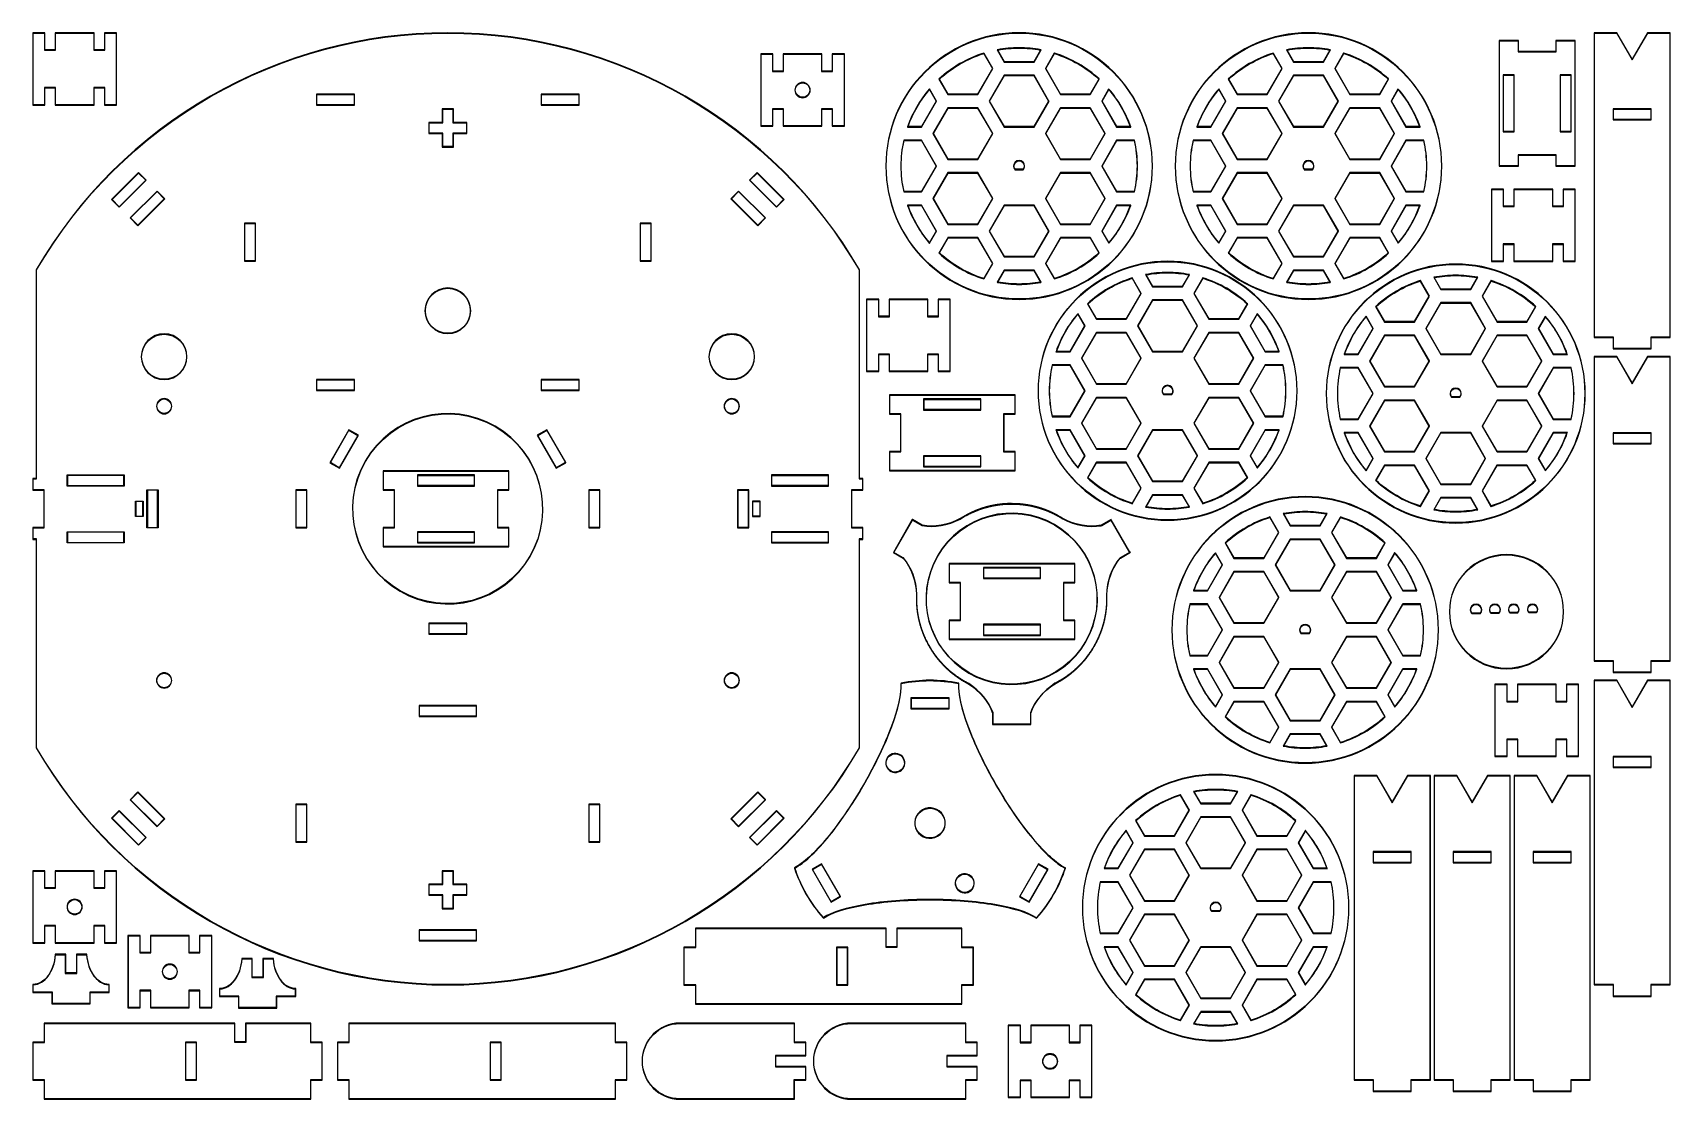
# Model space of a CAD drawing. Extents: x 10 to 440, y 10 to 290.
import ezdxf

# ---------------------------------------------------------------- set-up
doc = ezdxf.new("R2010")
doc.units = 0
doc.layers.add('Layer_1', color=7, linetype='CONTINUOUS')

msp = doc.modelspace()

# ---------------------------------------------------------------- linework, layer by layer
at = {"layer": 'Layer_1', "color": 7}
for p, q in [((10, 290), (10, 289.949219)), ((13.199219, 290), (10, 290)), ((10, 290), (10, 290)), ((10, 289.949219), (10, 271)), ((10.099609, 289.900391), (13.099609, 289.900391)), ((10.099609, 271.099609), (10.099609, 289.900391)), ((10.099609, 289.900391), (10.099609, 289.900391)), ((13.099609, 289.900391), (13.099609, 285.400391)), ((13.199219, 285.5), (13.199219, 290)), ((26.099609, 290), (15.900391, 290)), ((15.900391, 290), (15.900391, 285.5)), ((16, 285.400391), (16, 289.900391)), ((16, 289.900391), (26, 289.900391)), ((26, 289.900391), (26, 285.400391)), ((26.099609, 285.5), (26.099609, 290)), ((32, 290), (28.800781, 290)), ((28.800781, 290), (28.800781, 285.5)), ((28.900391, 285.400391), (28.900391, 289.900391)), ((28.900391, 289.900391), (31.900391, 289.900391)), ((31.900391, 289.900391), (31.900391, 271.099609)), ((32, 271), (32, 290)), ((119, 290), (119, 290)), ((119, 289.900391), (119, 289.900391)), ((269.017, 290), (269.017, 290)), ((269.017, 289.90039), (269.017, 289.90039)), ((345, 290), (345, 290)), ((345, 289.90039), (345, 289.90039)), ((420, 290), (420, 289.949219)), ((425.98828, 290), (420, 290)), ((420, 290), (420, 290)), ((420, 289.949219), (420, 210)), ((420.09961, 289.900391), (425.92969, 289.900391)), ((420.09961, 210.099609), (420.09961, 289.900391)), ((420.09961, 289.900391), (420.09961, 289.900391)), ((425.92969, 289.900391), (430, 282.849609)), ((430, 283.048828), (425.98828, 290)), ((434.01172, 290), (430, 283.048828)), ((430, 282.849609), (434.07031, 289.900391)), ((440, 290), (434.01172, 290)), ((434.07031, 289.900391), (439.90039, 289.900391)), ((439.90039, 289.900391), (439.90039, 210.099609)), ((440, 210), (440, 290)), ((13.099609, 285.400391), (16, 285.400391)), ((15.900391, 285.5), (13.199219, 285.5)), ((26, 285.400391), (28.900391, 285.400391)), ((28.800781, 285.5), (26.099609, 285.5)), ((201.149, 284.45), (201.149, 284.39922)), ((204.34822, 284.45), (201.149, 284.45)), ((201.149, 284.45), (201.149, 284.45)), ((201.149, 284.39922), (201.149, 265.45)), ((201.24861, 284.35039), (204.24861, 284.35039)), ((201.24861, 265.54961), (201.24861, 284.35039)), ((201.24861, 284.35039), (201.24861, 284.35039)), ((204.24861, 284.35039), (204.24861, 279.85039)), ((204.34822, 279.95), (204.34822, 284.45)), ((217.24861, 284.45), (207.04939, 284.45)), ((207.04939, 284.45), (207.04939, 279.95)), ((207.149, 279.85039), (207.149, 284.35039)), ((207.149, 284.35039), (217.149, 284.35039)), ((217.149, 284.35039), (217.149, 279.85039)), ((217.24861, 279.95), (217.24861, 284.45)), ((223.149, 284.45), (219.94978, 284.45)), ((219.94978, 284.45), (219.94978, 279.95)), ((220.04939, 279.85039), (220.04939, 284.35039)), ((220.04939, 284.35039), (223.04939, 284.35039)), ((223.04939, 284.35039), (223.04939, 265.54961)), ((223.149, 265.45), (223.149, 284.45)), ((259.71427, 284.52539), (261.99161, 280.57812)), ((259.71427, 284.52539), (259.71427, 284.52539)), ((259.75723, 284.64844), (259.71817, 284.63672)), ((262.10684, 280.57812), (259.75723, 284.64844)), ((259.75723, 284.64844), (259.75723, 284.64844)), ((263.3002, 285.53125), (263.22989, 285.51758)), ((263.22989, 285.51758), (265.08731, 282.30078)), ((265.14591, 282.40039), (263.392, 285.44141)), ((269.017, 286.0625), (269.017, 286.0625)), ((269.017, 285.96289), (269.017, 285.96289)), ((274.64395, 285.43945), (272.88809, 282.40039)), ((272.94473, 282.30078), (274.80411, 285.51758)), ((274.80411, 285.51758), (274.7338, 285.53125)), ((278.25723, 284.61523), (275.92716, 280.57812)), ((276.04239, 280.57812), (278.31973, 284.52539)), ((278.27677, 284.64844), (278.25723, 284.61523)), ((278.31583, 284.63672), (278.27677, 284.64844)), ((278.27677, 284.64844), (278.27677, 284.64844)), ((278.31973, 284.52539), (278.31973, 284.52539)), ((335.69727, 284.52539), (337.97461, 280.57812)), ((335.69727, 284.52539), (335.69727, 284.52539)), ((335.74023, 284.64844), (335.70117, 284.63672)), ((338.08984, 280.57812), (335.74023, 284.64844)), ((335.74023, 284.64844), (335.74023, 284.64844)), ((339.2832, 285.53125), (339.21289, 285.51758)), ((339.21289, 285.51758), (341.07031, 282.30078)), ((341.12891, 282.40039), (339.375, 285.44141)), ((345, 286.0625), (345, 286.0625)), ((345, 285.96289), (345, 285.96289)), ((350.62695, 285.43945), (348.87109, 282.40039)), ((348.92773, 282.30078), (350.78711, 285.51758)), ((350.78711, 285.51758), (350.7168, 285.53125)), ((354.24023, 284.61523), (351.91016, 280.57812)), ((352.02539, 280.57812), (354.30273, 284.52539)), ((354.25977, 284.64844), (354.24023, 284.61523)), ((354.29883, 284.63672), (354.25977, 284.64844)), ((354.25977, 284.64844), (354.25977, 284.64844)), ((354.30273, 284.52539), (354.30273, 284.52539)), ((400.14961, 287.95), (395.05, 287.95)), ((395.05, 287.95), (395.05, 254.95)), ((395.14961, 255.04961), (395.14961, 287.85039)), ((395.14961, 287.85039), (400.05, 287.85039)), ((400.05, 287.85039), (400.05, 284.95)), ((400.05, 284.95), (410.05, 284.95)), ((400.14961, 285.04961), (400.14961, 287.95)), ((409.95039, 285.04961), (400.14961, 285.04961)), ((414.99922, 287.95), (409.95039, 287.95)), ((409.95039, 287.95), (409.95039, 285.04961)), ((410.05, 284.95), (410.05, 287.85039)), ((410.05, 287.85039), (414.95039, 287.85039)), ((414.95039, 287.85039), (414.95039, 255.04961)), ((414.95039, 287.85039), (414.95039, 287.85039)), ((415.05, 287.95), (414.99922, 287.95)), ((415.05, 254.95), (415.05, 287.95)), ((415.05, 287.95), (415.05, 287.95)), ((204.24861, 279.85039), (207.149, 279.85039)), ((207.04939, 279.95), (204.34822, 279.95)), ((217.149, 279.85039), (220.04939, 279.85039)), ((219.94978, 279.95), (217.24861, 279.95)), ((261.99161, 280.57812), (258.12052, 273.875)), ((258.17716, 273.77344), (262.10684, 280.57812)), ((265.08731, 282.30078), (272.94473, 282.30078)), ((272.88809, 282.40039), (265.14591, 282.40039)), ((275.92716, 280.57812), (279.85489, 273.77344)), ((279.91348, 273.875), (276.04239, 280.57812)), ((337.97461, 280.57812), (334.10352, 273.875)), ((334.16016, 273.77344), (338.08984, 280.57812)), ((341.07031, 282.30078), (348.92773, 282.30078)), ((348.87109, 282.40039), (341.12891, 282.40039)), ((351.91016, 280.57812), (355.83789, 273.77344)), ((355.89648, 273.875), (352.02539, 280.57812)), ((16, 275.599609), (13.099609, 275.599609)), ((13.099609, 275.599609), (13.099609, 271.099609)), ((13.199219, 271), (13.199219, 275.5)), ((13.199219, 275.5), (15.900391, 275.5)), ((15.900391, 275.5), (15.900391, 271)), ((16, 271.099609), (16, 275.599609)), ((28.900391, 275.599609), (26, 275.599609)), ((26, 275.599609), (26, 271.099609)), ((26.099609, 271), (26.099609, 275.5)), ((26.099609, 275.5), (28.800781, 275.5)), ((28.800781, 275.5), (28.800781, 271)), ((28.900391, 271.099609), (28.900391, 275.599609)), ((212.149, 276.95), (212.149, 276.95)), ((212.149, 276.85039), (212.149, 276.85039)), ((245.48184, 275.27148), (245.43497, 275.2168)), ((247.33927, 272.05273), (245.48184, 275.27148)), ((245.48184, 275.27148), (245.48184, 275.27148)), ((247.99942, 277.87109), (247.97012, 277.84375)), ((247.97012, 277.84375), (250.31973, 273.77344)), ((250.37833, 273.875), (248.09903, 277.82227)), ((265.08731, 278.85742), (261.15958, 272.05273)), ((261.27481, 272.05273), (265.14591, 278.75781)), ((272.94669, 278.85742), (265.08731, 278.85742)), ((265.08731, 278.85742), (265.08731, 278.85742)), ((265.14591, 278.75781), (272.88809, 278.75781)), ((265.14591, 278.75781), (265.14591, 278.75781)), ((272.88809, 278.75781), (276.75723, 272.05273)), ((276.86075, 272.07812), (272.94669, 278.85742)), ((289.93497, 277.82227), (287.65567, 273.875)), ((287.71427, 273.77344), (290.06388, 277.84375)), ((290.06388, 277.84375), (290.03458, 277.87109)), ((292.517, 275.20898), (290.69473, 272.05273)), ((292.55216, 275.27148), (292.517, 275.20898)), ((292.59903, 275.2168), (292.55216, 275.27148)), ((292.55216, 275.27148), (292.55216, 275.27148)), ((321.46484, 275.27148), (321.41797, 275.2168)), ((323.32227, 272.05273), (321.46484, 275.27148)), ((321.46484, 275.27148), (321.46484, 275.27148)), ((323.98242, 277.87109), (323.95312, 277.84375)), ((323.95312, 277.84375), (326.30273, 273.77344)), ((326.36133, 273.875), (324.08203, 277.82227)), ((341.07031, 278.85742), (337.14258, 272.05273)), ((337.25781, 272.05273), (341.12891, 278.75781)), ((348.92969, 278.85742), (341.07031, 278.85742)), ((341.07031, 278.85742), (341.07031, 278.85742)), ((341.12891, 278.75781), (348.87109, 278.75781)), ((341.12891, 278.75781), (341.12891, 278.75781)), ((348.87109, 278.75781), (352.74023, 272.05273)), ((352.84375, 272.07812), (348.92969, 278.85742)), ((365.91797, 277.82227), (363.63867, 273.875)), ((363.69727, 273.77344), (366.04688, 277.84375)), ((366.04688, 277.84375), (366.01758, 277.87109)), ((368.5, 275.20898), (366.67773, 272.05273)), ((368.53516, 275.27148), (368.5, 275.20898)), ((368.58203, 275.2168), (368.53516, 275.27148)), ((368.53516, 275.27148), (368.53516, 275.27148)), ((396.14961, 278.95), (396.14961, 278.89922)), ((399.05, 278.95), (396.14961, 278.95)), ((396.14961, 278.95), (396.14961, 278.95)), ((396.14961, 278.89922), (396.14961, 263.95)), ((396.24922, 278.85039), (398.95039, 278.85039)), ((396.24922, 264.04961), (396.24922, 278.85039)), ((396.24922, 278.85039), (396.24922, 278.85039)), ((398.95039, 278.85039), (398.95039, 264.04961)), ((399.05, 263.95), (399.05, 278.95)), ((411.05, 278.95), (411.05, 278.89922)), ((413.95039, 278.95), (411.05, 278.95)), ((411.05, 278.95), (411.05, 278.95)), ((411.05, 278.89922), (411.05, 263.95)), ((411.14961, 278.85039), (413.85078, 278.85039)), ((411.14961, 264.04961), (411.14961, 278.85039)), ((411.14961, 278.85039), (411.14961, 278.85039)), ((413.85078, 278.85039), (413.85078, 264.04961)), ((413.95039, 263.95), (413.95039, 278.95)), ((10, 271), (13.199219, 271)), ((13.099609, 271.099609), (10.099609, 271.099609)), ((15.900391, 271), (26.099609, 271)), ((26, 271.099609), (16, 271.099609)), ((28.800781, 271), (32, 271)), ((31.900391, 271.099609), (28.900391, 271.099609)), ((84.5, 273.900391), (84.5, 273.849609)), ((94.5, 273.900391), (84.5, 273.900391)), ((84.5, 273.900391), (84.5, 273.900391)), ((84.5, 273.849609), (84.5, 271)), ((84.5, 271), (94.5, 271)), ((84.599609, 273.800781), (94.400391, 273.800781)), ((84.599609, 271.099609), (84.599609, 273.800781)), ((84.599609, 273.800781), (84.599609, 273.800781)), ((94.400391, 271.099609), (84.599609, 271.099609)), ((94.400391, 273.800781), (94.400391, 271.099609)), ((94.5, 271), (94.5, 273.900391)), ((143.5, 273.900391), (143.5, 273.849609)), ((153.5, 273.900391), (143.5, 273.900391)), ((143.5, 273.900391), (143.5, 273.900391)), ((143.5, 273.849609), (143.5, 271)), ((143.5, 271), (153.5, 271)), ((143.59961, 273.800781), (153.40039, 273.800781)), ((143.59961, 271.099609), (143.59961, 273.800781)), ((143.59961, 273.800781), (143.59961, 273.800781)), ((153.40039, 271.099609), (143.59961, 271.099609)), ((153.40039, 273.800781), (153.40039, 271.099609)), ((153.5, 271), (153.5, 273.900391)), ((247.22403, 272.05273), (243.35294, 265.34766)), ((243.41153, 265.24805), (247.33927, 272.05273)), ((245.47012, 275.09375), (247.22403, 272.05273)), ((245.47012, 275.09375), (245.47012, 275.09375)), ((250.31973, 273.77344), (258.17716, 273.77344)), ((258.12052, 273.875), (250.37833, 273.875)), ((261.15958, 272.05273), (265.08731, 265.24805)), ((265.14591, 265.34766), (261.27481, 272.05273)), ((276.75723, 272.05273), (272.88809, 265.34766)), ((272.94669, 265.24805), (276.87442, 272.05273)), ((276.87442, 272.05273), (276.86075, 272.07812)), ((279.85489, 273.77344), (287.71427, 273.77344)), ((287.65567, 273.875), (279.91348, 273.875)), ((290.69473, 272.05273), (294.62247, 265.24805)), ((290.80997, 272.05273), (292.56583, 275.0918)), ((294.68106, 265.34766), (290.80997, 272.05273)), ((292.56583, 275.0918), (292.56583, 275.0918)), ((323.20703, 272.05273), (319.33594, 265.34766)), ((319.39453, 265.24805), (323.32227, 272.05273)), ((321.45312, 275.09375), (323.20703, 272.05273)), ((321.45312, 275.09375), (321.45312, 275.09375)), ((326.30273, 273.77344), (334.16016, 273.77344)), ((334.10352, 273.875), (326.36133, 273.875)), ((337.14258, 272.05273), (341.07031, 265.24805)), ((341.12891, 265.34766), (337.25781, 272.05273)), ((352.74023, 272.05273), (348.87109, 265.34766)), ((348.92969, 265.24805), (352.85742, 272.05273)), ((352.85742, 272.05273), (352.84375, 272.07812)), ((355.83789, 273.77344), (363.69727, 273.77344)), ((363.63867, 273.875), (355.89648, 273.875)), ((366.67773, 272.05273), (370.60547, 265.24805)), ((366.79297, 272.05273), (368.54883, 275.0918)), ((370.66406, 265.34766), (366.79297, 272.05273)), ((368.54883, 275.0918), (368.54883, 275.0918)), ((117.55078, 270), (117.55078, 269.949219)), ((120.44922, 270), (117.55078, 270)), ((117.55078, 270), (117.55078, 270)), ((117.55078, 269.949219), (117.55078, 266.451172)), ((117.65039, 269.900391), (120.34961, 269.900391)), ((117.65039, 266.349609), (117.65039, 269.900391)), ((117.65039, 269.900391), (117.65039, 269.900391)), ((120.34961, 269.900391), (120.34961, 266.349609)), ((120.44922, 266.451172), (120.44922, 270)), ((207.149, 270.04961), (204.24861, 270.04961)), ((204.24861, 270.04961), (204.24861, 265.54961)), ((204.34822, 265.45), (204.34822, 269.95)), ((204.34822, 269.95), (207.04939, 269.95)), ((207.04939, 269.95), (207.04939, 265.45)), ((207.149, 265.54961), (207.149, 270.04961)), ((220.04939, 270.04961), (217.149, 270.04961)), ((217.149, 270.04961), (217.149, 265.54961)), ((217.24861, 265.45), (217.24861, 269.95)), ((217.24861, 269.95), (219.94978, 269.95)), ((219.94978, 269.95), (219.94978, 265.45)), ((220.04939, 265.54961), (220.04939, 270.04961)), ((250.31973, 270.33203), (246.392, 263.52734)), ((246.50723, 263.52734), (250.37833, 270.23242)), ((258.17911, 270.33203), (250.31973, 270.33203)), ((250.31973, 270.33203), (250.31973, 270.33203)), ((250.37833, 270.23242), (258.12052, 270.23242)), ((250.37833, 270.23242), (250.37833, 270.23242)), ((258.12052, 270.23242), (261.99161, 263.52734)), ((262.09317, 263.55078), (258.17911, 270.33203)), ((279.85489, 270.33203), (275.92716, 263.52734)), ((276.04239, 263.52734), (279.91348, 270.23242)), ((287.71427, 270.33203), (279.85489, 270.33203)), ((279.85489, 270.33203), (279.85489, 270.33203)), ((279.91348, 270.23242), (287.65567, 270.23242)), ((279.91348, 270.23242), (279.91348, 270.23242)), ((287.65567, 270.23242), (291.52677, 263.52734)), ((291.62833, 263.55078), (287.71427, 270.33203)), ((326.30273, 270.33203), (322.375, 263.52734)), ((322.49023, 263.52734), (326.36133, 270.23242)), ((334.16211, 270.33203), (326.30273, 270.33203)), ((326.30273, 270.33203), (326.30273, 270.33203)), ((326.36133, 270.23242), (334.10352, 270.23242)), ((326.36133, 270.23242), (326.36133, 270.23242)), ((334.10352, 270.23242), (337.97461, 263.52734)), ((338.07617, 263.55078), (334.16211, 270.33203)), ((355.83789, 270.33203), (351.91016, 263.52734)), ((352.02539, 263.52734), (355.89648, 270.23242)), ((363.69727, 270.33203), (355.83789, 270.33203)), ((355.83789, 270.33203), (355.83789, 270.33203)), ((355.89648, 270.23242), (363.63867, 270.23242)), ((355.89648, 270.23242), (355.89648, 270.23242)), ((363.63867, 270.23242), (367.50977, 263.52734)), ((367.61133, 263.55078), (363.69727, 270.33203)), ((425, 270), (425, 269.949219)), ((435, 270), (425, 270)), ((425, 270), (425, 270)), ((425, 269.949219), (425, 267.099609)), ((425, 267.099609), (435, 267.099609)), ((425.09961, 269.900391), (434.90039, 269.900391)), ((425.09961, 267.199219), (425.09961, 269.900391)), ((425.09961, 269.900391), (425.09961, 269.900391)), ((434.90039, 267.199219), (425.09961, 267.199219)), ((434.90039, 269.900391), (434.90039, 267.199219)), ((435, 267.099609), (435, 270)), ((117.55078, 266.451172), (114, 266.451172)), ((114, 266.451172), (114, 263.550781)), ((114, 263.550781), (117.55078, 263.550781)), ((114.09961, 263.650391), (114.09961, 266.349609)), ((114.09961, 266.349609), (117.65039, 266.349609)), ((117.65039, 263.650391), (114.09961, 263.650391)), ((117.55078, 263.550781), (117.55078, 260)), ((117.65039, 260.099609), (117.65039, 263.650391)), ((120.34961, 266.349609), (123.90039, 266.349609)), ((123.90039, 263.650391), (120.34961, 263.650391)), ((120.34961, 263.650391), (120.34961, 260.099609)), ((124, 266.451172), (120.44922, 266.451172)), ((120.44922, 260), (120.44922, 263.550781)), ((120.44922, 263.550781), (124, 263.550781)), ((123.90039, 266.349609), (123.90039, 263.650391)), ((124, 263.550781), (124, 266.451172)), ((201.149, 265.45), (204.34822, 265.45)), ((204.24861, 265.54961), (201.24861, 265.54961)), ((207.04939, 265.45), (217.24861, 265.45)), ((217.149, 265.54961), (207.149, 265.54961)), ((219.94978, 265.45), (223.149, 265.45)), ((223.04939, 265.54961), (220.04939, 265.54961)), ((239.71817, 265.31445), (239.69473, 265.24805)), ((239.69473, 265.24805), (243.41153, 265.24805)), ((243.35294, 265.34766), (239.84317, 265.34766)), ((246.392, 263.52734), (250.31973, 256.7207)), ((250.37833, 256.82227), (246.50723, 263.52734)), ((261.99161, 263.52734), (258.12052, 256.82227)), ((258.17911, 256.7207), (262.10684, 263.52734)), ((262.10684, 263.52734), (262.09317, 263.55078)), ((265.08731, 265.24805), (272.94669, 265.24805)), ((272.88809, 265.34766), (265.14591, 265.34766)), ((275.92716, 263.52734), (279.85489, 256.7207)), ((279.91348, 256.82227), (276.04239, 263.52734)), ((291.52677, 263.52734), (287.65567, 256.82227)), ((287.71427, 256.7207), (291.642, 263.52734)), ((291.642, 263.52734), (291.62833, 263.55078)), ((294.62247, 265.24805), (298.33927, 265.24805)), ((298.19083, 265.34766), (294.68106, 265.34766)), ((298.33927, 265.24805), (298.31583, 265.31445)), ((315.70117, 265.31445), (315.67773, 265.24805)), ((315.67773, 265.24805), (319.39453, 265.24805)), ((319.33594, 265.34766), (315.82617, 265.34766)), ((322.375, 263.52734), (326.30273, 256.7207)), ((326.36133, 256.82227), (322.49023, 263.52734)), ((337.97461, 263.52734), (334.10352, 256.82227)), ((334.16211, 256.7207), (338.08984, 263.52734)), ((338.08984, 263.52734), (338.07617, 263.55078)), ((341.07031, 265.24805), (348.92969, 265.24805)), ((348.87109, 265.34766), (341.12891, 265.34766)), ((351.91016, 263.52734), (355.83789, 256.7207)), ((355.89648, 256.82227), (352.02539, 263.52734)), ((367.50977, 263.52734), (363.63867, 256.82227)), ((363.69727, 256.7207), (367.625, 263.52734)), ((367.625, 263.52734), (367.61133, 263.55078)), ((370.60547, 265.24805), (374.32227, 265.24805)), ((374.17383, 265.34766), (370.66406, 265.34766)), ((374.32227, 265.24805), (374.29883, 265.31445)), ((396.14961, 263.95), (399.05, 263.95)), ((398.95039, 264.04961), (396.24922, 264.04961)), ((411.05, 263.95), (413.95039, 263.95)), ((413.85078, 264.04961), (411.14961, 264.04961)), ((117.55078, 260), (120.44922, 260)), ((120.34961, 260.099609), (117.65039, 260.099609)), ((238.71036, 261.80469), (238.70059, 261.76562)), ((243.41153, 261.80469), (238.71036, 261.80469)), ((238.71036, 261.80469), (238.71036, 261.80469)), ((238.79434, 261.70508), (243.35294, 261.70508)), ((238.79434, 261.70508), (238.79434, 261.70508)), ((243.35294, 261.70508), (247.22403, 255)), ((247.33927, 255), (243.41153, 261.80469)), ((294.6088, 261.7793), (290.69473, 255)), ((290.80997, 255), (294.67911, 261.70508)), ((294.62247, 261.80469), (294.6088, 261.7793)), ((299.32364, 261.80469), (294.62247, 261.80469)), ((294.62247, 261.80469), (294.62247, 261.80469)), ((294.67911, 261.70508), (299.23966, 261.70508)), ((294.67911, 261.70508), (294.67911, 261.70508)), ((299.33341, 261.76562), (299.32364, 261.80469)), ((314.69336, 261.80469), (314.68359, 261.76562)), ((319.39453, 261.80469), (314.69336, 261.80469)), ((314.69336, 261.80469), (314.69336, 261.80469)), ((314.77734, 261.70508), (319.33594, 261.70508)), ((314.77734, 261.70508), (314.77734, 261.70508)), ((319.33594, 261.70508), (323.20703, 255)), ((323.32227, 255), (319.39453, 261.80469)), ((370.5918, 261.7793), (366.67773, 255)), ((366.79297, 255), (370.66211, 261.70508)), ((370.60547, 261.80469), (370.5918, 261.7793)), ((375.30664, 261.80469), (370.60547, 261.80469)), ((370.60547, 261.80469), (370.60547, 261.80469)), ((370.66211, 261.70508), (375.22266, 261.70508)), ((370.66211, 261.70508), (370.66211, 261.70508)), ((375.31641, 261.76562), (375.30664, 261.80469)), ((247.22403, 255), (243.35294, 248.29492)), ((243.41153, 248.19531), (247.33927, 255)), ((250.31973, 256.7207), (258.17911, 256.7207)), ((258.12052, 256.82227), (250.37833, 256.82227)), ((267.90762, 254.06836), (267.9213, 254.05078)), ((267.9213, 254.05078), (270.1127, 254.05078)), ((270.05802, 254.15039), (267.97794, 254.15039)), ((269.017, 256.44922), (269.017, 256.44922)), ((269.017, 256.34961), (269.017, 256.34961)), ((270.1127, 254.05078), (270.12833, 254.06836)), ((279.85489, 256.7207), (287.71427, 256.7207)), ((287.65567, 256.82227), (279.91348, 256.82227)), ((290.69473, 255), (294.62247, 248.19531)), ((294.68106, 248.29492), (290.80997, 255)), ((323.20703, 255), (319.33594, 248.29492)), ((319.39453, 248.19531), (323.32227, 255)), ((326.30273, 256.7207), (334.16211, 256.7207)), ((334.10352, 256.82227), (326.36133, 256.82227)), ((343.89062, 254.06836), (343.9043, 254.05078)), ((343.9043, 254.05078), (346.0957, 254.05078)), ((346.04102, 254.15039), (343.96094, 254.15039)), ((345, 256.44922), (345, 256.44922)), ((345, 256.34961), (345, 256.34961)), ((346.0957, 254.05078), (346.11133, 254.06836)), ((355.83789, 256.7207), (363.69727, 256.7207)), ((363.63867, 256.82227), (355.89648, 256.82227)), ((366.67773, 255), (370.60547, 248.19531)), ((370.66406, 248.29492), (366.79297, 255)), ((395.05, 254.95), (400.14961, 254.95)), ((400.05, 255.04961), (395.14961, 255.04961)), ((410.05, 257.95), (400.05, 257.95)), ((400.05, 257.95), (400.05, 255.04961)), ((400.14961, 254.95), (400.14961, 257.85039)), ((400.14961, 257.85039), (409.95039, 257.85039)), ((409.95039, 257.85039), (409.95039, 254.95)), ((409.95039, 254.95), (415.05, 254.95)), ((410.05, 255.04961), (410.05, 257.95)), ((414.95039, 255.04961), (410.05, 255.04961)), ((37.754254, 253.318523), (30.683186, 246.247455)), ((30.824055, 246.247454), (37.752873, 253.176272)), ((32.734072, 244.196569), (39.80514, 251.267637)), ((39.66289, 251.266256), (32.734072, 244.337438)), ((37.752873, 253.176272), (39.66289, 251.266256)), ((39.769233, 251.303544), (37.754254, 253.318523)), ((39.66289, 251.266256), (39.66289, 251.266256)), ((39.80514, 251.267637), (39.769233, 251.303544)), ((39.80514, 251.267637), (39.80514, 251.267637)), ((200.246566, 253.317143), (198.195681, 251.266257)), ((198.195681, 251.266257), (205.266749, 244.195189)), ((198.33793, 251.267636), (200.246566, 253.176273)), ((205.268128, 244.337438), (198.33793, 251.267636)), ((207.317634, 246.246075), (200.246566, 253.317143)), ((200.246566, 253.176273), (207.176764, 246.246075)), ((250.31973, 253.2793), (246.392, 246.47461)), ((246.50723, 246.47461), (250.37833, 253.17969)), ((258.17911, 253.2793), (250.31973, 253.2793)), ((250.31973, 253.2793), (250.31973, 253.2793)), ((250.37833, 253.17969), (258.12052, 253.17969)), ((250.37833, 253.17969), (250.37833, 253.17969)), ((258.12052, 253.17969), (261.99161, 246.47461)), ((262.09317, 246.49805), (258.17911, 253.2793)), ((279.85489, 253.2793), (275.92716, 246.47461)), ((276.04239, 246.47461), (279.91348, 253.17969)), ((287.71427, 253.2793), (279.85489, 253.2793)), ((279.85489, 253.2793), (279.85489, 253.2793)), ((279.91348, 253.17969), (287.65567, 253.17969)), ((279.91348, 253.17969), (279.91348, 253.17969)), ((287.65567, 253.17969), (291.52677, 246.47461)), ((291.62833, 246.49805), (287.71427, 253.2793)), ((326.30273, 253.2793), (322.375, 246.47461)), ((322.49023, 246.47461), (326.36133, 253.17969)), ((334.16211, 253.2793), (326.30273, 253.2793)), ((326.30273, 253.2793), (326.30273, 253.2793)), ((326.36133, 253.17969), (334.10352, 253.17969)), ((326.36133, 253.17969), (326.36133, 253.17969)), ((334.10352, 253.17969), (337.97461, 246.47461)), ((338.07617, 246.49805), (334.16211, 253.2793)), ((355.83789, 253.2793), (351.91016, 246.47461)), ((352.02539, 246.47461), (355.89648, 253.17969)), ((363.69727, 253.2793), (355.83789, 253.2793)), ((355.83789, 253.2793), (355.83789, 253.2793)), ((355.89648, 253.17969), (363.63867, 253.17969)), ((355.89648, 253.17969), (355.89648, 253.17969)), ((363.63867, 253.17969), (367.50977, 246.47461)), ((367.61133, 246.49805), (363.69727, 253.2793)), ((30.683186, 246.247455), (32.734072, 244.196569)), ((32.734072, 244.337438), (30.824055, 246.247454)), ((42.633567, 248.43921), (35.562499, 241.368142)), ((35.703368, 241.368142), (42.632186, 248.29696)), ((44.540822, 246.388324), (37.612004, 239.459506)), ((37.613385, 239.317256), (44.684453, 246.388324)), ((42.632186, 248.29696), (44.540822, 246.388324)), ((44.648545, 246.424232), (42.633567, 248.43921)), ((44.540822, 246.388324), (44.540822, 246.388324)), ((44.684453, 246.388324), (44.648545, 246.424232)), ((44.684453, 246.388324), (44.684453, 246.388324)), ((195.367254, 248.43783), (193.317747, 246.388323)), ((193.317747, 246.388323), (200.388814, 239.317255)), ((193.458616, 246.388323), (195.367254, 248.29696)), ((200.388814, 239.458125), (193.458616, 246.388323)), ((202.438322, 241.366762), (195.367254, 248.43783)), ((195.367254, 248.29696), (202.297452, 241.366762)), ((207.176764, 246.246075), (205.268128, 244.337438)), ((205.302656, 244.231096), (207.317634, 246.246075)), ((238.70059, 248.23438), (238.71036, 248.19531)), ((238.71036, 248.19531), (243.41153, 248.19531)), ((243.35294, 248.29492), (238.79434, 248.29492)), ((246.392, 246.47461), (250.31973, 239.66992)), ((250.37833, 239.76953), (246.50723, 246.47461)), ((261.99161, 246.47461), (258.12052, 239.76953)), ((258.17911, 239.66992), (262.10684, 246.47461)), ((262.10684, 246.47461), (262.09317, 246.49805)), ((275.92716, 246.47461), (279.85489, 239.66992)), ((279.91348, 239.76953), (276.04239, 246.47461)), ((291.52677, 246.47461), (287.65567, 239.76953)), ((287.71427, 239.66992), (291.642, 246.47461)), ((291.642, 246.47461), (291.62833, 246.49805)), ((294.62247, 248.19531), (299.32364, 248.19531)), ((299.23966, 248.29492), (294.68106, 248.29492)), ((299.32364, 248.19531), (299.33341, 248.23438)), ((314.68359, 248.23438), (314.69336, 248.19531)), ((314.69336, 248.19531), (319.39453, 248.19531)), ((319.33594, 248.29492), (314.77734, 248.29492)), ((322.375, 246.47461), (326.30273, 239.66992)), ((326.36133, 239.76953), (322.49023, 246.47461)), ((337.97461, 246.47461), (334.10352, 239.76953)), ((334.16211, 239.66992), (338.08984, 246.47461)), ((338.08984, 246.47461), (338.07617, 246.49805)), ((351.91016, 246.47461), (355.83789, 239.66992)), ((355.89648, 239.76953), (352.02539, 246.47461)), ((367.50977, 246.47461), (363.63867, 239.76953)), ((363.69727, 239.66992), (367.625, 246.47461)), ((367.625, 246.47461), (367.61133, 246.49805)), ((370.60547, 248.19531), (375.30664, 248.19531)), ((375.22266, 248.29492), (370.66406, 248.29492)), ((375.30664, 248.19531), (375.31641, 248.23438)), ((393.05078, 248.949219), (393.05078, 248.900391)), ((396.25, 248.949219), (393.05078, 248.949219)), ((393.05078, 248.949219), (393.05078, 248.949219)), ((393.05078, 248.900391), (393.05078, 229.949219)), ((393.15039, 248.849609), (396.15039, 248.849609)), ((393.15039, 230.050781), (393.15039, 248.849609)), ((393.15039, 248.849609), (393.15039, 248.849609)), ((396.15039, 248.849609), (396.15039, 244.349609)), ((396.25, 244.449219), (396.25, 248.949219)), ((409.15039, 248.949219), (398.94922, 248.949219)), ((398.94922, 248.949219), (398.94922, 244.449219)), ((399.05078, 244.349609), (399.05078, 248.849609)), ((399.05078, 248.849609), (409.05078, 248.849609)), ((409.05078, 248.849609), (409.05078, 244.349609)), ((409.15039, 244.449219), (409.15039, 248.949219)), ((415.05078, 248.949219), (411.84961, 248.949219)), ((411.84961, 248.949219), (411.84961, 244.449219)), ((411.94922, 244.349609), (411.94922, 248.849609)), ((411.94922, 248.849609), (414.94922, 248.849609)), ((414.94922, 248.849609), (414.94922, 230.050781)), ((415.05078, 229.949219), (415.05078, 248.949219)), ((35.562499, 241.368142), (37.613385, 239.317256)), ((37.612004, 239.459506), (35.703368, 241.368142)), ((202.297452, 241.366762), (200.388814, 239.458125)), ((200.423342, 239.351782), (202.438322, 241.366762)), ((205.266749, 244.195189), (205.302656, 244.231096)), ((205.266749, 244.195189), (205.266749, 244.195189)), ((205.268128, 244.337438), (205.268128, 244.337438)), ((239.69473, 244.75391), (239.71817, 244.68555)), ((243.41153, 244.75391), (239.69473, 244.75391)), ((239.69473, 244.75391), (239.69473, 244.75391)), ((239.84317, 244.65234), (243.35294, 244.65234)), ((239.84317, 244.65234), (239.84317, 244.65234)), ((243.35294, 244.65234), (247.22403, 237.94922)), ((247.33927, 237.94922), (243.41153, 244.75391)), ((265.08731, 244.75391), (261.15958, 237.94727)), ((261.27481, 237.94727), (265.14591, 244.65234)), ((272.94669, 244.75391), (265.08731, 244.75391)), ((265.08731, 244.75391), (265.08731, 244.75391)), ((265.14591, 244.65234), (272.88809, 244.65234)), ((265.14591, 244.65234), (265.14591, 244.65234)), ((272.88809, 244.65234), (276.75919, 237.94922)), ((276.86075, 237.97266), (272.94669, 244.75391)), ((294.6088, 244.72852), (290.69473, 237.94922)), ((290.80997, 237.94922), (294.67911, 244.65234)), ((294.62247, 244.75391), (294.6088, 244.72852)), ((298.34122, 244.75391), (294.62247, 244.75391)), ((294.62247, 244.75391), (294.62247, 244.75391)), ((294.67911, 244.65234), (298.19083, 244.65234)), ((294.67911, 244.65234), (294.67911, 244.65234)), ((298.31778, 244.68555), (298.34122, 244.75391)), ((315.67773, 244.75391), (315.70117, 244.68555)), ((319.39453, 244.75391), (315.67773, 244.75391)), ((315.67773, 244.75391), (315.67773, 244.75391)), ((315.82617, 244.65234), (319.33594, 244.65234)), ((315.82617, 244.65234), (315.82617, 244.65234)), ((319.33594, 244.65234), (323.20703, 237.94922)), ((323.32227, 237.94922), (319.39453, 244.75391)), ((341.07031, 244.75391), (337.14258, 237.94727)), ((337.25781, 237.94727), (341.12891, 244.65234)), ((348.92969, 244.75391), (341.07031, 244.75391)), ((341.07031, 244.75391), (341.07031, 244.75391)), ((341.12891, 244.65234), (348.87109, 244.65234)), ((341.12891, 244.65234), (341.12891, 244.65234)), ((348.87109, 244.65234), (352.74219, 237.94922)), ((352.84375, 237.97266), (348.92969, 244.75391)), ((370.5918, 244.72852), (366.67773, 237.94922)), ((366.79297, 237.94922), (370.66211, 244.65234)), ((370.60547, 244.75391), (370.5918, 244.72852)), ((374.32422, 244.75391), (370.60547, 244.75391)), ((370.60547, 244.75391), (370.60547, 244.75391)), ((370.66211, 244.65234), (374.17383, 244.65234)), ((370.66211, 244.65234), (370.66211, 244.65234)), ((374.30078, 244.68555), (374.32422, 244.75391)), ((396.15039, 244.349609), (399.05078, 244.349609)), ((398.94922, 244.449219), (396.25, 244.449219)), ((409.05078, 244.349609), (411.94922, 244.349609)), ((411.84961, 244.449219), (409.15039, 244.449219)), ((68.5, 240), (65.599609, 240)), ((65.599609, 240), (65.599609, 230)), ((65.699219, 230.099609), (65.699219, 239.900391)), ((65.699219, 239.900391), (68.400391, 239.900391)), ((68.400391, 239.900391), (68.400391, 230.099609)), ((68.5, 230), (68.5, 240)), ((172.40039, 240), (169.5, 240)), ((169.5, 240), (169.5, 230)), ((169.59961, 230.099609), (169.59961, 239.900391)), ((169.59961, 239.900391), (172.30078, 239.900391)), ((172.30078, 239.900391), (172.30078, 230.099609)), ((172.40039, 230), (172.40039, 240)), ((200.388814, 239.458125), (200.388814, 239.458125)), ((200.388814, 239.317255), (200.423342, 239.351782)), ((200.388814, 239.317255), (200.388814, 239.317255)), ((247.22403, 237.94922), (245.46817, 234.9082)), ((245.48184, 234.72852), (247.33927, 237.94922)), ((250.31973, 239.66992), (258.17911, 239.66992)), ((258.12052, 239.76953), (250.37833, 239.76953)), ((261.15958, 237.94727), (265.08731, 231.14258)), ((265.14591, 231.24414), (261.27481, 237.94727)), ((276.75919, 237.94922), (272.88809, 231.24414)), ((272.94669, 231.14258), (276.87442, 237.94727)), ((276.87442, 237.94727), (276.86075, 237.97266)), ((279.85489, 239.66992), (287.71427, 239.66992)), ((287.65567, 239.76953), (279.91348, 239.76953)), ((290.69473, 237.94922), (292.55216, 234.73047)), ((292.56583, 234.9082), (290.80997, 237.94922)), ((323.20703, 237.94922), (321.45117, 234.9082)), ((321.46484, 234.72852), (323.32227, 237.94922)), ((326.30273, 239.66992), (334.16211, 239.66992)), ((334.10352, 239.76953), (326.36133, 239.76953)), ((337.14258, 237.94727), (341.07031, 231.14258)), ((341.12891, 231.24414), (337.25781, 237.94727)), ((352.74219, 237.94922), (348.87109, 231.24414)), ((348.92969, 231.14258), (352.85742, 237.94727)), ((352.85742, 237.94727), (352.84375, 237.97266)), ((355.83789, 239.66992), (363.69727, 239.66992)), ((363.63867, 239.76953), (355.89648, 239.76953)), ((366.67773, 237.94922), (368.53516, 234.73047)), ((368.54883, 234.9082), (366.79297, 237.94922)), ((245.43497, 234.7832), (245.48184, 234.72852)), ((250.30606, 236.20117), (247.97012, 232.15625)), ((248.09903, 232.17773), (250.37833, 236.12695)), ((250.31973, 236.22656), (250.30606, 236.20117)), ((258.17716, 236.22656), (250.31973, 236.22656)), ((250.31973, 236.22656), (250.31973, 236.22656)), ((250.37833, 236.12695), (258.12052, 236.12695)), ((250.37833, 236.12695), (250.37833, 236.12695)), ((258.12052, 236.12695), (261.99161, 229.42188)), ((262.10684, 229.42188), (258.17716, 236.22656)), ((279.84122, 236.20117), (275.92716, 229.42188)), ((276.04239, 229.42188), (279.91348, 236.12695)), ((279.85489, 236.22656), (279.84122, 236.20117)), ((287.71427, 236.22656), (279.85489, 236.22656)), ((279.85489, 236.22656), (279.85489, 236.22656)), ((279.91348, 236.12695), (287.65567, 236.12695)), ((279.91348, 236.12695), (279.91348, 236.12695)), ((287.65567, 236.12695), (289.93497, 232.17773)), ((290.06388, 232.15625), (287.71427, 236.22656)), ((292.55216, 234.73047), (292.59903, 234.7832)), ((321.41797, 234.7832), (321.46484, 234.72852)), ((326.28906, 236.20117), (323.95312, 232.15625)), ((324.08203, 232.17773), (326.36133, 236.12695)), ((326.30273, 236.22656), (326.28906, 236.20117)), ((334.16016, 236.22656), (326.30273, 236.22656)), ((326.30273, 236.22656), (326.30273, 236.22656)), ((326.36133, 236.12695), (334.10352, 236.12695)), ((326.36133, 236.12695), (326.36133, 236.12695)), ((334.10352, 236.12695), (337.97461, 229.42188)), ((338.08984, 229.42188), (334.16016, 236.22656)), ((355.82422, 236.20117), (351.91016, 229.42188)), ((352.02539, 229.42188), (355.89648, 236.12695)), ((355.83789, 236.22656), (355.82422, 236.20117)), ((363.69727, 236.22656), (355.83789, 236.22656)), ((355.83789, 236.22656), (355.83789, 236.22656)), ((355.89648, 236.12695), (363.63867, 236.12695)), ((355.89648, 236.12695), (355.89648, 236.12695)), ((363.63867, 236.12695), (365.91797, 232.17773)), ((366.04688, 232.15625), (363.69727, 236.22656)), ((368.53516, 234.73047), (368.58203, 234.7832)), ((399.05078, 234.550781), (396.15039, 234.550781)), ((396.15039, 234.550781), (396.15039, 230.050781)), ((396.25, 229.949219), (396.25, 234.449219)), ((396.25, 234.449219), (398.94922, 234.449219)), ((398.94922, 234.449219), (398.94922, 229.949219)), ((399.05078, 230.050781), (399.05078, 234.550781)), ((411.94922, 234.550781), (409.05078, 234.550781)), ((409.05078, 234.550781), (409.05078, 230.050781)), ((409.15039, 229.949219), (409.15039, 234.449219)), ((409.15039, 234.449219), (411.84961, 234.449219)), ((411.84961, 234.449219), (411.84961, 229.949219)), ((411.94922, 230.050781), (411.94922, 234.550781)), ((65.599609, 230), (65.650391, 230)), ((65.599609, 230), (65.599609, 230)), ((65.650391, 230), (68.5, 230)), ((68.400391, 230.099609), (65.699219, 230.099609)), ((65.699219, 230.099609), (65.699219, 230.099609)), ((169.5, 230), (169.55078, 230)), ((169.5, 230), (169.5, 230)), ((169.55078, 230), (172.40039, 230)), ((172.30078, 230.099609), (169.59961, 230.099609)), ((169.59961, 230.099609), (169.59961, 230.099609)), ((247.97012, 232.15625), (247.99942, 232.12891)), ((261.99161, 229.42188), (259.71231, 225.47461)), ((259.75723, 225.35156), (262.10684, 229.42188)), ((265.08731, 231.14258), (272.94669, 231.14258)), ((272.88809, 231.24414), (265.14591, 231.24414)), ((275.92716, 229.42188), (278.27677, 225.35156)), ((278.31973, 225.47461), (276.04239, 229.42188)), ((290.03458, 232.12891), (290.06388, 232.15625)), ((308, 230), (308, 230)), ((308, 229.900391), (308, 229.900391)), ((323.95312, 232.15625), (323.98242, 232.12891)), ((337.97461, 229.42188), (335.69531, 225.47461)), ((335.74023, 225.35156), (338.08984, 229.42188)), ((341.07031, 231.14258), (348.92969, 231.14258)), ((348.87109, 231.24414), (341.12891, 231.24414)), ((351.91016, 229.42188), (354.25977, 225.35156)), ((354.30273, 225.47461), (352.02539, 229.42188)), ((366.01758, 232.12891), (366.04688, 232.15625)), ((383.6676, 229.2808), (383.6676, 229.2808)), ((383.6676, 229.181191), (383.6676, 229.181191)), ((393.05078, 229.949219), (396.25, 229.949219)), ((396.15039, 230.050781), (393.15039, 230.050781)), ((398.94922, 229.949219), (409.15039, 229.949219)), ((409.05078, 230.050781), (399.05078, 230.050781)), ((411.84961, 229.949219), (415.05078, 229.949219)), ((414.94922, 230.050781), (411.94922, 230.050781)), ((10.90625, 227.775391), (10.900391, 227.763672)), ((10.900391, 227.763672), (10.900391, 173)), ((11, 173), (11, 227.736328)), ((227, 227.736328), (227, 172.90039)), ((227.09961, 227.765625), (227.09375, 227.775391)), ((227.09961, 173), (227.09961, 227.765625)), ((259.71817, 225.36328), (259.75723, 225.35156)), ((265.07364, 227.67578), (263.22989, 224.48242)), ((263.22989, 224.48242), (263.29825, 224.46875)), ((263.39005, 224.56055), (265.14395, 227.59961)), ((265.08731, 227.70117), (265.07364, 227.67578)), ((272.94473, 227.70117), (265.08731, 227.70117)), ((265.08731, 227.70117), (265.08731, 227.70117)), ((265.14395, 227.59961), (272.88809, 227.59961)), ((265.14395, 227.59961), (265.14395, 227.59961)), ((272.88809, 227.59961), (274.64395, 224.56055)), ((274.80411, 224.48242), (272.94473, 227.70117)), ((274.7338, 224.46875), (274.80411, 224.48242)), ((278.27677, 225.35156), (278.31583, 225.36328)), ((298.69727, 225.525391), (300.97461, 221.580078)), ((298.69727, 225.525391), (298.69727, 225.525391)), ((298.74023, 225.648438), (298.70117, 225.636719)), ((301.08984, 221.580078), (298.74023, 225.648438)), ((298.74023, 225.648438), (298.74023, 225.648438)), ((302.2832, 226.53125), (302.21289, 226.517578)), ((302.21289, 226.517578), (304.07031, 223.300781)), ((304.12891, 223.400391), (302.375, 226.441406)), ((308, 227.0625), (308, 227.0625)), ((308, 226.962891), (308, 226.962891)), ((313.62695, 226.439453), (311.87109, 223.400391)), ((311.92773, 223.300781), (313.78711, 226.517578)), ((313.78711, 226.517578), (313.7168, 226.53125)), ((317.24023, 225.615234), (314.91016, 221.580078)), ((315.02539, 221.580078), (317.30273, 225.525391)), ((317.25977, 225.648438), (317.24023, 225.615234)), ((317.29883, 225.636719), (317.25977, 225.648438)), ((317.25977, 225.648438), (317.25977, 225.648438)), ((317.30273, 225.525391), (317.30273, 225.525391)), ((335.70117, 225.36328), (335.74023, 225.35156)), ((341.05664, 227.67578), (339.21289, 224.48242)), ((339.21289, 224.48242), (339.28125, 224.46875)), ((339.37305, 224.56055), (341.12695, 227.59961)), ((341.07031, 227.70117), (341.05664, 227.67578)), ((348.92773, 227.70117), (341.07031, 227.70117)), ((341.07031, 227.70117), (341.07031, 227.70117)), ((341.12695, 227.59961), (348.87109, 227.59961)), ((341.12695, 227.59961), (341.12695, 227.59961)), ((348.87109, 227.59961), (350.62695, 224.56055)), ((350.78711, 224.48242), (348.92773, 227.70117)), ((350.7168, 224.46875), (350.78711, 224.48242)), ((354.25977, 225.35156), (354.29883, 225.36328)), ((374.36487, 224.806191), (376.64221, 220.860878)), ((374.36487, 224.806191), (374.36487, 224.806191)), ((374.40783, 224.929238), (374.36877, 224.917519)), ((376.75744, 220.860878), (374.40783, 224.929238)), ((374.40783, 224.929238), (374.40783, 224.929238)), ((377.9508, 225.81205), (377.88049, 225.798378)), ((377.88049, 225.798378), (379.73791, 222.581581)), ((379.79651, 222.681191), (378.0426, 225.722206)), ((383.6676, 226.3433), (383.6676, 226.3433)), ((383.6676, 226.243691), (383.6676, 226.243691)), ((389.29455, 225.720253), (387.53869, 222.681191)), ((387.59533, 222.581581), (389.45471, 225.798378)), ((389.45471, 225.798378), (389.3844, 225.81205)), ((392.90783, 224.896034), (390.57776, 220.860878)), ((390.69299, 220.860878), (392.97033, 224.806191)), ((392.92737, 224.929238), (392.90783, 224.896034)), ((392.96643, 224.917519), (392.92737, 224.929238)), ((392.92737, 224.929238), (392.92737, 224.929238)), ((392.97033, 224.806191), (392.97033, 224.806191)), ((119, 223), (119, 223)), ((119, 222.900391), (119, 222.900391)), ((228.94922, 220.050781), (228.94922, 220)), ((232.15039, 220.050781), (228.94922, 220.050781)), ((228.94922, 220.050781), (228.94922, 220.050781)), ((228.94922, 220), (228.94922, 201.050781)), ((229.05078, 219.949219), (232.05078, 219.949219)), ((229.05078, 201.150391), (229.05078, 219.949219)), ((229.05078, 219.949219), (229.05078, 219.949219)), ((232.05078, 219.949219), (232.05078, 215.449219)), ((232.15039, 215.550781), (232.15039, 220.050781)), ((245.05078, 220.050781), (234.84961, 220.050781)), ((234.84961, 220.050781), (234.84961, 215.550781)), ((234.94922, 215.449219), (234.94922, 219.949219)), ((234.94922, 219.949219), (244.94922, 219.949219)), ((244.94922, 219.949219), (244.94922, 215.449219)), ((245.05078, 215.550781), (245.05078, 220.050781)), ((250.94922, 220.050781), (247.75, 220.050781)), ((247.75, 220.050781), (247.75, 215.550781)), ((247.84961, 215.449219), (247.84961, 219.949219)), ((247.84961, 219.949219), (250.84961, 219.949219)), ((250.84961, 219.949219), (250.84961, 201.150391)), ((250.94922, 201.050781), (250.94922, 220.050781)), ((300.97461, 221.580078), (297.10352, 214.875)), ((297.16016, 214.77344), (301.08984, 221.580078)), ((304.07031, 219.857422), (300.14258, 213.05273)), ((300.25781, 213.05273), (304.12891, 219.757812)), ((304.07031, 223.300781), (311.92773, 223.300781)), ((311.92969, 219.857422), (304.07031, 219.857422)), ((304.07031, 219.857422), (304.07031, 219.857422)), ((311.87109, 223.400391), (304.12891, 223.400391)), ((304.12891, 219.757812), (311.87109, 219.757812)), ((304.12891, 219.757812), (304.12891, 219.757812)), ((311.87109, 219.757812), (315.74023, 213.05273)), ((315.84375, 213.07812), (311.92969, 219.857422)), ((314.91016, 221.580078), (318.83789, 214.77344)), ((318.89648, 214.875), (315.02539, 221.580078)), ((376.64221, 220.860878), (372.77112, 214.1558)), ((372.82776, 214.05424), (376.75744, 220.860878)), ((379.73791, 222.581581), (387.59533, 222.581581)), ((387.53869, 222.681191), (379.79651, 222.681191)), ((390.57776, 220.860878), (394.50549, 214.05424)), ((394.56408, 214.1558), (390.69299, 220.860878)), ((232.05078, 215.449219), (234.94922, 215.449219)), ((234.84961, 215.550781), (232.15039, 215.550781)), ((244.94922, 215.449219), (247.84961, 215.449219)), ((247.75, 215.550781), (245.05078, 215.550781)), ((284.46484, 216.271484), (284.41797, 216.216797)), ((284.45312, 216.09375), (286.20703, 213.05273)), ((284.45312, 216.09375), (284.45312, 216.09375)), ((286.32227, 213.05273), (284.46484, 216.271484)), ((284.46484, 216.271484), (284.46484, 216.271484)), ((286.98242, 218.871094), (286.95312, 218.84375)), ((286.95312, 218.84375), (289.30273, 214.77344)), ((289.36133, 214.875), (287.08203, 218.822266)), ((328.91797, 218.822266), (326.63867, 214.875)), ((326.69727, 214.77344), (329.04688, 218.84375)), ((329.04688, 218.84375), (329.01758, 218.871094)), ((331.5, 216.208984), (329.67773, 213.05273)), ((329.79297, 213.05273), (331.54883, 216.091797)), ((331.53516, 216.271484), (331.5, 216.208984)), ((331.58203, 216.216797), (331.53516, 216.271484)), ((331.53516, 216.271484), (331.53516, 216.271484)), ((331.54883, 216.091797), (331.54883, 216.091797)), ((360.13244, 215.552284), (360.08557, 215.497597)), ((360.12072, 215.37455), (361.87463, 212.33353)), ((360.12072, 215.37455), (360.12072, 215.37455)), ((361.98987, 212.33353), (360.13244, 215.552284)), ((360.13244, 215.552284), (360.13244, 215.552284)), ((362.65002, 218.151894), (362.62072, 218.12455)), ((362.62072, 218.12455), (364.97033, 214.05424)), ((365.02893, 214.1558), (362.74963, 218.103066)), ((379.73791, 219.138222), (375.81018, 212.33353)), ((375.92541, 212.33353), (379.79651, 219.038612)), ((387.59729, 219.138222), (379.73791, 219.138222)), ((379.73791, 219.138222), (379.73791, 219.138222)), ((379.79651, 219.038612), (387.53869, 219.038612)), ((379.79651, 219.038612), (379.79651, 219.038612)), ((387.53869, 219.038612), (391.40783, 212.33353)), ((391.51135, 212.35892), (387.59729, 219.138222)), ((404.58557, 218.103066), (402.30627, 214.1558)), ((402.36487, 214.05424), (404.71448, 218.12455)), ((404.71448, 218.12455), (404.68518, 218.151894)), ((407.1676, 215.489784), (405.34533, 212.33353)), ((405.46057, 212.33353), (407.21643, 215.372597)), ((407.20276, 215.552284), (407.1676, 215.489784)), ((407.24963, 215.497597), (407.20276, 215.552284)), ((407.20276, 215.552284), (407.20276, 215.552284)), ((407.21643, 215.372597), (407.21643, 215.372597)), ((44.5, 210.949219), (44.5, 210.949219)), ((44.5, 210.849609), (44.5, 210.849609)), ((193.55078, 210.949219), (193.55078, 210.949219)), ((193.55078, 210.849609), (193.55078, 210.849609)), ((286.20703, 213.05273), (282.33594, 206.34766)), ((282.39453, 206.24805), (286.32227, 213.05273)), ((289.30273, 211.33203), (285.375, 204.52734)), ((285.49023, 204.52734), (289.36133, 211.23242)), ((289.30273, 214.77344), (297.16016, 214.77344)), ((297.16211, 211.33203), (289.30273, 211.33203)), ((289.30273, 211.33203), (289.30273, 211.33203)), ((297.10352, 214.875), (289.36133, 214.875)), ((289.36133, 211.23242), (297.10352, 211.23242)), ((289.36133, 211.23242), (289.36133, 211.23242)), ((297.10352, 211.23242), (300.97461, 204.52734)), ((301.07617, 204.55078), (297.16211, 211.33203)), ((300.14258, 213.05273), (304.07031, 206.24805)), ((304.12891, 206.34766), (300.25781, 213.05273)), ((315.74023, 213.05273), (311.87109, 206.34766)), ((311.92969, 206.24805), (315.85742, 213.05273)), ((318.83789, 211.33203), (314.91016, 204.52734)), ((315.02539, 204.52734), (318.89648, 211.23242)), ((315.85742, 213.05273), (315.84375, 213.07812)), ((318.83789, 214.77344), (326.69727, 214.77344)), ((326.69727, 211.33203), (318.83789, 211.33203)), ((318.83789, 211.33203), (318.83789, 211.33203)), ((326.63867, 214.875), (318.89648, 214.875)), ((318.89648, 211.23242), (326.63867, 211.23242)), ((318.89648, 211.23242), (318.89648, 211.23242)), ((326.63867, 211.23242), (330.50977, 204.52734)), ((330.61133, 204.55078), (326.69727, 211.33203)), ((329.67773, 213.05273), (333.60547, 206.24805)), ((333.66406, 206.34766), (329.79297, 213.05273)), ((361.87463, 212.33353), (358.00354, 205.62846)), ((358.06213, 205.52885), (361.98987, 212.33353)), ((364.97033, 214.05424), (372.82776, 214.05424)), ((372.77112, 214.1558), (365.02893, 214.1558)), ((375.81018, 212.33353), (379.73791, 205.52885)), ((379.79651, 205.62846), (375.92541, 212.33353)), ((391.40783, 212.33353), (387.53869, 205.62846)), ((387.59729, 205.52885), (391.52502, 212.33353)), ((391.52502, 212.33353), (391.51135, 212.35892)), ((394.50549, 214.05424), (402.36487, 214.05424)), ((402.30627, 214.1558), (394.56408, 214.1558)), ((405.34533, 212.33353), (409.27307, 205.52885)), ((409.33166, 205.62846), (405.46057, 212.33353)), ((364.97033, 210.61283), (361.0426, 203.80814)), ((361.15783, 203.80814), (365.02893, 210.51322)), ((372.82971, 210.61283), (364.97033, 210.61283)), ((364.97033, 210.61283), (364.97033, 210.61283)), ((365.02893, 210.51322), (372.77112, 210.51322)), ((365.02893, 210.51322), (365.02893, 210.51322)), ((372.77112, 210.51322), (376.64221, 203.80814)), ((376.74377, 203.83158), (372.82971, 210.61283)), ((394.50549, 210.61283), (390.57776, 203.80814)), ((390.69299, 203.80814), (394.56408, 210.51322)), ((402.36487, 210.61283), (394.50549, 210.61283)), ((394.50549, 210.61283), (394.50549, 210.61283)), ((394.56408, 210.51322), (402.30627, 210.51322)), ((394.56408, 210.51322), (394.56408, 210.51322)), ((402.30627, 210.51322), (406.17737, 203.80814)), ((406.27893, 203.83158), (402.36487, 210.61283)), ((420, 210), (425, 210)), ((425.09961, 210.099609), (420.09961, 210.099609)), ((425, 210), (425, 207)), ((425, 207), (435, 207)), ((425.09961, 207.099609), (425.09961, 210.099609)), ((434.90039, 207.099609), (425.09961, 207.099609)), ((439.90039, 210.099609), (434.90039, 210.099609)), ((434.90039, 210.099609), (434.90039, 207.099609)), ((435, 207), (435, 210)), ((435, 210), (440, 210)), ((234.94922, 205.650391), (232.05078, 205.650391)), ((232.05078, 205.650391), (232.05078, 201.150391)), ((232.15039, 201.050781), (232.15039, 205.550781)), ((232.15039, 205.550781), (234.84961, 205.550781)), ((234.84961, 205.550781), (234.84961, 201.050781)), ((234.94922, 201.150391), (234.94922, 205.650391)), ((247.84961, 205.650391), (244.94922, 205.650391)), ((244.94922, 205.650391), (244.94922, 201.150391)), ((245.05078, 201.050781), (245.05078, 205.550781)), ((245.05078, 205.550781), (247.75, 205.550781)), ((247.75, 205.550781), (247.75, 201.050781)), ((247.84961, 201.150391), (247.84961, 205.650391)), ((277.69336, 202.80469), (277.68359, 202.76562)), ((282.39453, 202.80469), (277.69336, 202.80469)), ((277.69336, 202.80469), (277.69336, 202.80469)), ((277.77734, 202.70508), (282.33594, 202.70508)), ((277.77734, 202.70508), (277.77734, 202.70508)), ((278.70117, 206.31445), (278.67773, 206.24805)), ((278.67773, 206.24805), (282.39453, 206.24805)), ((282.33594, 206.34766), (278.82617, 206.34766)), ((282.33594, 202.70508), (286.20703, 196)), ((286.32227, 196), (282.39453, 202.80469)), ((285.375, 204.52734), (289.30273, 197.72266)), ((289.36133, 197.82227), (285.49023, 204.52734)), ((300.97461, 204.52734), (297.10352, 197.82227)), ((297.16211, 197.72266), (301.08984, 204.52734)), ((301.08984, 204.52734), (301.07617, 204.55078)), ((304.07031, 206.24805), (311.92969, 206.24805)), ((311.87109, 206.34766), (304.12891, 206.34766)), ((314.91016, 204.52734), (318.83789, 197.72266)), ((318.89648, 197.82227), (315.02539, 204.52734)), ((330.50977, 204.52734), (326.63867, 197.82227)), ((326.69727, 197.72266), (330.625, 204.52734)), ((333.5918, 202.7793), (329.67773, 196)), ((329.79297, 196), (333.66211, 202.70508)), ((330.625, 204.52734), (330.61133, 204.55078)), ((333.60547, 202.80469), (333.5918, 202.7793)), ((333.60547, 206.24805), (337.32227, 206.24805)), ((338.30664, 202.80469), (333.60547, 202.80469)), ((333.60547, 202.80469), (333.60547, 202.80469)), ((333.66211, 202.70508), (338.22266, 202.70508)), ((333.66211, 202.70508), (333.66211, 202.70508)), ((337.17383, 206.34766), (333.66406, 206.34766)), ((337.32227, 206.24805), (337.29883, 206.31445)), ((338.31641, 202.76562), (338.30664, 202.80469)), ((354.36877, 205.59525), (354.34533, 205.52885)), ((354.34533, 205.52885), (358.06213, 205.52885)), ((358.00354, 205.62846), (354.49377, 205.62846)), ((361.0426, 203.80814), (364.97033, 197.00346)), ((365.02893, 197.10307), (361.15783, 203.80814)), ((376.64221, 203.80814), (372.77112, 197.10307)), ((372.82971, 197.00346), (376.75744, 203.80814)), ((376.75744, 203.80814), (376.74377, 203.83158)), ((379.73791, 205.52885), (387.59729, 205.52885)), ((387.53869, 205.62846), (379.79651, 205.62846)), ((390.57776, 203.80814), (394.50549, 197.00346)), ((394.56408, 197.10307), (390.69299, 203.80814)), ((406.17737, 203.80814), (402.30627, 197.10307)), ((402.36487, 197.00346), (406.2926, 203.80814)), ((406.2926, 203.80814), (406.27893, 203.83158)), ((409.27307, 205.52885), (412.98987, 205.52885)), ((412.84143, 205.62846), (409.33166, 205.62846)), ((412.98987, 205.52885), (412.96643, 205.59525)), ((420, 205), (420, 204.949219)), ((425.98828, 205), (420, 205)), ((420, 205), (420, 205)), ((420, 204.949219), (420, 125)), ((420.09961, 204.900391), (425.92969, 204.900391)), ((420.09961, 125.09961), (420.09961, 204.900391)), ((420.09961, 204.900391), (420.09961, 204.900391)), ((425.92969, 204.900391), (430, 197.84961)), ((430, 198.04883), (425.98828, 205)), ((434.01172, 205), (430, 198.04883)), ((430, 197.84961), (434.07031, 204.900391)), ((440, 205), (434.01172, 205)), ((434.07031, 204.900391), (439.90039, 204.900391)), ((439.90039, 204.900391), (439.90039, 125.09961)), ((440, 125), (440, 205)), ((84.5, 199), (84.5, 198.94922)), ((94.5, 199), (84.5, 199)), ((84.5, 199), (84.5, 199)), ((84.5, 198.94922), (84.5, 196.09961)), ((84.599609, 198.90039), (94.400391, 198.90039)), ((84.599609, 196.19922), (84.599609, 198.90039)), ((84.599609, 198.90039), (84.599609, 198.90039)), ((94.400391, 198.90039), (94.400391, 196.19922)), ((94.5, 196.09961), (94.5, 199)), ((143.5, 199), (143.5, 198.94922)), ((153.5, 199), (143.5, 199)), ((143.5, 199), (143.5, 199)), ((143.5, 198.94922), (143.5, 196.09961)), ((143.59961, 198.90039), (153.40039, 198.90039)), ((143.59961, 196.19922), (143.59961, 198.90039)), ((143.59961, 198.90039), (143.59961, 198.90039)), ((153.40039, 198.90039), (153.40039, 196.19922)), ((153.5, 196.09961), (153.5, 199)), ((228.94922, 201.050781), (232.15039, 201.050781)), ((232.05078, 201.150391), (229.05078, 201.150391)), ((234.84961, 201.050781), (245.05078, 201.050781)), ((244.94922, 201.150391), (234.94922, 201.150391)), ((247.75, 201.050781), (250.94922, 201.050781)), ((250.84961, 201.150391), (247.84961, 201.150391)), ((297.10352, 197.82227), (289.36133, 197.82227)), ((326.63867, 197.82227), (318.89648, 197.82227)), ((353.36096, 202.08549), (353.35119, 202.04642)), ((358.06213, 202.08549), (353.36096, 202.08549)), ((353.36096, 202.08549), (353.36096, 202.08549)), ((353.44494, 201.98588), (358.00354, 201.98588)), ((353.44494, 201.98588), (353.44494, 201.98588)), ((358.00354, 201.98588), (361.87463, 195.2808)), ((361.98987, 195.2808), (358.06213, 202.08549)), ((409.2594, 202.0601), (405.34533, 195.2808)), ((405.46057, 195.2808), (409.32971, 201.98588)), ((409.27307, 202.08549), (409.2594, 202.0601)), ((413.97424, 202.08549), (409.27307, 202.08549)), ((409.27307, 202.08549), (409.27307, 202.08549)), ((409.32971, 201.98588), (413.89026, 201.98588)), ((409.32971, 201.98588), (409.32971, 201.98588)), ((413.98401, 202.04642), (413.97424, 202.08549)), ((44.5, 193.94922), (44.5, 193.94922)), ((44.5, 193.84961), (44.5, 193.84961)), ((84.5, 196.09961), (94.5, 196.09961)), ((94.400391, 196.19922), (84.599609, 196.19922)), ((143.5, 196.09961), (153.5, 196.09961)), ((153.40039, 196.19922), (143.59961, 196.19922)), ((193.55078, 193.94922), (193.55078, 193.94922)), ((193.55078, 193.84961), (193.55078, 193.84961)), ((234.9496, 194.95), (234.9496, 194.89922)), ((267.9496, 194.95), (234.9496, 194.95)), ((234.9496, 194.95), (234.9496, 194.95)), ((234.9496, 194.89922), (234.9496, 189.85039)), ((235.04921, 194.85039), (267.84999, 194.85039)), ((235.04921, 189.95), (235.04921, 194.85039)), ((235.04921, 194.85039), (235.04921, 194.85039)), ((258.9496, 193.85039), (243.9496, 193.85039)), ((243.9496, 193.85039), (243.9496, 190.95)), ((244.04921, 191.04961), (244.04921, 193.75078)), ((244.04921, 193.75078), (258.84999, 193.75078)), ((258.84999, 193.75078), (258.84999, 191.04961)), ((258.9496, 190.95), (258.9496, 193.85039)), ((267.84999, 194.85039), (267.84999, 189.95)), ((267.9496, 189.85039), (267.9496, 194.95)), ((286.20703, 196), (282.33594, 189.29492)), ((282.39453, 189.19531), (286.32227, 196)), ((289.30273, 194.2793), (285.375, 187.47461)), ((285.49023, 187.47461), (289.36133, 194.17969)), ((289.30273, 197.72266), (297.16211, 197.72266)), ((297.16211, 194.2793), (289.30273, 194.2793)), ((289.30273, 194.2793), (289.30273, 194.2793)), ((289.36133, 194.17969), (297.10352, 194.17969)), ((289.36133, 194.17969), (289.36133, 194.17969)), ((297.10352, 194.17969), (300.97266, 187.47461)), ((301.07617, 187.5), (297.16211, 194.2793)), ((306.89062, 195.06836), (306.9043, 195.05078)), ((306.9043, 195.05078), (309.0957, 195.05078)), ((309.04102, 195.15039), (306.96094, 195.15039)), ((308, 197.44922), (308, 197.44922)), ((308, 197.34961), (308, 197.34961)), ((309.0957, 195.05078), (309.11133, 195.06836)), ((318.83789, 194.2793), (314.91016, 187.47461)), ((315.02539, 187.47461), (318.89648, 194.17969)), ((318.83789, 197.72266), (326.69727, 197.72266)), ((326.69727, 194.2793), (318.83789, 194.2793)), ((318.83789, 194.2793), (318.83789, 194.2793)), ((318.89648, 194.17969), (326.63867, 194.17969)), ((318.89648, 194.17969), (318.89648, 194.17969)), ((326.63867, 194.17969), (330.50781, 187.47461)), ((330.61133, 187.5), (326.69727, 194.2793)), ((329.67773, 196), (333.60547, 189.19531)), ((333.66406, 189.29492), (329.79297, 196)), ((361.87463, 195.2808), (358.00354, 188.57572)), ((358.06213, 188.47611), (361.98987, 195.2808)), ((364.97033, 193.5601), (361.0426, 186.75541)), ((364.97033, 197.00346), (372.82971, 197.00346)), ((372.82971, 193.5601), (364.97033, 193.5601)), ((364.97033, 193.5601), (364.97033, 193.5601)), ((372.77112, 197.10307), (365.02893, 197.10307)), ((376.74377, 186.7808), (372.82971, 193.5601)), ((382.55822, 194.34916), (382.5719, 194.33158)), ((382.5719, 194.33158), (384.7633, 194.33158)), ((384.70862, 194.43119), (382.62854, 194.43119)), ((383.6676, 196.73002), (383.6676, 196.73002)), ((383.6676, 196.63041), (383.6676, 196.63041)), ((384.7633, 194.33158), (384.77893, 194.34916)), ((394.50549, 193.5601), (390.57776, 186.75541)), ((394.50549, 197.00346), (402.36487, 197.00346)), ((402.36487, 193.5601), (394.50549, 193.5601)), ((394.50549, 193.5601), (394.50549, 193.5601)), ((402.30627, 197.10307), (394.56408, 197.10307)), ((406.27893, 186.7808), (402.36487, 193.5601)), ((405.34533, 195.2808), (409.27307, 188.47611)), ((409.33166, 188.57572), (405.46057, 195.2808)), ((234.9496, 189.85039), (237.84999, 189.85039)), ((237.9496, 189.95), (235.04921, 189.95)), ((237.84999, 189.85039), (237.84999, 180.04961)), ((237.9496, 179.95), (237.9496, 189.95)), ((243.9496, 190.95), (244.00038, 190.95)), ((243.9496, 190.95), (243.9496, 190.95)), ((244.00038, 190.95), (258.9496, 190.95)), ((258.84999, 191.04961), (244.04921, 191.04961)), ((244.04921, 191.04961), (244.04921, 191.04961)), ((267.84999, 189.95), (264.9496, 189.95)), ((264.9496, 189.95), (264.9496, 179.95)), ((265.04921, 180.04961), (265.04921, 189.85039)), ((265.04921, 189.85039), (267.9496, 189.85039)), ((277.68359, 189.23438), (277.69336, 189.19531)), ((282.33594, 189.29492), (277.77734, 189.29492)), ((338.22266, 189.29492), (333.66406, 189.29492)), ((338.30664, 189.19531), (338.31641, 189.23438)), ((361.15783, 186.75541), (365.02893, 193.46049)), ((365.02893, 193.46049), (372.77112, 193.46049)), ((365.02893, 193.46049), (365.02893, 193.46049)), ((372.77112, 193.46049), (376.64026, 186.75541)), ((390.69299, 186.75541), (394.56408, 193.46049)), ((394.56408, 193.46049), (402.30627, 193.46049)), ((394.56408, 193.46049), (394.56408, 193.46049)), ((402.30627, 193.46049), (406.17541, 186.75541)), ((92.982364, 185.737679), (88.006778, 177.119712)), ((88.145513, 177.156887), (93.044927, 185.642921)), ((93.006778, 185.779966), (92.982364, 185.737679)), ((95.51859, 184.329771), (93.006778, 185.779966)), ((93.006778, 185.779966), (93.006778, 185.779966)), ((93.044927, 185.642921), (95.38252, 184.293311)), ((93.044927, 185.642921), (93.044927, 185.642921)), ((144.992558, 185.779585), (142.480746, 184.32939)), ((142.616815, 184.29293), (144.956099, 185.643516)), ((144.956099, 185.643516), (149.855514, 177.15748)), ((149.967168, 177.163308), (144.992558, 185.779585)), ((277.69336, 189.19531), (282.39453, 189.19531)), ((278.67773, 185.75391), (278.70117, 185.6875)), ((282.39453, 185.75391), (278.67773, 185.75391)), ((278.67773, 185.75391), (278.67773, 185.75391)), ((278.82617, 185.65234), (282.33594, 185.65234)), ((278.82617, 185.65234), (278.82617, 185.65234)), ((282.33594, 185.65234), (286.20703, 178.94922)), ((286.32227, 178.94922), (282.39453, 185.75391)), ((285.375, 187.47461), (289.30273, 180.66992)), ((289.36133, 180.76953), (285.49023, 187.47461)), ((300.97266, 187.47461), (297.10352, 180.76953)), ((297.16211, 180.66992), (301.08984, 187.47461)), ((304.07031, 185.75391), (300.14258, 178.94727)), ((300.25781, 178.94727), (304.12891, 185.65234)), ((301.08984, 187.47461), (301.07617, 187.5)), ((311.92969, 185.75391), (304.07031, 185.75391)), ((304.07031, 185.75391), (304.07031, 185.75391)), ((304.12891, 185.65234), (311.87109, 185.65234)), ((304.12891, 185.65234), (304.12891, 185.65234)), ((311.87109, 185.65234), (315.74219, 178.94922)), ((315.84375, 178.97266), (311.92969, 185.75391)), ((314.91016, 187.47461), (318.83789, 180.66992)), ((318.89648, 180.76953), (315.02539, 187.47461)), ((330.50781, 187.47461), (326.63867, 180.76953)), ((326.69727, 180.66992), (330.625, 187.47461)), ((333.5918, 185.72852), (329.67773, 178.94922)), ((329.79297, 178.94922), (333.66211, 185.65234)), ((330.625, 187.47461), (330.61133, 187.5)), ((333.60547, 185.75391), (333.5918, 185.72852)), ((333.60547, 189.19531), (338.30664, 189.19531)), ((337.32422, 185.75391), (333.60547, 185.75391)), ((333.60547, 185.75391), (333.60547, 185.75391)), ((333.66211, 185.65234), (337.17383, 185.65234)), ((333.66211, 185.65234), (333.66211, 185.65234)), ((337.30078, 185.6875), (337.32422, 185.75391)), ((353.35119, 188.51518), (353.36096, 188.47611)), ((353.36096, 188.47611), (358.06213, 188.47611)), ((358.00354, 188.57572), (353.44494, 188.57572)), ((354.34533, 185.03471), (354.36877, 184.9683)), ((358.06213, 185.03471), (354.34533, 185.03471)), ((354.34533, 185.03471), (354.34533, 185.03471)), ((354.49377, 184.93314), (358.00354, 184.93314)), ((354.49377, 184.93314), (354.49377, 184.93314)), ((358.00354, 184.93314), (361.87463, 178.23002)), ((361.98987, 178.23002), (358.06213, 185.03471)), ((361.0426, 186.75541), (364.97033, 179.95072)), ((365.02893, 180.05033), (361.15783, 186.75541)), ((376.64026, 186.75541), (372.77112, 180.05033)), ((372.82971, 179.95072), (376.75744, 186.75541)), ((379.73791, 185.03471), (375.81018, 178.22807)), ((375.92541, 178.22807), (379.79651, 184.93314)), ((376.75744, 186.75541), (376.74377, 186.7808)), ((387.59729, 185.03471), (379.73791, 185.03471)), ((379.73791, 185.03471), (379.73791, 185.03471)), ((379.79651, 184.93314), (387.53869, 184.93314)), ((379.79651, 184.93314), (379.79651, 184.93314)), ((387.53869, 184.93314), (391.40979, 178.23002)), ((391.51135, 178.25346), (387.59729, 185.03471)), ((390.57776, 186.75541), (394.50549, 179.95072)), ((394.56408, 180.05033), (390.69299, 186.75541)), ((406.17541, 186.75541), (402.30627, 180.05033)), ((402.36487, 179.95072), (406.2926, 186.75541)), ((409.2594, 185.00932), (405.34533, 178.23002)), ((405.46057, 178.23002), (409.32971, 184.93314)), ((406.2926, 186.75541), (406.27893, 186.7808)), ((409.27307, 185.03471), (409.2594, 185.00932)), ((409.27307, 188.47611), (413.97424, 188.47611)), ((412.99182, 185.03471), (409.27307, 185.03471)), ((409.27307, 185.03471), (409.27307, 185.03471)), ((409.32971, 184.93314), (412.84143, 184.93314)), ((409.32971, 184.93314), (409.32971, 184.93314)), ((413.89026, 188.57572), (409.33166, 188.57572)), ((412.96838, 184.9683), (412.99182, 185.03471)), ((413.97424, 188.47611), (413.98401, 188.51518)), ((425, 185), (425, 184.94922)), ((435, 185), (425, 185)), ((425, 185), (425, 185)), ((425, 184.94922), (425, 182.09961)), ((435, 182.09961), (435, 185)), ((95.38252, 184.293311), (90.483106, 175.807277)), ((90.51859, 175.669517), (95.51859, 184.329771)), ((142.480746, 184.32939), (147.480746, 175.669136)), ((147.51623, 175.806894), (142.616815, 184.29293)), ((289.30273, 180.66992), (297.16211, 180.66992)), ((297.10352, 180.76953), (289.36133, 180.76953)), ((318.83789, 180.66992), (326.69727, 180.66992)), ((326.63867, 180.76953), (318.89648, 180.76953)), ((425, 182.09961), (435, 182.09961)), ((425.09961, 184.90039), (434.90039, 184.90039)), ((425.09961, 182.19922), (425.09961, 184.90039)), ((425.09961, 184.90039), (425.09961, 184.90039)), ((434.90039, 182.19922), (425.09961, 182.19922)), ((434.90039, 184.90039), (434.90039, 182.19922)), ((88.006778, 177.119712), (90.51859, 175.669517)), ((90.483106, 175.807277), (88.145513, 177.156887)), ((147.480746, 175.669136), (149.992558, 177.119331)), ((149.855514, 177.15748), (147.51623, 175.806894)), ((149.855514, 177.15748), (149.855514, 177.15748)), ((149.992558, 177.119331), (149.967168, 177.163308)), ((149.992558, 177.119331), (149.992558, 177.119331)), ((237.84999, 180.04961), (234.9496, 180.04961)), ((234.9496, 180.04961), (234.9496, 174.95)), ((235.04921, 175.04961), (235.04921, 179.95)), ((235.04921, 179.95), (237.9496, 179.95)), ((258.9496, 178.95), (243.9496, 178.95)), ((243.9496, 178.95), (243.9496, 176.04961)), ((244.04921, 176.14922), (244.04921, 178.85039)), ((244.04921, 178.85039), (258.84999, 178.85039)), ((258.84999, 178.85039), (258.84999, 176.14922)), ((258.9496, 176.04961), (258.9496, 178.95)), ((264.9496, 179.95), (267.84999, 179.95)), ((267.9496, 180.04961), (265.04921, 180.04961)), ((267.84999, 179.95), (267.84999, 175.04961)), ((267.9496, 174.95), (267.9496, 180.04961)), ((286.20703, 178.94922), (284.45117, 175.9082)), ((284.46484, 175.72852), (286.32227, 178.94922)), ((289.28906, 177.20117), (286.95312, 173.15625)), ((287.08203, 173.17773), (289.35938, 177.12695)), ((289.30273, 177.22656), (289.28906, 177.20117)), ((297.16016, 177.22656), (289.30273, 177.22656)), ((289.30273, 177.22656), (289.30273, 177.22656)), ((289.35938, 177.12695), (297.10352, 177.12695)), ((289.35938, 177.12695), (289.35938, 177.12695)), ((297.10352, 177.12695), (300.97461, 170.42188)), ((301.08984, 170.42188), (297.16016, 177.22656)), ((300.14258, 178.94727), (304.07031, 172.14258)), ((304.12891, 172.24414), (300.25781, 178.94727)), ((315.74219, 178.94922), (311.87109, 172.24414)), ((311.92969, 172.14258), (315.85742, 178.94727)), ((318.82422, 177.20117), (314.91016, 170.42188)), ((315.02539, 170.42188), (318.89453, 177.12695)), ((315.85742, 178.94727), (315.84375, 178.97266)), ((318.83789, 177.22656), (318.82422, 177.20117)), ((326.69727, 177.22656), (318.83789, 177.22656)), ((318.83789, 177.22656), (318.83789, 177.22656)), ((318.89453, 177.12695), (326.63867, 177.12695)), ((318.89453, 177.12695), (318.89453, 177.12695)), ((326.63867, 177.12695), (328.91797, 173.17773)), ((329.04688, 173.15625), (326.69727, 177.22656)), ((329.67773, 178.94922), (331.53516, 175.73047)), ((331.54883, 175.9082), (329.79297, 178.94922)), ((361.87463, 178.23002), (360.11877, 175.189)), ((360.13244, 175.00932), (361.98987, 178.23002)), ((364.95666, 176.48197), (362.62072, 172.43705)), ((362.74963, 172.45853), (365.02698, 176.40775)), ((364.97033, 176.50736), (364.95666, 176.48197)), ((364.97033, 179.95072), (372.82971, 179.95072)), ((372.82776, 176.50736), (364.97033, 176.50736)), ((364.97033, 176.50736), (364.97033, 176.50736)), ((365.02698, 176.40775), (372.77112, 176.40775)), ((365.02698, 176.40775), (365.02698, 176.40775)), ((372.77112, 180.05033), (365.02893, 180.05033)), ((372.77112, 176.40775), (376.64221, 169.70268)), ((376.75744, 169.70268), (372.82776, 176.50736)), ((375.81018, 178.22807), (379.73791, 171.42338)), ((379.79651, 171.52494), (375.92541, 178.22807)), ((391.40979, 178.23002), (387.53869, 171.52494)), ((387.59729, 171.42338), (391.52502, 178.22807)), ((394.49182, 176.48197), (390.57776, 169.70268)), ((390.69299, 169.70268), (394.56213, 176.40775)), ((391.52502, 178.22807), (391.51135, 178.25346)), ((394.50549, 176.50736), (394.49182, 176.48197)), ((394.50549, 179.95072), (402.36487, 179.95072)), ((402.36487, 176.50736), (394.50549, 176.50736)), ((394.50549, 176.50736), (394.50549, 176.50736)), ((394.56213, 176.40775), (402.30627, 176.40775)), ((394.56213, 176.40775), (394.56213, 176.40775)), ((402.30627, 180.05033), (394.56408, 180.05033)), ((402.30627, 176.40775), (404.58557, 172.45853)), ((404.71448, 172.43705), (402.36487, 176.50736)), ((405.34533, 178.23002), (407.20276, 175.01127)), ((407.21643, 175.189), (405.46057, 178.23002)), ((10.900391, 173), (10, 173)), ((10, 173), (10, 169.90039)), ((10.099609, 170), (10.099609, 172.90039)), ((10.099609, 172.90039), (11, 172.90039)), ((11, 172.90039), (11, 173)), ((19, 171), (19, 173.90039)), ((19, 173.90039), (34, 173.90039)), ((33.900391, 173.80078), (19.099609, 173.80078)), ((19.099609, 173.80078), (19.099609, 171.09961)), ((33.900391, 171.09961), (33.900391, 173.80078)), ((33.900391, 173.80078), (33.900391, 173.80078)), ((34, 173.90039), (34, 173.84961)), ((34, 173.90039), (34, 173.90039)), ((34, 173.84961), (34, 171)), ((102, 175), (102, 174.94922)), ((135, 175), (102, 175)), ((102, 175), (102, 175)), ((102, 174.94922), (102, 169.90039)), ((102.09961, 174.90039), (134.90039, 174.90039)), ((102.09961, 170), (102.09961, 174.90039)), ((102.09961, 174.90039), (102.09961, 174.90039)), ((126, 173.90039), (111, 173.90039)), ((111, 173.90039), (111, 171)), ((111.09961, 171.09961), (111.09961, 173.80078)), ((111.09961, 173.80078), (125.90039, 173.80078)), ((125.90039, 173.80078), (125.90039, 171.09961)), ((126, 171), (126, 173.90039)), ((134.90039, 174.90039), (134.90039, 170)), ((135, 169.90039), (135, 175)), ((204, 173.90039), (204, 173.84961)), ((219, 173.90039), (204, 173.90039)), ((204, 173.90039), (204, 173.90039)), ((204, 173.84961), (204, 171)), ((204.09961, 173.80078), (218.90039, 173.80078)), ((204.09961, 171.09961), (204.09961, 173.80078)), ((204.09961, 173.80078), (204.09961, 173.80078)), ((218.90039, 173.80078), (218.90039, 171.09961)), ((219, 171), (219, 173.90039)), ((227, 172.90039), (227.90039, 172.90039)), ((228, 173), (227.09961, 173)), ((227.90039, 172.90039), (227.90039, 170)), ((228, 169.90039), (228, 173)), ((234.9496, 174.95), (267.9496, 174.95)), ((267.84999, 175.04961), (235.04921, 175.04961)), ((243.9496, 176.04961), (244.00038, 176.04961)), ((243.9496, 176.04961), (243.9496, 176.04961)), ((244.00038, 176.04961), (258.9496, 176.04961)), ((258.84999, 176.14922), (244.04921, 176.14922)), ((244.04921, 176.14922), (244.04921, 176.14922)), ((284.41797, 175.7832), (284.46484, 175.72852)), ((286.95312, 173.15625), (286.98242, 173.12891)), ((304.07031, 172.14258), (311.92969, 172.14258)), ((311.87109, 172.24414), (304.12891, 172.24414)), ((329.01758, 173.12891), (329.04688, 173.15625)), ((331.53516, 175.73047), (331.58203, 175.7832)), ((360.08557, 175.064), (360.13244, 175.00932)), ((362.62072, 172.43705), (362.65002, 172.40971)), ((404.68518, 172.40971), (404.71448, 172.43705)), ((407.20276, 175.01127), (407.24963, 175.064)), ((10, 169.90039), (10.949219, 169.90039)), ((10.949219, 170), (10.099609, 170)), ((11.949219, 170), (10.949219, 170)), ((10.949219, 169.90039), (11.949219, 169.90039)), ((13, 170), (11.949219, 170)), ((11.949219, 169.90039), (12.900391, 169.90039)), ((12.900391, 169.90039), (12.900391, 160.09961)), ((13, 160), (13, 170)), ((34, 171), (19, 171)), ((19.099609, 171.09961), (33.900391, 171.09961)), ((40, 160), (40, 170)), ((40, 170), (42.900391, 170)), ((42.798828, 169.90039), (40.099609, 169.90039)), ((40.099609, 169.90039), (40.099609, 160.09961)), ((42.798828, 160.09961), (42.798828, 169.90039)), ((42.798828, 169.90039), (42.798828, 169.90039)), ((42.900391, 170), (42.900391, 169.94922)), ((42.900391, 170), (42.900391, 170)), ((42.900391, 169.94922), (42.900391, 160)), ((79.099609, 170), (79.099609, 169.94922)), ((82, 170), (79.099609, 170)), ((79.099609, 170), (79.099609, 170)), ((79.099609, 169.94922), (79.099609, 160)), ((79.199219, 169.90039), (81.900391, 169.90039)), ((79.199219, 160.09961), (79.199219, 169.90039)), ((79.199219, 169.90039), (79.199219, 169.90039)), ((81.900391, 169.90039), (81.900391, 160.09961)), ((82, 160), (82, 170)), ((102, 169.90039), (104.90039, 169.90039)), ((105, 170), (102.09961, 170)), ((104.90039, 169.90039), (104.90039, 160.09961)), ((105, 160), (105, 170)), ((111, 171), (111.05078, 171)), ((111, 171), (111, 171)), ((111.05078, 171), (126, 171)), ((125.90039, 171.09961), (111.09961, 171.09961)), ((111.09961, 171.09961), (111.09961, 171.09961)), ((134.90039, 170), (132, 170)), ((132, 170), (132, 160)), ((132.09961, 160.09961), (132.09961, 169.90039)), ((132.09961, 169.90039), (135, 169.90039)), ((156, 170), (156, 169.94922)), ((158.90039, 170), (156, 170)), ((156, 170), (156, 170)), ((156, 169.94922), (156, 160)), ((156.09961, 169.90039), (158.80078, 169.90039)), ((156.09961, 160.09961), (156.09961, 169.90039)), ((156.09961, 169.90039), (156.09961, 169.90039)), ((158.80078, 169.90039), (158.80078, 160.09961)), ((158.90039, 160), (158.90039, 170)), ((195.09961, 170), (195.09961, 169.94922)), ((198, 170), (195.09961, 170)), ((195.09961, 170), (195.09961, 170)), ((195.09961, 169.94922), (195.09961, 160)), ((195.19922, 169.90039), (197.90039, 169.90039)), ((195.19922, 160.09961), (195.19922, 169.90039)), ((195.19922, 169.90039), (195.19922, 169.90039)), ((197.90039, 169.90039), (197.90039, 160.09961)), ((198, 160), (198, 170)), ((204, 171), (219, 171)), ((218.90039, 171.09961), (204.09961, 171.09961)), ((226.04883, 170), (225, 170)), ((225, 170), (225, 160)), ((225.09961, 160.09961), (225.09961, 169.90039)), ((225.09961, 169.90039), (226.04883, 169.90039)), ((227.04883, 170), (226.04883, 170)), ((226.04883, 169.90039), (227.04883, 169.90039)), ((227.90039, 170), (227.04883, 170)), ((227.04883, 169.90039), (228, 169.90039)), ((300.97461, 170.42188), (298.69531, 166.47461)), ((298.74023, 166.35156), (301.08984, 170.42188)), ((304.05664, 168.67578), (302.21289, 165.48242)), ((302.37109, 165.56055), (304.12891, 168.60156)), ((304.07031, 168.70117), (304.05664, 168.67578)), ((311.92773, 168.70117), (304.07031, 168.70117)), ((304.07031, 168.70117), (304.07031, 168.70117)), ((304.12891, 168.60156), (311.87109, 168.60156)), ((304.12891, 168.60156), (304.12891, 168.60156)), ((311.87109, 168.60156), (313.62891, 165.56055)), ((313.78711, 165.48242), (311.92773, 168.70117)), ((314.91016, 170.42188), (317.25977, 166.35156)), ((317.30273, 166.47461), (315.02539, 170.42188)), ((344.13281, 168.22852), (344.13281, 168.22852)), ((344.13281, 168.12891), (344.13281, 168.12891)), ((376.64221, 169.70268), (374.36291, 165.75541)), ((374.40783, 165.63236), (376.75744, 169.70268)), ((379.72424, 167.95658), (377.88049, 164.76322)), ((378.03869, 164.84135), (379.79651, 167.88236)), ((379.73791, 167.98197), (379.72424, 167.95658)), ((379.73791, 171.42338), (387.59729, 171.42338)), ((387.59533, 167.98197), (379.73791, 167.98197)), ((379.73791, 167.98197), (379.73791, 167.98197)), ((387.53869, 171.52494), (379.79651, 171.52494)), ((379.79651, 167.88236), (387.53869, 167.88236)), ((379.79651, 167.88236), (379.79651, 167.88236)), ((387.53869, 167.88236), (389.29651, 164.84135)), ((389.45471, 164.76322), (387.59533, 167.98197)), ((390.57776, 169.70268), (392.92737, 165.63236)), ((392.97033, 165.75541), (390.69299, 169.70268)), ((37, 163), (37, 167)), ((37, 167), (39, 167)), ((38.900391, 166.90039), (37.099609, 166.90039)), ((37.099609, 166.90039), (37.099609, 163.09961)), ((38.900391, 163.09961), (38.900391, 166.90039)), ((38.900391, 166.90039), (38.900391, 166.90039)), ((39, 167), (39, 166.94922)), ((39, 167), (39, 167)), ((39, 166.94922), (39, 163)), ((199, 167), (199, 166.94922)), ((201, 167), (199, 167)), ((199, 167), (199, 167)), ((199, 166.94922), (199, 163)), ((199.09961, 166.90039), (200.90039, 166.90039)), ((199.09961, 163.09961), (199.09961, 166.90039)), ((199.09961, 166.90039), (199.09961, 166.90039)), ((200.90039, 166.90039), (200.90039, 163.09961)), ((201, 163), (201, 167)), ((255.317688, 163.4587), (255.317688, 163.4606)), ((255.7005, 163.6598), (255.679016, 163.6481)), ((255.725891, 163.5602), (255.745422, 163.572)), ((256.110656, 163.7536), (256.112609, 163.7536)), ((256.430969, 164.0192), (256.429016, 164.0173)), ((256.466125, 164.0348), (256.430969, 164.0192)), ((256.470031, 163.9274), (256.509094, 163.943)), ((257.456359, 164.4723), (257.423156, 164.4587)), ((257.462219, 164.3649), (257.493469, 164.3805)), ((257.958312, 164.6774), (257.952453, 164.6716)), ((257.975891, 164.6911), (257.958312, 164.6774)), ((258.022766, 164.7087), (257.975891, 164.6911)), ((257.993469, 164.5798), (257.999328, 164.5837)), ((257.999328, 164.5837), (258.018859, 164.5973)), ((258.018859, 164.5973), (258.026672, 164.6032)), ((258.054016, 164.7204), (258.022766, 164.7087)), ((258.026672, 164.6032), (258.059875, 164.6149)), ((258.059875, 164.7223), (258.054016, 164.7204)), ((258.059875, 164.6149), (258.079406, 164.6227)), ((258.079406, 164.6227), (258.081359, 164.6227)), ((258.081359, 164.6227), (258.089172, 164.6266)), ((258.837219, 165.0075), (258.835266, 165.0075)), ((259.352844, 165.1813), (259.350891, 165.1813)), ((259.382141, 165.0876), (259.382141, 165.0856)), ((259.604797, 165.2614), (259.602844, 165.2614)), ((260.018859, 165.2829), (260.020812, 165.2829)), ((260.577453, 165.5427), (260.532531, 165.5309)), ((260.559875, 165.4352), (260.604797, 165.447)), ((260.784484, 165.5973), (260.747375, 165.5876)), ((260.772766, 165.4899), (260.809875, 165.5016)), ((261.276672, 165.7184), (261.270812, 165.7184)), ((261.278625, 165.7184), (261.276672, 165.7184)), ((261.282531, 165.6188), (261.286438, 165.6188)), ((261.286438, 165.6188), (261.29425, 165.6188)), ((261.29425, 165.6188), (261.300109, 165.6208)), ((261.739562, 165.822), (261.741516, 165.8239)), ((261.761047, 165.7243), (261.763, 165.7262)), ((262.177062, 165.9157), (262.175109, 165.9157)), ((262.196594, 165.818), (262.194641, 165.8161)), ((262.348938, 165.8473), (262.350891, 165.8473)), ((262.827453, 165.9352), (262.829406, 165.9352)), ((262.964172, 166.0583), (262.960266, 166.0583)), ((262.987609, 166.0583), (262.964172, 166.0583)), ((262.968078, 165.9587), (262.999328, 165.9587)), ((262.999328, 165.9587), (263.003234, 165.9606)), ((263.202453, 166.0954), (263.159484, 166.0856)), ((263.179016, 165.988), (263.180969, 165.988)), ((263.180969, 165.988), (263.220031, 165.9977)), ((263.204406, 166.0973), (263.202453, 166.0954)), ((263.395812, 166.0251), (263.397766, 166.0251)), ((263.610656, 166.1579), (263.60675, 166.1559)), ((263.622375, 166.1579), (263.610656, 166.1579)), ((263.614562, 166.0563), (263.626281, 166.0563)), ((263.626281, 166.0563), (263.628234, 166.0583)), ((264.065734, 166.2204), (264.024719, 166.2106)), ((264.036438, 166.111), (264.040344, 166.111)), ((264.040344, 166.111), (264.085266, 166.1208)), ((264.067688, 166.2204), (264.065734, 166.2204)), ((264.389953, 166.2575), (264.386047, 166.2575)), ((264.403625, 166.2575), (264.389953, 166.2575)), ((264.397766, 166.1579), (264.411438, 166.1579)), ((264.411438, 166.1579), (264.415344, 166.1579)), ((264.583312, 166.1735), (264.585266, 166.1735)), ((264.659484, 166.2848), (264.657531, 166.2829)), ((264.702453, 166.2848), (264.659484, 166.2848)), ((264.66925, 166.1852), (264.663391, 166.1833)), ((264.663391, 166.1833), (264.708312, 166.1833)), ((264.708312, 166.1833), (264.712219, 166.1852)), ((265.540344, 166.3493), (265.538391, 166.3493)), ((265.573547, 166.3493), (265.540344, 166.3493)), ((265.542297, 166.2497), (265.577453, 166.2497)), ((265.577453, 166.2497), (265.579406, 166.2497)), ((265.739562, 166.361), (265.737609, 166.3591)), ((265.741516, 166.361), (265.739562, 166.361)), ((265.796203, 166.3591), (265.798156, 166.361)), ((265.798156, 166.2595), (265.800109, 166.2595)), ((265.800109, 166.2595), (265.802062, 166.2595)), ((265.964172, 166.3708), (265.962219, 166.3708)), ((265.966125, 166.3708), (265.964172, 166.3708)), ((266.153625, 166.2692), (266.155578, 166.2692)), ((266.155578, 166.2692), (266.157531, 166.2712)), ((266.243469, 166.277), (266.243469, 166.2751)), ((266.243469, 166.277), (266.243469, 166.277)), ((266.243469, 166.2751), (266.296203, 166.2751)), ((266.348938, 166.3845), (266.292297, 166.3805)), ((266.348938, 166.3747), (266.348938, 166.3845)), ((266.348938, 166.3845), (266.348938, 166.3845)), ((266.657531, 166.3747), (266.608703, 166.3747)), ((266.608703, 166.2751), (266.657531, 166.2751)), ((266.921203, 166.2751), (266.91925, 166.2653)), ((266.91925, 166.2653), (266.977844, 166.2653)), ((267.038391, 166.3747), (266.979797, 166.3747)), ((267.036438, 166.3649), (267.038391, 166.3747)), ((267.598938, 166.3649), (267.596984, 166.3649)), ((267.966125, 166.2536), (267.973938, 166.2536)), ((267.970031, 166.3552), (267.968078, 166.3552)), ((267.973938, 166.3552), (267.970031, 166.3552)), ((268.052062, 166.3552), (268.050109, 166.3552)), ((268.23175, 166.3434), (268.229797, 166.3434)), ((268.360656, 166.2341), (268.362609, 166.2341)), ((268.362609, 166.2341), (268.405578, 166.2341)), ((268.368469, 166.3337), (268.364562, 166.3337)), ((268.405578, 166.3337), (268.368469, 166.3337)), ((268.462219, 166.3337), (268.460266, 166.3337)), ((268.464172, 166.3337), (268.462219, 166.3337)), ((268.581359, 166.2243), (268.587219, 166.2243)), ((268.587219, 166.2243), (268.589172, 166.2243)), ((268.595031, 166.3239), (268.589172, 166.3239)), ((268.880188, 166.2048), (268.882141, 166.2048)), ((268.882141, 166.2048), (268.932922, 166.2048)), ((268.888, 166.3044), (268.884094, 166.3044)), ((268.932922, 166.3044), (268.888, 166.3044)), ((268.934875, 166.3044), (268.932922, 166.3044)), ((269.085266, 166.193), (269.087219, 166.193)), ((269.087219, 166.193), (269.138, 166.193)), ((269.095031, 166.2927), (269.091125, 166.2927)), ((269.139953, 166.2927), (269.095031, 166.2927)), ((269.143859, 166.2927), (269.139953, 166.2927)), ((269.29425, 166.1794), (269.296203, 166.1794)), ((269.296203, 166.1794), (269.305969, 166.1794)), ((269.302062, 166.279), (269.298156, 166.279)), ((269.305969, 166.279), (269.302062, 166.279)), ((269.323547, 166.279), (269.305969, 166.279)), ((269.305969, 166.1794), (269.321594, 166.1794)), ((269.3255, 166.279), (269.323547, 166.279)), ((269.956359, 166.2126), (269.954406, 166.2145)), ((269.958312, 166.2126), (269.956359, 166.2126)), ((270.001281, 166.1052), (270.005188, 166.1032)), ((270.005188, 166.1032), (270.007141, 166.1032)), ((270.007141, 166.1032), (270.046203, 166.0954)), ((270.016906, 166.2048), (270.009094, 166.2048)), ((270.065734, 166.193), (270.016906, 166.2048)), ((270.046203, 166.0954), (270.050109, 166.0934)), ((270.497375, 166.0368), (270.501281, 166.0368)), ((270.501281, 166.0368), (270.513, 166.0368)), ((270.516906, 166.1364), (270.505188, 166.1364)), ((270.505188, 166.1364), (270.511047, 166.1345)), ((270.520812, 166.1345), (270.516906, 166.1364)), ((270.798156, 165.9938), (270.802062, 165.9938)), ((270.802062, 165.9938), (270.807922, 165.9938)), ((270.815734, 166.0934), (270.807922, 166.0934)), ((270.817688, 166.0915), (270.815734, 166.0934)), ((271.040344, 165.9567), (271.04425, 165.9567)), ((271.04425, 165.9567), (271.050109, 165.9567)), ((271.061828, 166.0563), (271.048156, 166.0563)), ((271.065734, 166.0544), (271.061828, 166.0563)), ((271.130188, 165.943), (271.134094, 165.9411)), ((271.134094, 165.9411), (271.159484, 165.9411)), ((271.163391, 166.0427), (271.138, 166.0427)), ((271.167297, 166.0407), (271.163391, 166.0427)), ((271.514953, 165.9821), (271.514953, 165.9802)), ((271.684875, 165.8473), (271.688781, 165.8473)), ((271.688781, 165.8473), (271.7005, 165.8473)), ((271.714172, 165.947), (271.694641, 165.947)), ((271.720031, 165.947), (271.714172, 165.947)), ((271.977844, 165.7927), (271.983703, 165.7927)), ((271.983703, 165.7927), (271.989562, 165.7927)), ((272.005188, 165.8923), (271.989562, 165.8923)), ((272.009094, 165.8903), (272.005188, 165.8923)), ((272.827453, 165.6071), (272.833312, 165.6052)), ((272.833312, 165.6052), (272.841125, 165.6052)), ((272.841125, 165.7067), (272.839172, 165.7067)), ((272.850891, 165.7067), (272.841125, 165.7067)), ((272.85675, 165.7048), (272.850891, 165.7067)), ((273.522766, 165.4333), (273.567688, 165.4196)), ((273.595031, 165.5153), (273.550109, 165.529)), ((273.567688, 165.4196), (273.569641, 165.4196)), ((274.063781, 165.2809), (274.063781, 165.2829)), ((274.286438, 165.32), (274.284484, 165.32)), ((274.305969, 165.2087), (274.307922, 165.2087)), ((274.975891, 164.9938), (274.983703, 164.9919)), ((274.983703, 164.9919), (274.991516, 164.9919)), ((275.011047, 165.0915), (274.995422, 165.0915)), ((275.018859, 165.0876), (275.011047, 165.0915)), ((275.298156, 164.8864), (275.321594, 164.8766)), ((275.358703, 164.9704), (275.331359, 164.9802)), ((275.354797, 164.9704), (275.358703, 164.9704)), ((275.811828, 164.8063), (275.809875, 164.8063)), ((275.852844, 164.6813), (275.854797, 164.6813)), ((276.800109, 164.3024), (276.8255, 164.2907)), ((276.862609, 164.3845), (276.839172, 164.3942)), ((277.177062, 164.2477), (277.175109, 164.2477)), ((277.507141, 164.0973), (277.507141, 164.0993)), ((278.061828, 163.8337), (278.059875, 163.8337)), ((278.546203, 163.5895), (278.54425, 163.5895)), ((278.591125, 163.4528), (278.593078, 163.4528)), ((278.593078, 163.4528), (278.602844, 163.447)), ((278.602844, 163.447), (278.604797, 163.447)), ((278.638, 163.5427), (278.626281, 163.5485)), ((278.645812, 163.4255), (278.66925, 163.4138)), ((278.66925, 163.4138), (278.710266, 163.3903)), ((278.716125, 163.5016), (278.692688, 163.5134)), ((278.757141, 163.4782), (278.716125, 163.5016)), ((278.874328, 163.4157), (278.872375, 163.4157)), ((278.893859, 163.4059), (278.874328, 163.4157)), ((298.70117, 166.36328), (298.74023, 166.35156)), ((302.21289, 165.48242), (302.28125, 165.46875)), ((313.7168, 165.46875), (313.78711, 165.48242)), ((317.25977, 166.35156), (317.29883, 166.36328)), ((338.41602, 163.75977), (338.3457, 163.74609)), ((338.3457, 163.74609), (340.20312, 160.5293)), ((340.26172, 160.62891), (338.50391, 163.66797)), ((344.13281, 164.29102), (344.13281, 164.29102)), ((344.13281, 164.18945), (344.13281, 164.18945)), ((349.75977, 163.66797), (348.00391, 160.62891)), ((348.06055, 160.5293), (349.91992, 163.74609)), ((349.91992, 163.74609), (349.84961, 163.75977)), ((374.36877, 165.64408), (374.40783, 165.63236)), ((377.88049, 164.76322), (377.94885, 164.74955)), ((389.3844, 164.74955), (389.45471, 164.76322)), ((392.92737, 165.63236), (392.96643, 165.64408)), ((10.949219, 160.09961), (10, 160.09961)), ((10, 160.09961), (10, 157)), ((10.099609, 157.09961), (10.099609, 160)), ((10.099609, 160), (10.949219, 160)), ((11.949219, 160.09961), (10.949219, 160.09961)), ((10.949219, 160), (11.949219, 160)), ((12.900391, 160.09961), (11.949219, 160.09961)), ((11.949219, 160), (13, 160)), ((39, 163), (37, 163)), ((37.099609, 163.09961), (38.900391, 163.09961)), ((42.900391, 160), (40, 160)), ((40.099609, 160.09961), (42.798828, 160.09961)), ((79.099609, 160), (82, 160)), ((81.900391, 160.09961), (79.199219, 160.09961)), ((104.90039, 160.09961), (102, 160.09961)), ((102, 160.09961), (102, 155)), ((102.09961, 155.09961), (102.09961, 160)), ((102.09961, 160), (105, 160)), ((132, 160), (134.90039, 160)), ((135, 160.09961), (132.09961, 160.09961)), ((134.90039, 160), (134.90039, 155.09961)), ((135, 155), (135, 160.09961)), ((156, 160), (158.90039, 160)), ((158.80078, 160.09961), (156.09961, 160.09961)), ((195.09961, 160), (198, 160)), ((197.90039, 160.09961), (195.19922, 160.09961)), ((199, 163), (201, 163)), ((200.90039, 163.09961), (199.09961, 163.09961)), ((225, 160), (226.04883, 160)), ((226.04883, 160.09961), (225.09961, 160.09961)), ((227.04883, 160.09961), (226.04883, 160.09961)), ((226.04883, 160), (227.04883, 160)), ((228, 160.09961), (227.04883, 160.09961)), ((227.04883, 160), (227.90039, 160)), ((227.90039, 160), (227.90039, 157.09961)), ((228, 157), (228, 160.09961)), ((240.971984, 162.1813), (236.001281, 153.5739)), ((236.118469, 153.5778), (241.018859, 162.0622)), ((241.014953, 162.1813), (240.971984, 162.1813)), ((243.579406, 160.7009), (241.014953, 162.1813)), ((241.018859, 162.0622), (243.446594, 160.6618)), ((243.446594, 160.6618), (243.569641, 160.5895)), ((243.569641, 160.5895), (243.577453, 160.5895)), ((243.602844, 160.6872), (243.579406, 160.7009)), ((253.571594, 162.4391), (253.559875, 162.4352)), ((253.573547, 162.4391), (253.571594, 162.4391)), ((253.589172, 162.3395), (253.602844, 162.3395)), ((253.602844, 162.3395), (253.616516, 162.3473)), ((253.815734, 162.5954), (253.815734, 162.5934)), ((253.942688, 162.6716), (253.942688, 162.6735)), ((254.186828, 162.822), (254.165344, 162.8102)), ((254.206359, 162.8337), (254.186828, 162.822)), ((254.216125, 162.7243), (254.235656, 162.736)), ((254.235656, 162.736), (254.257141, 162.7477)), ((255.10675, 163.3473), (255.104797, 163.3473)), ((278.8255, 163.3278), (278.827453, 163.3278)), ((278.827453, 163.3278), (278.848938, 163.3161)), ((278.983703, 163.3591), (278.98175, 163.3591)), ((279.042297, 163.2126), (279.054016, 163.2067)), ((279.054016, 163.2067), (279.057922, 163.2067)), ((279.083312, 163.3063), (279.079406, 163.3063)), ((279.095031, 163.3005), (279.083312, 163.3063)), ((279.151672, 163.1559), (279.153625, 163.154)), ((279.153625, 163.154), (279.173156, 163.1442)), ((279.2005, 163.2419), (279.198547, 163.2438)), ((279.221984, 163.2321), (279.2005, 163.2419)), ((279.989562, 162.7868), (279.987609, 162.7868)), ((280.141906, 162.5759), (280.179016, 162.5524)), ((280.196594, 162.6598), (280.196594, 162.6618)), ((280.23175, 162.6384), (280.196594, 162.6598)), ((280.454406, 162.3786), (280.456359, 162.3786)), ((280.456359, 162.3786), (280.458312, 162.3766)), ((290.540344, 160.6852), (290.532531, 160.6813)), ((290.596984, 160.7184), (290.540344, 160.6852)), ((290.557922, 160.5837), (290.565734, 160.5856)), ((290.565734, 160.5856), (290.647766, 160.6325)), ((293.184875, 162.2126), (290.596984, 160.7184)), ((290.647766, 160.6325), (290.704406, 160.6657)), ((290.704406, 160.6657), (293.116516, 162.0563)), ((293.116516, 162.0563), (298.014953, 153.57)), ((293.184875, 162.1384), (293.184875, 162.2126)), ((298.112609, 153.6032), (293.184875, 162.1384)), ((334.82812, 162.75391), (337.10742, 158.80664)), ((334.82812, 162.75391), (334.82812, 162.75391)), ((334.87305, 162.87695), (334.83398, 162.86523)), ((337.22266, 158.80664), (334.87305, 162.87695)), ((334.87305, 162.87695), (334.87305, 162.87695)), ((340.20312, 160.5293), (348.06055, 160.5293)), ((348.00391, 160.62891), (340.26172, 160.62891)), ((353.37109, 162.84375), (351.04297, 158.80664)), ((351.1582, 158.80664), (353.43555, 162.75391)), ((353.39258, 162.87695), (353.37109, 162.84375)), ((353.42969, 162.86523), (353.39258, 162.87695)), ((353.39258, 162.87695), (353.39258, 162.87695)), ((353.43555, 162.75391), (353.43555, 162.75391)), ((10, 157), (10.900391, 157)), ((11, 157.09961), (10.099609, 157.09961)), ((10.900391, 157), (10.900391, 102.23633)), ((11, 157), (11, 157.09961)), ((11, 102.26367), (11, 157)), ((19, 156.09961), (19, 159)), ((19, 159), (34, 159)), ((34, 156.09961), (19, 156.09961)), ((33.900391, 158.90039), (19.099609, 158.90039)), ((19.099609, 158.90039), (19.099609, 156.19922)), ((19.099609, 156.19922), (33.900391, 156.19922)), ((33.900391, 156.19922), (33.900391, 158.90039)), ((33.900391, 158.90039), (33.900391, 158.90039)), ((34, 159), (34, 158.94922)), ((34, 159), (34, 159)), ((34, 158.94922), (34, 156.09961)), ((102, 155), (135, 155)), ((134.90039, 155.09961), (102.09961, 155.09961)), ((126, 159), (111, 159)), ((111, 159), (111, 156.09961)), ((111, 156.09961), (111.05078, 156.09961)), ((111, 156.09961), (111, 156.09961)), ((111.05078, 156.09961), (126, 156.09961)), ((111.09961, 156.19922), (111.09961, 158.90039)), ((111.09961, 158.90039), (125.90039, 158.90039)), ((125.90039, 156.19922), (111.09961, 156.19922)), ((111.09961, 156.19922), (111.09961, 156.19922)), ((125.90039, 158.90039), (125.90039, 156.19922)), ((126, 156.09961), (126, 159)), ((204, 159), (204, 158.94922)), ((219, 159), (204, 159)), ((204, 159), (204, 159)), ((204, 158.94922), (204, 156.09961)), ((204, 156.09961), (219, 156.09961)), ((204.09961, 158.90039), (218.90039, 158.90039)), ((204.09961, 156.19922), (204.09961, 158.90039)), ((204.09961, 158.90039), (204.09961, 158.90039)), ((218.90039, 156.19922), (204.09961, 156.19922)), ((218.90039, 158.90039), (218.90039, 156.19922)), ((219, 156.09961), (219, 159)), ((227.90039, 157.09961), (227, 157.09961)), ((227, 157.09961), (227, 102.26367)), ((227.09961, 102.23438), (227.09961, 157)), ((227.09961, 157), (228, 157)), ((323.11523, 156.09961), (323.08594, 156.07227)), ((323.08594, 156.07227), (325.43555, 152.00195)), ((325.49414, 152.10352), (323.21484, 156.04883)), ((337.10742, 158.80664), (333.23633, 152.10352)), ((333.29297, 152.00195), (337.22266, 158.80664)), ((340.20312, 157.08594), (336.27539, 150.28125)), ((336.39062, 150.28125), (340.26172, 156.98633)), ((348.06055, 157.08594), (340.20312, 157.08594)), ((340.20312, 157.08594), (340.20312, 157.08594)), ((340.26172, 156.98633), (348.00391, 156.98633)), ((340.26172, 156.98633), (340.26172, 156.98633)), ((348.00391, 156.98633), (351.87305, 150.28125)), ((351.97461, 150.30664), (348.06055, 157.08594)), ((351.04297, 158.80664), (354.9707, 152.00195)), ((355.0293, 152.10352), (351.1582, 158.80664)), ((365.05078, 156.04883), (362.77148, 152.10352)), ((362.82812, 152.00195), (365.17969, 156.07227)), ((365.17969, 156.07227), (365.15039, 156.09961)), ((140.519746, 152.574839), (140.519746, 152.574839)), ((140.60601, 152.525034), (140.60601, 152.525034)), ((236.001281, 153.5739), (236.001281, 153.5309)), ((236.001281, 153.5309), (238.571594, 152.0466)), ((238.554016, 152.1716), (236.118469, 153.5778)), ((238.555969, 152.1716), (238.554016, 152.1716)), ((238.66925, 152.1091), (238.555969, 152.1716)), ((238.571594, 152.0466), (238.571594, 152.0485)), ((238.571594, 152.0485), (238.600891, 152.0329)), ((238.677062, 152.1032), (238.66925, 152.1091)), ((250.6368, 150.685), (250.6368, 150.63422)), ((283.6368, 150.685), (250.6368, 150.685)), ((250.6368, 150.685), (250.6368, 150.685)), ((250.6368, 150.63422), (250.6368, 145.58539)), ((250.73641, 150.58539), (283.53719, 150.58539)), ((250.73641, 145.685), (250.73641, 150.58539)), ((250.73641, 150.58539), (250.73641, 150.58539)), ((283.53719, 150.58539), (283.53719, 145.685)), ((283.6368, 145.58539), (283.6368, 150.685)), ((295.466125, 152.0993), (295.460266, 152.0934)), ((295.548156, 152.1462), (295.466125, 152.0993)), ((295.532531, 152.0231), (295.552062, 152.0329)), ((295.593078, 152.1735), (295.548156, 152.1462)), ((295.552062, 152.0329), (295.596984, 152.0602)), ((298.014953, 153.57), (295.593078, 152.1735)), ((295.596984, 152.0602), (298.270812, 153.6032)), ((298.270812, 153.6032), (298.112609, 153.6032)), ((320.59766, 153.5), (320.55078, 153.44531)), ((320.58398, 153.32031), (322.33984, 150.28125)), ((320.58398, 153.32031), (320.58398, 153.32031)), ((322.45508, 150.28125), (320.59766, 153.5)), ((320.59766, 153.5), (320.59766, 153.5)), ((325.43555, 152.00195), (333.29297, 152.00195)), ((333.23633, 152.10352), (325.49414, 152.10352)), ((354.9707, 152.00195), (362.82812, 152.00195)), ((362.77148, 152.10352), (355.0293, 152.10352)), ((367.63281, 153.4375), (365.81055, 150.28125)), ((365.92578, 150.28125), (367.67969, 153.32227)), ((367.66797, 153.5), (367.63281, 153.4375)), ((367.71484, 153.44531), (367.66797, 153.5)), ((367.66797, 153.5), (367.66797, 153.5)), ((367.67969, 153.32227), (367.67969, 153.32227)), ((397, 153), (397, 153)), ((397, 152.90039), (397, 152.90039)), ((274.6368, 149.58539), (259.6368, 149.58539)), ((259.6368, 149.58539), (259.6368, 146.685)), ((259.6368, 146.685), (259.68758, 146.685)), ((259.6368, 146.685), (259.6368, 146.685)), ((259.68758, 146.685), (274.6368, 146.685)), ((259.73641, 146.78461), (259.73641, 149.48578)), ((259.73641, 149.48578), (274.53719, 149.48578)), ((274.53719, 146.78461), (259.73641, 146.78461)), ((259.73641, 146.78461), (259.73641, 146.78461)), ((274.53719, 149.48578), (274.53719, 146.78461)), ((274.6368, 146.685), (274.6368, 149.58539)), ((322.33984, 150.28125), (318.46875, 143.57617)), ((318.52539, 143.47656), (322.45508, 150.28125)), ((325.43555, 148.56055), (321.50781, 141.75586)), ((321.62305, 141.75586), (325.49414, 148.45898)), ((333.29297, 148.56055), (325.43555, 148.56055)), ((325.43555, 148.56055), (325.43555, 148.56055)), ((325.49414, 148.45898), (333.23633, 148.45898)), ((325.49414, 148.45898), (325.49414, 148.45898)), ((333.23633, 148.45898), (337.10742, 141.75391)), ((337.20703, 141.7793), (333.29297, 148.56055)), ((336.27539, 150.28125), (340.20312, 143.47656)), ((340.26172, 143.57617), (336.39062, 150.28125)), ((351.87305, 150.28125), (348.00391, 143.57617)), ((348.06055, 143.47656), (351.99023, 150.28125)), ((354.9707, 148.56055), (351.04297, 141.75586)), ((351.1582, 141.75586), (355.0293, 148.45898)), ((351.99023, 150.28125), (351.97461, 150.30664)), ((362.82812, 148.56055), (354.9707, 148.56055)), ((354.9707, 148.56055), (354.9707, 148.56055)), ((355.0293, 148.45898), (362.77148, 148.45898)), ((355.0293, 148.45898), (355.0293, 148.45898)), ((362.77148, 148.45898), (366.64258, 141.75391)), ((366.74219, 141.7793), (362.82812, 148.56055)), ((365.81055, 150.28125), (369.73828, 143.47656)), ((369.79688, 143.57617), (365.92578, 150.28125)), ((242.055969, 142.07), (242.054016, 142.0173)), ((242.054016, 142.0173), (242.061828, 142.0055)), ((242.071594, 142.4743), (242.069641, 142.4391)), ((242.155578, 142.0466), (242.155578, 142.068)), ((242.161438, 142.0368), (242.155578, 142.0466)), ((242.161438, 142.0192), (242.161438, 142.0368)), ((242.16925, 142.4352), (242.171203, 142.4762)), ((242.171203, 142.4762), (242.171203, 142.4782)), ((250.6368, 145.58539), (253.53719, 145.58539)), ((253.6368, 145.685), (250.73641, 145.685)), ((253.53719, 145.58539), (253.53719, 135.78461)), ((253.6368, 135.685), (253.6368, 145.685)), ((283.53719, 145.685), (280.6368, 145.685)), ((280.6368, 145.685), (280.6368, 135.685)), ((280.73641, 135.78461), (280.73641, 145.58539)), ((280.73641, 145.58539), (283.6368, 145.58539)), ((291.958312, 142.3552), (291.958312, 142.3532)), ((291.958312, 142.3532), (291.958312, 142.3512)), ((292.061828, 142.2653), (292.061828, 142.2673)), ((292.067688, 142.113), (292.067688, 142.1149)), ((314.83203, 143.54297), (314.80859, 143.47656)), ((314.80859, 143.47656), (318.52539, 143.47656)), ((318.46875, 143.57617), (314.95898, 143.57617)), ((340.20312, 143.47656), (348.06055, 143.47656)), ((348.00391, 143.57617), (340.26172, 143.57617)), ((369.73828, 143.47656), (373.45508, 143.47656)), ((373.30664, 143.57617), (369.79688, 143.57617)), ((373.45508, 143.47656), (373.43164, 143.54297)), ((242.052062, 140.8825), (242.04425, 140.8688)), ((242.04425, 140.8688), (242.04425, 140.8552)), ((242.054016, 141.5309), (242.046203, 141.5173)), ((242.046203, 141.5173), (242.046203, 141.5036)), ((242.048156, 141.0817), (242.048156, 141.0798)), ((242.048156, 141.0798), (242.048156, 141.0505)), ((242.054016, 141.7009), (242.054016, 141.6989)), ((242.143859, 140.8434), (242.151672, 140.8552)), ((242.145812, 141.488), (242.153625, 141.5016)), ((242.147766, 141.0524), (242.147766, 141.0817)), ((242.151672, 140.8552), (242.151672, 140.8688)), ((242.153625, 141.5016), (242.153625, 141.5153)), ((242.220031, 138.3864), (242.220031, 138.3845)), ((242.220031, 138.3845), (242.223938, 138.3591)), ((242.323547, 138.3727), (242.319641, 138.3981)), ((242.323547, 138.3708), (242.323547, 138.3727)), ((291.927062, 139.6774), (291.927062, 139.6755)), ((291.975891, 141.7516), (291.975891, 141.7497)), ((291.979797, 141.4899), (291.979797, 141.4782)), ((291.979797, 141.4782), (291.985656, 141.4684)), ((291.985656, 141.2809), (291.985656, 141.2634)), ((292.040344, 139.8395), (292.040344, 139.8415)), ((292.059875, 140.2223), (292.059875, 140.2243)), ((292.087219, 141.4919), (292.079406, 141.5055)), ((292.085266, 141.2614), (292.087219, 141.2809)), ((292.085266, 141.0095), (292.085266, 141.0114)), ((292.087219, 141.4802), (292.087219, 141.4919)), ((313.82422, 140.0332), (313.81641, 139.99414)), ((318.52539, 140.0332), (313.82422, 140.0332)), ((313.82422, 140.0332), (313.82422, 140.0332)), ((313.91016, 139.93359), (318.46875, 139.93359)), ((313.91016, 139.93359), (313.91016, 139.93359)), ((318.46875, 139.93359), (322.33984, 133.22852)), ((322.45508, 133.22852), (318.52539, 140.0332)), ((321.50781, 141.75586), (325.43555, 134.94922)), ((325.49414, 135.05078), (321.62305, 141.75586)), ((337.10742, 141.75391), (333.23633, 135.05078)), ((333.29297, 134.94922), (337.22266, 141.75586)), ((337.22266, 141.75586), (337.20703, 141.7793)), ((351.04297, 141.75586), (354.9707, 134.94922)), ((355.0293, 135.05078), (351.1582, 141.75586)), ((366.64258, 141.75391), (362.77148, 135.05078)), ((362.82812, 134.94922), (366.75781, 141.75586)), ((369.72461, 140.00781), (365.81055, 133.22852)), ((365.92578, 133.22852), (369.79492, 139.93359)), ((366.75781, 141.75586), (366.74219, 141.7793)), ((369.73828, 140.0332), (369.72461, 140.00781)), ((374.43945, 140.0332), (369.73828, 140.0332)), ((369.73828, 140.0332), (369.73828, 140.0332)), ((369.79492, 139.93359), (374.35547, 139.93359)), ((369.79492, 139.93359), (369.79492, 139.93359)), ((374.44922, 139.99414), (374.43945, 140.0332)), ((389, 140), (389, 140)), ((389, 139.90039), (389, 139.90039)), ((394.97461, 137.68359), (392.92383, 137.68359)), ((393.94922, 140), (393.94922, 140)), ((393.94922, 139.90039), (393.94922, 139.90039)), ((397.84375, 137.68359), (397.85742, 137.66602)), ((397.85742, 137.66602), (399.94141, 137.66602)), ((399.88672, 137.76562), (397.91211, 137.76562)), ((398.90039, 140), (398.90039, 140)), ((398.90039, 139.90039), (398.90039, 139.90039)), ((399.94141, 137.66602), (399.95703, 137.68359)), ((402.83008, 137.76758), (402.8457, 137.75)), ((402.8457, 137.75), (404.85547, 137.75)), ((404.80078, 137.84961), (402.90039, 137.84961)), ((403.84961, 140), (403.84961, 140)), ((403.84961, 139.90039), (403.84961, 139.90039)), ((404.85547, 137.75), (404.86914, 137.76758)), ((123.94922, 135), (114, 135)), ((114, 135), (114, 132.09961)), ((114.09961, 132.20117), (114.09961, 134.90039)), ((114.09961, 134.90039), (123.90039, 134.90039)), ((123.90039, 134.90039), (123.90039, 132.20117)), ((123.90039, 134.90039), (123.90039, 134.90039)), ((124, 135), (123.94922, 135)), ((124, 132.09961), (124, 135)), ((124, 135), (124, 135)), ((242.464172, 136.7868), (242.468078, 136.7614)), ((242.479797, 137.279), (242.479797, 137.2809)), ((242.532531, 136.4372), (242.534484, 136.4274)), ((242.534484, 136.4274), (242.540344, 136.4157)), ((242.563781, 136.8044), (242.563781, 136.8063)), ((242.567688, 136.777), (242.563781, 136.8044)), ((242.565734, 136.779), (242.567688, 136.777)), ((242.634094, 136.4548), (242.628234, 136.4645)), ((242.636047, 136.447), (242.634094, 136.4548)), ((242.696594, 135.6872), (242.696594, 135.6852)), ((242.696594, 135.6852), (242.698547, 135.6852)), ((242.739562, 135.9509), (242.739562, 135.9528)), ((242.784484, 135.7595), (242.784484, 135.7614)), ((242.872375, 134.9899), (242.884094, 134.945)), ((242.98175, 134.9704), (242.970031, 135.0153)), ((242.979797, 134.9704), (242.98175, 134.9704)), ((243.014953, 134.8395), (243.014953, 134.8415)), ((243.028625, 134.4274), (243.028625, 134.4255)), ((243.077453, 134.2555), (243.081359, 134.2477)), ((243.081359, 134.2477), (243.087219, 134.2399)), ((243.179016, 134.2829), (243.16925, 134.2966)), ((243.180969, 134.2751), (243.179016, 134.2829)), ((243.296203, 133.9001), (243.296203, 133.902)), ((243.298156, 133.5641), (243.298156, 133.5622)), ((243.343078, 133.4255), (243.345031, 133.4216)), ((243.345031, 133.4216), (243.35675, 133.4001)), ((243.438781, 133.4606), (243.434875, 133.4665)), ((243.438781, 133.4587), (243.438781, 133.4606)), ((243.446594, 133.445), (243.438781, 133.4587)), ((243.448547, 133.4411), (243.446594, 133.445)), ((253.53719, 135.78461), (250.6368, 135.78461)), ((250.6368, 135.78461), (250.6368, 130.685)), ((250.73641, 130.78461), (250.73641, 135.685)), ((250.73641, 135.685), (253.6368, 135.685)), ((274.6368, 134.685), (259.6368, 134.685)), ((259.6368, 134.685), (259.6368, 131.78461)), ((259.73641, 131.88422), (259.73641, 134.58539)), ((259.73641, 134.58539), (274.53719, 134.58539)), ((274.53719, 134.58539), (274.53719, 131.88422)), ((274.6368, 131.78461), (274.6368, 134.685)), ((280.6368, 135.685), (283.53719, 135.685)), ((283.6368, 135.78461), (280.73641, 135.78461)), ((283.53719, 135.685), (283.53719, 130.78461)), ((283.6368, 130.685), (283.6368, 135.78461)), ((290.792297, 133.4372), (290.792297, 133.4391)), ((290.804016, 133.7966), (290.802062, 133.7966)), ((290.862609, 133.986), (290.862609, 133.9841)), ((290.897766, 133.7653), (290.897766, 133.7673)), ((290.929016, 133.861), (290.929016, 133.863)), ((290.944641, 134.2575), (290.942688, 134.2477)), ((290.952453, 134.2692), (290.944641, 134.2575)), ((290.958312, 133.9548), (290.958312, 133.9567)), ((291.036438, 134.2106), (291.04425, 134.2223)), ((291.04425, 134.2223), (291.046203, 134.2302)), ((291.050109, 134.6032), (291.052062, 134.6032)), ((291.098938, 134.7751), (291.089172, 134.738)), ((291.095031, 134.4001), (291.096984, 134.4001)), ((291.157531, 134.988), (291.145812, 134.943)), ((291.147766, 134.5739), (291.147766, 134.5759)), ((291.184875, 134.7126), (291.196594, 134.7477)), ((291.196594, 134.7477), (291.196594, 134.7497)), ((291.241516, 134.9177), (291.253234, 134.9626)), ((291.563781, 136.7946), (291.563781, 136.7927)), ((291.624328, 136.5798), (291.624328, 136.5817)), ((325.43555, 134.94922), (333.29297, 134.94922)), ((333.23633, 135.05078), (325.49414, 135.05078)), ((344.13281, 134.67773), (344.13281, 134.67773)), ((344.13281, 134.57812), (344.13281, 134.57812)), ((354.9707, 134.94922), (362.82812, 134.94922)), ((362.77148, 135.05078), (355.0293, 135.05078)), ((387.86719, 137.51758), (387.88281, 137.5)), ((387.88281, 137.5), (390.11719, 137.5)), ((390.0625, 137.59961), (387.9375, 137.59961)), ((390.11719, 137.5), (390.13281, 137.51758)), ((392.85547, 137.59961), (392.86914, 137.58398)), ((392.86914, 137.58398), (395.0293, 137.58398)), ((395.0293, 137.58398), (395.04492, 137.59961)), ((114, 132.09961), (124, 132.09961)), ((123.90039, 132.20117), (114.09961, 132.20117)), ((243.581359, 132.7634), (243.581359, 132.7614)), ((243.634094, 132.6208), (243.636047, 132.6188)), ((243.636047, 132.6188), (243.647766, 132.5973)), ((243.638, 132.9001), (243.638, 132.902)), ((243.725891, 132.6579), (243.723938, 132.6638)), ((243.727844, 132.6559), (243.725891, 132.6579)), ((243.739562, 132.6364), (243.727844, 132.6559)), ((243.741516, 132.6325), (243.739562, 132.6364)), ((243.751281, 132.3239), (243.763, 132.2927)), ((243.827453, 132.1305), (243.827453, 132.1286)), ((243.884094, 132.2614), (243.85675, 132.3298)), ((243.872375, 132.0173), (243.874328, 132.0134)), ((243.874328, 132.0134), (243.880188, 132.0036)), ((243.880188, 132.0036), (243.884094, 131.9938)), ((243.970031, 132.0505), (243.960266, 132.0641)), ((243.977844, 132.0309), (243.970031, 132.0505)), ((244.643859, 130.527), (244.643859, 130.529)), ((244.645812, 130.527), (244.643859, 130.527)), ((245.346984, 129.1911), (245.345031, 129.193)), ((250.6368, 130.685), (283.6368, 130.685)), ((283.53719, 130.78461), (250.73641, 130.78461)), ((259.6368, 131.78461), (259.68758, 131.78461)), ((259.6368, 131.78461), (259.6368, 131.78461)), ((259.68758, 131.78461), (274.6368, 131.78461)), ((274.53719, 131.88422), (259.73641, 131.88422)), ((259.73641, 131.88422), (259.73641, 131.88422)), ((286.465311, 130.179551), (286.465311, 130.179551)), ((286.551576, 130.129746), (286.551576, 130.129746)), ((288.786438, 129.1852), (288.784484, 129.1852)), ((288.786438, 129.1872), (288.786438, 129.1852)), ((288.942688, 129.4645), (288.940734, 129.4645)), ((288.940734, 129.4645), (288.940734, 129.4626)), ((288.98175, 129.3239), (288.98175, 129.3259)), ((289.028625, 129.4157), (289.030578, 129.4177)), ((289.0755, 129.4958), (289.073547, 129.4958)), ((289.077453, 129.7204), (289.0755, 129.7184)), ((289.0755, 129.7184), (289.0755, 129.7165)), ((289.100891, 129.5407), (289.102844, 129.5427)), ((289.102844, 129.5427), (289.102844, 129.5446)), ((289.134094, 129.8161), (289.132141, 129.8161)), ((289.220031, 129.7653), (289.220031, 129.7673)), ((289.245422, 130.0309), (289.245422, 130.029)), ((289.257141, 129.8317), (289.259094, 129.8337)), ((289.259094, 129.8337), (289.259094, 129.8356)), ((289.333312, 129.9821), (289.335266, 129.9841)), ((289.348938, 130.2282), (289.346984, 130.2262)), ((289.364562, 130.2555), (289.348938, 130.2282)), ((289.362609, 130.0329), (289.362609, 130.0348)), ((289.362609, 130.0309), (289.362609, 130.0329)), ((289.436828, 130.1794), (289.452453, 130.2106)), ((289.436828, 130.1833), (289.436828, 130.1794)), ((289.452453, 130.2106), (289.454406, 130.2126)), ((289.725891, 131.0134), (289.723938, 131.0114)), ((289.745422, 131.0485), (289.725891, 131.0134)), ((289.813781, 130.9645), (289.815734, 130.9704)), ((289.815734, 130.9704), (289.837219, 131.0055)), ((289.837219, 131.0055), (289.837219, 131.0095)), ((289.850891, 131.2829), (289.848938, 131.2829)), ((289.85675, 131.2966), (289.850891, 131.2829)), ((289.870422, 131.0856), (289.870422, 131.0876)), ((289.938781, 131.238), (289.940734, 131.2399)), ((289.940734, 131.2419), (289.948547, 131.2555)), ((289.940734, 131.2399), (289.940734, 131.2419)), ((289.995422, 131.6305), (289.98175, 131.5856)), ((289.997375, 131.6325), (289.995422, 131.6305)), ((290.0755, 131.5505), (290.077453, 131.5544)), ((290.077453, 131.5544), (290.089172, 131.5934)), ((290.089172, 131.5934), (290.091125, 131.5973)), ((290.157531, 132.0173), (290.155578, 132.0114)), ((290.161438, 132.0212), (290.157531, 132.0173)), ((290.245422, 132.2321), (290.245422, 132.2302)), ((290.245422, 131.9684), (290.253234, 131.9782)), ((290.253234, 131.9782), (290.255188, 131.9841)), ((290.321594, 132.4372), (290.309875, 132.3981)), ((290.313781, 132.1345), (290.315734, 132.1345)), ((290.321594, 132.4391), (290.321594, 132.4372)), ((290.339172, 132.195), (290.337219, 132.195)), ((290.388, 132.6071), (290.386047, 132.6052)), ((290.399719, 132.6286), (290.388, 132.6071)), ((290.403625, 132.3649), (290.415344, 132.402)), ((290.403625, 132.363), (290.403625, 132.3649)), ((290.415344, 132.402), (290.417297, 132.4059)), ((290.479797, 132.568), (290.491516, 132.5895)), ((290.491516, 132.5895), (290.493469, 132.5934)), ((290.708312, 133.193), (290.708312, 133.195)), ((322.33984, 133.22852), (318.46875, 126.52344)), ((318.52539, 126.42383), (322.45508, 133.22852)), ((325.43555, 131.50781), (321.50781, 124.70312)), ((321.62305, 124.70312), (325.49414, 131.40625)), ((333.29297, 131.50781), (325.43555, 131.50781)), ((325.43555, 131.50781), (325.43555, 131.50781)), ((325.49414, 131.40625), (333.23633, 131.40625)), ((325.49414, 131.40625), (325.49414, 131.40625)), ((333.23633, 131.40625), (337.10742, 124.70312)), ((337.20703, 124.72656), (333.29297, 131.50781)), ((343.02148, 132.29688), (343.03711, 132.2793)), ((343.03711, 132.2793), (345.22852, 132.2793)), ((345.17188, 132.37891), (343.09375, 132.37891)), ((345.22852, 132.2793), (345.24414, 132.29688)), ((354.9707, 131.50781), (351.04297, 124.70312)), ((351.1582, 124.70312), (355.0293, 131.40625)), ((362.82812, 131.50781), (354.9707, 131.50781)), ((354.9707, 131.50781), (354.9707, 131.50781)), ((355.0293, 131.40625), (362.77148, 131.40625)), ((355.0293, 131.40625), (355.0293, 131.40625)), ((362.77148, 131.40625), (366.64258, 124.70312)), ((366.74219, 124.72656), (362.82812, 131.50781)), ((365.81055, 133.22852), (369.73828, 126.42383)), ((369.79688, 126.52344), (365.92578, 133.22852)), ((245.618469, 128.5251), (245.641906, 128.4841)), ((245.727844, 128.5348), (245.704406, 128.5759)), ((245.798156, 128.2126), (245.800109, 128.2126)), ((245.800109, 128.2126), (245.800109, 128.2106)), ((245.886047, 128.2634), (245.884094, 128.2653)), ((245.964172, 128.1462), (245.964172, 128.1481)), ((245.966125, 128.1442), (245.964172, 128.1462)), ((245.973938, 127.9313), (245.973938, 127.9294)), ((246.059875, 127.9821), (246.057922, 127.9841)), ((246.065734, 127.7888), (246.065734, 127.7927)), ((246.093078, 127.7419), (246.095031, 127.7399)), ((246.151672, 127.8434), (246.149719, 127.8454)), ((246.151672, 127.8415), (246.151672, 127.8434)), ((246.186828, 127.6012), (246.202453, 127.5739)), ((246.202453, 127.5739), (246.204406, 127.572)), ((246.286438, 127.6266), (246.270812, 127.6559)), ((246.288391, 127.6247), (246.286438, 127.6266)), ((246.679016, 126.8805), (246.7005, 126.8434)), ((246.7005, 126.8434), (246.702453, 126.8415)), ((246.763, 126.9352), (246.761047, 126.9372)), ((246.782531, 126.9001), (246.763, 126.9352)), ((246.786438, 126.8962), (246.782531, 126.9001)), ((246.833312, 126.8317), (246.833312, 126.8337)), ((246.852844, 126.6345), (246.858703, 126.6227)), ((246.858703, 126.6227), (246.860656, 126.6188)), ((246.934875, 126.6911), (246.932922, 126.693)), ((246.940734, 126.6794), (246.934875, 126.6911)), ((246.942688, 126.6755), (246.940734, 126.6794)), ((246.944641, 126.6735), (246.942688, 126.6755)), ((247.018859, 126.5739), (247.018859, 126.5759)), ((247.052062, 126.363), (247.054016, 126.361)), ((247.054016, 126.361), (247.085266, 126.3259)), ((247.132141, 126.4235), (247.128234, 126.4274)), ((247.161438, 126.3923), (247.132141, 126.4235)), ((247.161438, 126.3903), (247.161438, 126.3923)), ((247.333312, 126.0016), (247.339172, 125.9938)), ((247.339172, 125.9938), (247.339172, 125.9919)), ((247.413391, 126.0622), (247.411438, 126.0641)), ((247.41925, 126.0544), (247.413391, 126.0622)), ((247.421203, 126.0505), (247.41925, 126.0544)), ((247.516906, 125.9274), (247.518859, 125.9274)), ((247.593078, 125.6735), (247.595031, 125.6716)), ((247.595031, 125.6716), (247.624328, 125.6403)), ((247.671203, 125.736), (247.667297, 125.7399)), ((247.698547, 125.7087), (247.671203, 125.736)), ((247.7005, 125.7067), (247.698547, 125.7087)), ((247.733703, 125.5055), (247.745422, 125.4841)), ((247.745422, 125.4841), (247.747375, 125.4802)), ((247.815734, 125.5661), (247.811828, 125.568)), ((247.829406, 125.5388), (247.815734, 125.5661)), ((247.831359, 125.5368), (247.829406, 125.5388)), ((248.237609, 125.0583), (248.237609, 125.0602)), ((248.405578, 124.8649), (248.405578, 124.8669)), ((285.759094, 124.7282), (285.757141, 124.7282)), ((285.956359, 125.1012), (285.954406, 125.0993)), ((285.962219, 125.1169), (285.956359, 125.1012)), ((285.975891, 125.1364), (285.962219, 125.1169)), ((285.977844, 125.1384), (285.975891, 125.1364)), ((286.034484, 125.0427), (286.038391, 125.0466)), ((286.038391, 125.0466), (286.050109, 125.0661)), ((286.050109, 125.0661), (286.054016, 125.0739)), ((286.054016, 125.0739), (286.055969, 125.0759)), ((286.055969, 125.0759), (286.057922, 125.0798)), ((286.386047, 125.6325), (286.372375, 125.6091)), ((286.389953, 125.6364), (286.386047, 125.6325)), ((286.454406, 125.5524), (286.458312, 125.5563)), ((286.458312, 125.5563), (286.466125, 125.572)), ((286.466125, 125.572), (286.470031, 125.5778)), ((286.470031, 125.5778), (286.471984, 125.5798)), ((286.987609, 126.2341), (286.987609, 126.236)), ((287.036438, 126.4684), (287.020812, 126.443)), ((287.046203, 126.486), (287.036438, 126.4684)), ((287.048156, 126.488), (287.046203, 126.486)), ((287.104797, 126.3884), (287.10675, 126.3903)), ((287.10675, 126.3903), (287.122375, 126.4177)), ((287.122375, 126.4177), (287.128234, 126.4294)), ((287.128234, 126.4294), (287.130188, 126.4333)), ((287.171203, 126.6618), (287.157531, 126.6384)), ((287.173156, 126.6638), (287.171203, 126.6618)), ((287.241516, 126.5837), (287.243469, 126.5856)), ((287.243469, 126.5856), (287.257141, 126.6091)), ((287.667297, 127.3688), (287.653625, 127.3454)), ((287.66925, 127.3708), (287.667297, 127.3688)), ((287.739562, 127.2946), (287.751281, 127.3141)), ((287.739562, 127.2927), (287.739562, 127.2946)), ((287.751281, 127.3141), (287.753234, 127.318)), ((313.81641, 126.46289), (313.82422, 126.42383)), ((313.82422, 126.42383), (318.52539, 126.42383)), ((318.46875, 126.52344), (313.91016, 126.52344)), ((321.50781, 124.70312), (325.43555, 117.89648)), ((325.49414, 117.99805), (321.62305, 124.70312)), ((337.10742, 124.70312), (333.23633, 117.99805)), ((333.29297, 117.89648), (337.22266, 124.70312)), ((337.22266, 124.70312), (337.20703, 124.72656)), ((351.04297, 124.70312), (354.9707, 117.89648)), ((355.0293, 117.99805), (351.1582, 124.70312)), ((366.64258, 124.70312), (362.77148, 117.99805)), ((362.82812, 117.89648), (366.75781, 124.70312)), ((366.75781, 124.70312), (366.74219, 124.72656)), ((369.73828, 126.42383), (374.43945, 126.42383)), ((374.35547, 126.52344), (369.79688, 126.52344)), ((374.43945, 126.42383), (374.44922, 126.46289)), ((420, 125), (425, 125)), ((425.09961, 125.09961), (420.09961, 125.09961)), ((425, 125), (425, 122)), ((425.09961, 122.09961), (425.09961, 125.09961)), ((439.90039, 125.09961), (434.90039, 125.09961)), ((434.90039, 125.09961), (434.90039, 122.09961)), ((435, 122), (435, 125)), ((435, 125), (440, 125)), ((193.55078, 121.94922), (193.55078, 121.94922)), ((193.55078, 121.84961), (193.55078, 121.84961)), ((248.514953, 124.5973), (248.522766, 124.5798)), ((248.522766, 124.5798), (248.557922, 124.5427)), ((248.598938, 124.652), (248.595031, 124.6559)), ((248.604797, 124.6403), (248.598938, 124.652)), ((248.632141, 124.611), (248.604797, 124.6403)), ((248.948547, 124.1227), (248.9505, 124.1188)), ((248.9505, 124.1188), (248.962219, 124.1012)), ((248.962219, 124.1012), (248.966125, 124.0973)), ((249.030578, 124.1813), (249.026672, 124.1872)), ((249.038391, 124.1677), (249.030578, 124.1813)), ((249.038391, 124.1657), (249.038391, 124.1677)), ((249.040344, 124.1638), (249.038391, 124.1657)), ((249.251281, 123.8024), (249.282531, 123.7712)), ((249.323547, 123.8727), (249.321594, 123.8727)), ((249.352844, 123.8415), (249.323547, 123.8727)), ((249.352844, 123.8395), (249.352844, 123.8415)), ((249.927062, 123.279), (249.927062, 123.2809)), ((250.180969, 122.9059), (250.184875, 122.8981)), ((250.184875, 122.8981), (250.190734, 122.8903)), ((250.259094, 122.9684), (250.253234, 122.9743)), ((250.264953, 122.9567), (250.259094, 122.9684)), ((251.337219, 121.9079), (251.341125, 121.8962)), ((251.341125, 121.8962), (251.374328, 121.8708)), ((251.41925, 121.9684), (251.409484, 121.9762)), ((251.423156, 121.9587), (251.41925, 121.9684)), ((251.436828, 121.9489), (251.423156, 121.9587)), ((251.85675, 121.4938), (251.884094, 121.4704)), ((251.944641, 121.5505), (251.917297, 121.572)), ((252.727844, 120.8552), (252.761047, 120.8317)), ((252.817688, 120.9138), (252.786438, 120.9372)), ((252.819641, 120.9118), (252.817688, 120.9138)), ((253.509094, 120.4509), (253.489562, 120.4626)), ((253.509094, 120.4489), (253.509094, 120.4509)), ((281.276672, 120.8903), (281.276672, 120.8923)), ((281.817688, 121.277), (281.817688, 121.279)), ((281.876281, 121.197), (281.878234, 121.197)), ((281.878234, 121.197), (281.878234, 121.1989)), ((282.038391, 121.443), (282.016906, 121.4274)), ((282.077453, 121.3473), (282.098938, 121.363)), ((282.210266, 121.4489), (282.212219, 121.4489)), ((282.905578, 122.1247), (282.905578, 122.1266)), ((283.276672, 122.4372), (283.274719, 122.4372)), ((283.29425, 122.4509), (283.276672, 122.4372)), ((283.337219, 122.3591), (283.339172, 122.361)), ((283.339172, 122.361), (283.358703, 122.3747)), ((283.358703, 122.3747), (283.360656, 122.3766)), ((283.446594, 122.5817), (283.444641, 122.5817)), ((283.446594, 122.5837), (283.446594, 122.5817)), ((283.536438, 122.6618), (283.534484, 122.6579)), ((283.54425, 122.6735), (283.536438, 122.6618)), ((283.550109, 122.6794), (283.54425, 122.6735)), ((283.610656, 122.5934), (283.614562, 122.5993)), ((283.614562, 122.5993), (283.616516, 122.6032)), ((283.616516, 122.6032), (283.618469, 122.6052)), ((284.655578, 123.7145), (284.622375, 123.6833)), ((284.622375, 123.6833), (284.622375, 123.6813)), ((284.690734, 123.611), (284.723938, 123.6423)), ((284.723938, 123.6423), (284.725891, 123.6442)), ((284.804016, 123.8649), (284.802062, 123.861)), ((284.821594, 123.8786), (284.804016, 123.8649)), ((284.866516, 123.7868), (284.868469, 123.7888)), ((284.868469, 123.7888), (284.872375, 123.7927)), ((284.872375, 123.7927), (284.884094, 123.8005)), ((284.884094, 123.8005), (284.888, 123.8024)), ((284.9505, 124.0095), (284.948547, 124.0095)), ((285.095031, 124.1618), (284.977844, 124.0778)), ((284.977844, 124.0778), (285.014953, 124.0778)), ((285.116516, 124.1774), (285.095031, 124.1618)), ((285.120422, 124.1833), (285.116516, 124.1774)), ((285.122375, 124.1833), (285.120422, 124.1833)), ((285.161438, 124.0876), (285.167297, 124.0934)), ((285.167297, 124.0934), (285.184875, 124.1052)), ((285.184875, 124.1052), (285.188781, 124.1071)), ((314.80859, 122.98047), (314.83203, 122.91406)), ((318.52539, 122.98047), (314.80859, 122.98047)), ((314.80859, 122.98047), (314.80859, 122.98047)), ((314.95898, 122.88086), (318.46875, 122.88086)), ((314.95898, 122.88086), (314.95898, 122.88086)), ((318.46875, 122.88086), (322.33984, 116.17578)), ((322.45508, 116.17578), (318.52539, 122.98047)), ((340.20312, 122.98047), (336.27539, 116.17578)), ((336.39062, 116.17578), (340.26172, 122.88086)), ((348.06055, 122.98047), (340.20312, 122.98047)), ((340.20312, 122.98047), (340.20312, 122.98047)), ((340.26172, 122.88086), (348.00391, 122.88086)), ((340.26172, 122.88086), (340.26172, 122.88086)), ((348.00391, 122.88086), (351.875, 116.17578)), ((351.97461, 116.20117), (348.06055, 122.98047)), ((369.72461, 122.95703), (365.81055, 116.17578)), ((365.92578, 116.17578), (369.79492, 122.88086)), ((369.73828, 122.98047), (369.72461, 122.95703)), ((373.45508, 122.98047), (369.73828, 122.98047)), ((369.73828, 122.98047), (369.73828, 122.98047)), ((369.79492, 122.88086), (373.30664, 122.88086)), ((369.79492, 122.88086), (369.79492, 122.88086)), ((373.43164, 122.91406), (373.45508, 122.98047)), ((425, 122), (435, 122)), ((434.90039, 122.09961), (425.09961, 122.09961)), ((43.086558, 118.53596), (43.086558, 118.53596)), ((43.156992, 118.606395), (43.156992, 118.606395)), ((238.077179, 119.177751), (237.978604, 119.172708)), ((237.978604, 119.172708), (237.979579, 119.171019)), ((238.017633, 119.222307), (238.077179, 119.177751)), ((253.094175, 119.140204), (253.094175, 119.140204)), ((253.190442, 119.227365), (253.14802, 119.234442)), ((253.187009, 119.182531), (253.190442, 119.227365)), ((253.190442, 119.227365), (253.190442, 119.227365)), ((253.434875, 120.3786), (253.436828, 120.3766)), ((253.436828, 120.3766), (253.454406, 120.3649)), ((253.979797, 120.152), (253.977844, 120.152)), ((254.593078, 119.7848), (254.591125, 119.7848)), ((254.897766, 119.4958), (254.897766, 119.4977)), ((254.897766, 119.4977), (254.917297, 119.486)), ((254.917297, 119.486), (254.938781, 119.4723)), ((254.968078, 119.572), (254.946594, 119.5837)), ((254.987609, 119.5602), (254.968078, 119.572)), ((254.989562, 119.5602), (254.987609, 119.5602)), ((255.300109, 119.279), (255.300109, 119.277)), ((255.770812, 119.1481), (255.768859, 119.1481)), ((255.772766, 119.1462), (255.770812, 119.1481)), ((278.434875, 119.195), (278.432922, 119.195)), ((278.438781, 119.197), (278.434875, 119.195)), ((278.868469, 119.3102), (278.870422, 119.3102)), ((278.940734, 119.4626), (278.917297, 119.4509)), ((278.946594, 119.4723), (278.940734, 119.4626)), ((278.958312, 119.4782), (278.946594, 119.4723)), ((278.966125, 119.363), (279.011047, 119.3864)), ((279.011047, 119.3864), (279.016906, 119.3962)), ((279.221984, 119.5095), (279.221984, 119.5075)), ((279.288391, 119.5446), (279.288391, 119.5466)), ((279.288391, 119.5466), (279.290344, 119.5466)), ((279.411438, 119.7302), (279.399719, 119.7243)), ((279.423156, 119.7302), (279.411438, 119.7302)), ((279.438781, 119.6305), (279.4505, 119.6305)), ((279.4505, 119.6305), (279.462219, 119.6364)), ((279.802062, 119.9528), (279.776672, 119.9352)), ((279.804016, 119.9528), (279.802062, 119.9528)), ((279.829406, 119.8512), (279.854797, 119.8669)), ((279.829406, 119.8493), (279.829406, 119.8512)), ((279.971984, 120.0524), (279.960266, 120.0466)), ((279.983703, 120.0524), (279.971984, 120.0524)), ((279.997375, 119.9528), (280.013, 119.9528)), ((280.013, 119.9528), (280.024719, 119.9606)), ((322.33984, 116.17578), (320.58398, 113.13672)), ((320.5957, 112.95703), (322.45508, 116.17578)), ((325.43555, 117.89648), (333.29297, 117.89648)), ((333.23633, 117.99805), (325.49414, 117.99805)), ((336.27539, 116.17578), (340.20312, 109.37109)), ((340.26172, 109.4707), (336.39062, 116.17578)), ((351.875, 116.17578), (348.00391, 109.4707)), ((348.06055, 109.37109), (351.99023, 116.17578)), ((351.99023, 116.17578), (351.97461, 116.20117)), ((354.9707, 117.89648), (362.82812, 117.89648)), ((362.77148, 117.99805), (355.0293, 117.99805)), ((365.81055, 116.17578), (367.66797, 112.95898)), ((367.67969, 113.13477), (365.92578, 116.17578)), ((393.94922, 118.94922), (393.94922, 118.90039)), ((397.15039, 118.94922), (393.94922, 118.94922)), ((393.94922, 118.94922), (393.94922, 118.94922)), ((393.94922, 118.90039), (393.94922, 99.94922)), ((394.05078, 118.84961), (397.05078, 118.84961)), ((394.05078, 100.05078), (394.05078, 118.84961)), ((394.05078, 118.84961), (394.05078, 118.84961)), ((397.05078, 118.84961), (397.05078, 114.34961)), ((397.15039, 114.44922), (397.15039, 118.94922)), ((410.05078, 118.94922), (399.84961, 118.94922)), ((399.84961, 118.94922), (399.84961, 114.44922)), ((399.94922, 114.34961), (399.94922, 118.84961)), ((399.94922, 118.84961), (409.94922, 118.84961)), ((409.94922, 118.84961), (409.94922, 114.34961)), ((410.05078, 114.44922), (410.05078, 118.94922)), ((415.94922, 118.94922), (412.75, 118.94922)), ((412.75, 118.94922), (412.75, 114.44922)), ((412.84961, 114.34961), (412.84961, 118.84961)), ((412.84961, 118.84961), (415.84961, 118.84961)), ((415.84961, 118.84961), (415.84961, 100.05078)), ((415.94922, 99.94922), (415.94922, 118.94922)), ((420, 120), (420, 119.94922)), ((425.98828, 120), (420, 120)), ((420, 120), (420, 120)), ((420, 119.94922), (420, 40)), ((420.09961, 119.90039), (425.92969, 119.90039)), ((420.09961, 40.09961), (420.09961, 119.90039)), ((420.09961, 119.90039), (420.09961, 119.90039)), ((425.92969, 119.90039), (430, 112.84961)), ((430, 113.04883), (425.98828, 120)), ((434.01172, 120), (430, 113.04883)), ((430, 112.84961), (434.07031, 119.90039)), ((440, 120), (434.01172, 120)), ((434.07031, 119.90039), (439.90039, 119.90039)), ((439.90039, 119.90039), (439.90039, 40.09961)), ((440, 40), (440, 120)), ((111.5, 113.40039), (111.5, 113.34961)), ((126.5, 113.40039), (111.5, 113.40039)), ((111.5, 113.40039), (111.5, 113.40039)), ((111.5, 113.34961), (111.5, 110.5)), ((111.59961, 113.30078), (126.40039, 113.30078)), ((111.59961, 110.59961), (111.59961, 113.30078)), ((111.59961, 113.30078), (111.59961, 113.30078)), ((126.40039, 113.30078), (126.40039, 110.59961)), ((126.5, 110.5), (126.5, 113.40039)), ((250.572436, 115.398908), (240.621269, 115.398906)), ((240.621269, 115.398906), (240.62127, 112.498507)), ((240.62127, 112.498507), (250.621266, 112.498509)), ((240.720879, 115.299296), (250.521656, 115.299298)), ((240.72088, 112.598117), (240.720879, 115.299296)), ((250.521656, 112.598119), (240.72088, 112.598117)), ((250.521656, 115.299298), (250.521656, 112.598119)), ((250.521656, 115.299298), (250.521656, 115.299298)), ((250.621266, 115.398908), (250.572436, 115.398908)), ((250.621266, 112.498509), (250.621266, 115.398908)), ((250.621266, 115.398908), (250.621266, 115.398908)), ((320.55078, 113.01172), (320.5957, 112.95703)), ((325.42188, 114.42969), (323.08594, 110.38477)), ((323.21484, 110.40625), (325.49414, 114.35547)), ((325.43555, 114.45508), (325.42188, 114.42969)), ((333.29297, 114.45508), (325.43555, 114.45508)), ((325.43555, 114.45508), (325.43555, 114.45508)), ((325.49414, 114.35547), (333.23633, 114.35547)), ((325.49414, 114.35547), (325.49414, 114.35547)), ((333.23633, 114.35547), (337.10742, 107.65039)), ((337.22266, 107.65039), (333.29297, 114.45508)), ((354.95703, 114.42969), (351.04297, 107.65039)), ((351.1582, 107.65039), (355.0293, 114.35547)), ((354.9707, 114.45508), (354.95703, 114.42969)), ((362.82812, 114.45508), (354.9707, 114.45508)), ((354.9707, 114.45508), (354.9707, 114.45508)), ((355.0293, 114.35547), (362.77148, 114.35547)), ((355.0293, 114.35547), (355.0293, 114.35547)), ((362.77148, 114.35547), (365.05078, 110.40625)), ((365.17969, 110.38477), (362.82812, 114.45508)), ((367.66797, 112.95898), (367.71484, 113.01172)), ((397.05078, 114.34961), (399.94922, 114.34961)), ((399.84961, 114.44922), (397.15039, 114.44922)), ((409.94922, 114.34961), (412.84961, 114.34961)), ((412.75, 114.44922), (410.05078, 114.44922)), ((111.5, 110.5), (126.5, 110.5)), ((126.40039, 110.59961), (111.59961, 110.59961)), ((262.065734, 111.4059), (262.065734, 111.3805)), ((262.065734, 111.3805), (262.065734, 111.3317)), ((262.065734, 111.3317), (262.065734, 108.3805)), ((262.065734, 108.3805), (262.116516, 108.3805)), ((262.116516, 108.3805), (272.014953, 108.3805)), ((262.165344, 111.4255), (262.163391, 111.4333)), ((262.165344, 111.3317), (262.165344, 111.4255)), ((262.165344, 111.2809), (262.165344, 111.3317)), ((262.165344, 108.4802), (262.165344, 111.2809)), ((271.966125, 108.4802), (262.165344, 108.4802)), ((271.968078, 111.4333), (271.964172, 111.4255)), ((271.964172, 111.4255), (271.964172, 111.2809)), ((271.964172, 111.2809), (271.966125, 111.2809)), ((271.966125, 111.2809), (271.966125, 108.4802)), ((272.014953, 108.3805), (272.065734, 108.3805)), ((272.063781, 111.3805), (272.063781, 111.404)), ((272.065734, 111.3805), (272.063781, 111.3805)), ((272.065734, 108.3805), (272.065734, 111.3805)), ((323.08594, 110.38477), (323.11523, 110.35742)), ((337.10742, 107.65039), (334.82617, 103.70117)), ((334.87109, 103.57812), (337.22266, 107.65039)), ((340.20312, 109.37109), (348.06055, 109.37109)), ((348.00391, 109.4707), (340.26172, 109.4707)), ((351.04297, 107.65039), (353.39258, 103.57812)), ((353.4375, 103.70117), (351.1582, 107.65039)), ((365.15039, 110.35742), (365.17969, 110.38477)), ((334.83398, 103.5918), (334.87109, 103.57812)), ((340.18945, 105.9043), (338.3457, 102.71094)), ((338.50586, 102.78906), (340.25977, 105.82812)), ((340.20312, 105.92969), (340.18945, 105.9043)), ((348.06055, 105.92969), (340.20312, 105.92969)), ((340.20312, 105.92969), (340.20312, 105.92969)), ((340.25977, 105.82812), (348.00391, 105.82812)), ((340.25977, 105.82812), (340.25977, 105.82812)), ((348.00391, 105.82812), (349.75781, 102.78711)), ((349.91992, 102.71094), (348.06055, 105.92969)), ((353.39258, 103.57812), (353.43164, 103.5918)), ((399.94922, 104.55078), (397.05078, 104.55078)), ((397.05078, 104.55078), (397.05078, 100.05078)), ((397.15039, 99.94922), (397.15039, 104.44922)), ((397.15039, 104.44922), (399.84961, 104.44922)), ((399.84961, 104.44922), (399.84961, 99.94922)), ((399.94922, 100.05078), (399.94922, 104.55078)), ((412.84961, 104.55078), (409.94922, 104.55078)), ((409.94922, 104.55078), (409.94922, 100.05078)), ((410.05078, 99.94922), (410.05078, 104.44922)), ((410.05078, 104.44922), (412.75, 104.44922)), ((412.75, 104.44922), (412.75, 99.94922)), ((412.84961, 100.05078), (412.84961, 104.55078)), ((10.900391, 102.23633), (10.90625, 102.22461)), ((227.09375, 102.22461), (227.09961, 102.23438)), ((238.567923, 99.499651), (238.567923, 99.499651)), ((238.654187, 99.549456), (238.654187, 99.549456)), ((338.3457, 102.71094), (338.41406, 102.69727)), ((349.84961, 102.69727), (349.91992, 102.71094)), ((393.94922, 99.94922), (397.15039, 99.94922)), ((397.05078, 100.05078), (394.05078, 100.05078)), ((399.84961, 99.94922), (410.05078, 99.94922)), ((409.94922, 100.05078), (399.94922, 100.05078)), ((412.75, 99.94922), (415.94922, 99.94922)), ((415.84961, 100.05078), (412.84961, 100.05078)), ((425, 100), (425, 99.94922)), ((435, 100), (425, 100)), ((425, 100), (425, 100)), ((425, 99.94922), (425, 97.09961)), ((425.09961, 99.90039), (434.90039, 99.90039)), ((425.09961, 97.19922), (425.09961, 99.90039)), ((425.09961, 99.90039), (425.09961, 99.90039)), ((434.90039, 99.90039), (434.90039, 97.19922)), ((435, 97.09961), (435, 100)), ((320.6351, 95.297), (320.6351, 95.297)), ((320.6351, 95.19739), (320.6351, 95.19739)), ((357, 95), (357, 94.94922)), ((362.98828, 95), (357, 95)), ((357, 95), (357, 95)), ((357, 94.94922), (357, 15)), ((357.09961, 94.90039), (362.92969, 94.90039)), ((357.09961, 15.09961), (357.09961, 94.90039)), ((357.09961, 94.90039), (357.09961, 94.90039)), ((362.92969, 94.90039), (367, 87.84961)), ((367, 88.04883), (362.98828, 95)), ((371.01172, 95), (367, 88.04883)), ((367, 87.84961), (371.07031, 94.90039)), ((377, 95), (371.01172, 95)), ((371.07031, 94.90039), (376.90039, 94.90039)), ((376.90039, 94.90039), (376.90039, 15.09961)), ((377, 15), (377, 95)), ((378, 95), (378, 94.94922)), ((383.98828, 95), (378, 95)), ((378, 95), (378, 95)), ((378, 94.94922), (378, 15)), ((378.09961, 94.90039), (383.92969, 94.90039)), ((378.09961, 15.09961), (378.09961, 94.90039)), ((378.09961, 94.90039), (378.09961, 94.90039)), ((383.92969, 94.90039), (388, 87.84961)), ((388, 88.04883), (383.98828, 95)), ((392.01172, 95), (388, 88.04883)), ((388, 87.84961), (392.07031, 94.90039)), ((398, 95), (392.01172, 95)), ((392.07031, 94.90039), (397.90039, 94.90039)), ((397.90039, 94.90039), (397.90039, 15.09961)), ((398, 15), (398, 95)), ((399, 95), (399, 94.94922)), ((404.98828, 95), (399, 95)), ((399, 95), (399, 95)), ((399, 94.94922), (399, 15)), ((399.09961, 94.90039), (404.92969, 94.90039)), ((399.09961, 15.09961), (399.09961, 94.90039)), ((399.09961, 94.90039), (399.09961, 94.90039)), ((404.92969, 94.90039), (409, 87.84961)), ((409, 88.04883), (404.98828, 95)), ((413.01172, 95), (409, 88.04883)), ((409, 87.84961), (413.07031, 94.90039)), ((419, 95), (413.01172, 95)), ((413.07031, 94.90039), (418.90039, 94.90039)), ((418.90039, 94.90039), (418.90039, 15.09961)), ((419, 15), (419, 95)), ((425, 97.09961), (435, 97.09961)), ((434.90039, 97.19922), (425.09961, 97.19922)), ((37.612007, 90.682583), (35.561121, 88.631698)), ((35.70337, 88.633076), (37.612007, 90.541713)), ((44.683075, 83.611515), (37.612007, 90.682583)), ((37.612007, 90.541713), (44.542205, 83.611515)), ((200.388815, 90.683962), (193.317747, 83.612894)), ((193.458616, 83.612893), (200.387434, 90.541711)), ((200.387434, 90.541711), (202.29745, 88.631696)), ((202.403794, 88.668983), (200.388815, 90.683962)), ((314.9183, 90.82825), (314.84799, 90.81458)), ((314.84799, 90.81458), (316.70541, 87.59778)), ((316.76401, 87.69739), (315.0101, 90.73841)), ((320.6351, 91.3595), (320.6351, 91.3595)), ((320.6351, 91.25989), (320.6351, 91.25989)), ((326.26205, 90.73645), (324.50619, 87.69739)), ((324.56283, 87.59778), (326.42221, 90.81458)), ((326.42221, 90.81458), (326.3519, 90.82825)), ((35.561121, 88.631698), (42.632189, 81.56063)), ((42.633568, 81.702878), (35.70337, 88.633076)), ((79.099609, 87.5), (79.099609, 87.44922)), ((82, 87.5), (79.099609, 87.5)), ((79.099609, 87.5), (79.099609, 87.5)), ((79.099609, 87.44922), (79.099609, 77.5)), ((79.199219, 87.40039), (81.900391, 87.40039)), ((79.199219, 77.59961), (79.199219, 87.40039)), ((79.199219, 87.40039), (79.199219, 87.40039)), ((81.900391, 87.40039), (81.900391, 77.59961)), ((82, 77.5), (82, 87.5)), ((156, 87.5), (156, 87.44922)), ((158.90039, 87.5), (156, 87.5)), ((156, 87.5), (156, 87.5)), ((156, 87.44922), (156, 77.5)), ((156.09961, 87.40039), (158.80078, 87.40039)), ((156.09961, 77.59961), (156.09961, 87.40039)), ((156.09961, 87.40039), (156.09961, 87.40039)), ((158.80078, 87.40039), (158.80078, 77.59961)), ((158.90039, 77.5), (158.90039, 87.5)), ((202.29745, 88.631696), (195.368632, 81.702878)), ((195.368633, 81.562009), (202.4397, 88.633076)), ((202.29745, 88.631696), (202.29745, 88.631696)), ((202.4397, 88.633076), (202.403794, 88.668983)), ((202.4397, 88.633076), (202.4397, 88.633076)), ((311.33237, 89.82239), (313.60971, 85.87512)), ((311.33237, 89.82239), (311.33237, 89.82239)), ((311.37533, 89.94544), (311.33627, 89.93372)), ((313.72494, 85.87512), (311.37533, 89.94544)), ((311.37533, 89.94544), (311.37533, 89.94544)), ((316.70541, 87.59778), (324.56283, 87.59778)), ((324.50619, 87.69739), (316.76401, 87.69739)), ((329.87533, 89.91223), (327.54526, 85.87512)), ((327.66049, 85.87512), (329.93783, 89.82239)), ((329.89487, 89.94544), (329.87533, 89.91223)), ((329.93393, 89.93372), (329.89487, 89.94544)), ((329.89487, 89.94544), (329.89487, 89.94544)), ((329.93783, 89.82239), (329.93783, 89.82239)), ((32.732694, 85.80327), (30.683188, 83.753764)), ((30.683188, 83.753764), (37.754255, 76.682696)), ((30.824057, 83.753764), (32.732694, 85.662401)), ((37.754255, 76.823566), (30.824057, 83.753764)), ((39.803762, 78.732203), (32.732694, 85.80327)), ((32.732694, 85.662401), (39.662892, 78.732203)), ((44.542205, 83.611515), (42.633568, 81.702878)), ((42.633568, 81.702878), (42.633568, 81.702878)), ((42.668096, 81.596537), (44.683075, 83.611515)), ((193.317747, 83.612894), (195.368633, 81.562009)), ((195.368632, 81.702878), (193.458616, 83.612893)), ((205.268128, 85.804649), (198.19706, 78.733581)), ((198.337929, 78.733581), (205.266747, 85.662399)), ((200.246566, 76.684075), (207.317634, 83.755143)), ((207.175384, 83.753762), (200.246566, 76.824944)), ((205.266747, 85.662399), (207.175384, 83.753762)), ((207.283106, 83.789671), (205.268128, 85.804649)), ((207.175384, 83.753762), (207.175384, 83.753762)), ((207.317634, 83.755143), (207.283106, 83.789671)), ((207.317634, 83.755143), (207.317634, 83.755143)), ((248.99196, 84.444695), (248.99196, 84.444695)), ((249.078225, 84.4945), (249.078225, 84.4945)), ((299.61752, 83.16809), (299.58822, 83.14075)), ((299.58822, 83.14075), (301.93783, 79.07044)), ((301.99643, 79.172), (299.71713, 83.11927)), ((313.60971, 85.87512), (309.73862, 79.172)), ((309.79526, 79.07044), (313.72494, 85.87512)), ((316.70541, 84.15442), (312.77768, 77.34973)), ((312.89291, 77.34973), (316.76401, 84.05481)), ((324.56479, 84.15442), (316.70541, 84.15442)), ((316.70541, 84.15442), (316.70541, 84.15442)), ((316.76401, 84.05481), (324.50619, 84.05481)), ((316.76401, 84.05481), (316.76401, 84.05481)), ((324.50619, 84.05481), (328.37533, 77.34973)), ((328.47885, 77.37512), (324.56479, 84.15442)), ((327.54526, 85.87512), (331.47299, 79.07044)), ((331.53158, 79.172), (327.66049, 85.87512)), ((341.55307, 83.11927), (339.27377, 79.172)), ((339.33237, 79.07044), (341.68198, 83.14075)), ((341.68198, 83.14075), (341.65268, 83.16809)), ((39.662892, 78.732203), (37.754255, 76.823566)), ((37.788783, 76.717224), (39.803762, 78.732203)), ((42.632189, 81.56063), (42.668096, 81.596537)), ((42.632189, 81.56063), (42.632189, 81.56063)), ((79.099609, 77.5), (82, 77.5)), ((81.900391, 77.59961), (79.199219, 77.59961)), ((156, 77.5), (158.90039, 77.5)), ((158.80078, 77.59961), (156.09961, 77.59961)), ((198.19706, 78.733581), (200.246566, 76.684075)), ((200.246566, 76.824944), (198.337929, 78.733581)), ((297.09994, 80.56848), (297.05307, 80.5138)), ((297.08822, 80.39075), (298.84213, 77.34973)), ((297.08822, 80.39075), (297.08822, 80.39075)), ((298.95737, 77.34973), (297.09994, 80.56848)), ((297.09994, 80.56848), (297.09994, 80.56848)), ((301.93783, 79.07044), (309.79526, 79.07044)), ((309.73862, 79.172), (301.99643, 79.172)), ((331.47299, 79.07044), (339.33237, 79.07044)), ((339.27377, 79.172), (331.53158, 79.172)), ((344.1351, 80.50598), (342.31283, 77.34973)), ((342.42807, 77.34973), (344.18393, 80.3888)), ((344.17026, 80.56848), (344.1351, 80.50598)), ((344.21713, 80.5138), (344.17026, 80.56848)), ((344.17026, 80.56848), (344.17026, 80.56848)), ((344.18393, 80.3888), (344.18393, 80.3888)), ((37.754255, 76.823566), (37.754255, 76.823566)), ((37.754255, 76.682696), (37.788783, 76.717224)), ((37.754255, 76.682696), (37.754255, 76.682696)), ((298.84213, 77.34973), (294.97104, 70.64466)), ((295.02963, 70.54505), (298.95737, 77.34973)), ((301.93783, 75.62903), (298.0101, 68.82434)), ((298.12533, 68.82434), (301.99643, 75.52942)), ((309.79721, 75.62903), (301.93783, 75.62903)), ((301.93783, 75.62903), (301.93783, 75.62903)), ((301.99643, 75.52942), (309.73862, 75.52942)), ((301.99643, 75.52942), (301.99643, 75.52942)), ((309.73862, 75.52942), (313.60971, 68.82434)), ((313.71127, 68.84778), (309.79721, 75.62903)), ((312.77768, 77.34973), (316.70541, 70.54505)), ((316.76401, 70.64466), (312.89291, 77.34973)), ((328.37533, 77.34973), (324.50619, 70.64466)), ((324.56479, 70.54505), (328.49252, 77.34973)), ((331.47299, 75.62903), (327.54526, 68.82434)), ((327.66049, 68.82434), (331.53158, 75.52942)), ((328.49252, 77.34973), (328.47885, 77.37512)), ((339.33237, 75.62903), (331.47299, 75.62903)), ((331.47299, 75.62903), (331.47299, 75.62903)), ((331.53158, 75.52942), (339.27377, 75.52942)), ((331.53158, 75.52942), (331.53158, 75.52942)), ((339.27377, 75.52942), (343.14487, 68.82434)), ((343.24643, 68.84778), (339.33237, 75.62903)), ((342.31283, 77.34973), (346.24057, 70.54505)), ((346.29916, 70.64466), (342.42807, 77.34973)), ((362, 75), (362, 74.94922)), ((372, 75), (362, 75)), ((362, 75), (362, 75)), ((362, 74.94922), (362, 72.09961)), ((362.09961, 74.90039), (371.90039, 74.90039)), ((362.09961, 72.19922), (362.09961, 74.90039)), ((362.09961, 74.90039), (362.09961, 74.90039)), ((371.90039, 74.90039), (371.90039, 72.19922)), ((372, 72.09961), (372, 75)), ((383, 75), (383, 74.94922)), ((393, 75), (383, 75)), ((383, 75), (383, 75)), ((383, 74.94922), (383, 72.09961)), ((383.09961, 74.90039), (392.90039, 74.90039)), ((383.09961, 72.19922), (383.09961, 74.90039)), ((383.09961, 74.90039), (383.09961, 74.90039)), ((392.90039, 74.90039), (392.90039, 72.19922)), ((393, 72.09961), (393, 75)), ((404, 75), (404, 74.94922)), ((414, 75), (404, 75)), ((404, 75), (404, 75)), ((404, 74.94922), (404, 72.09961)), ((404.09961, 74.90039), (413.90039, 74.90039)), ((404.09961, 72.19922), (404.09961, 74.90039)), ((404.09961, 74.90039), (404.09961, 74.90039)), ((413.90039, 74.90039), (413.90039, 72.19922)), ((414, 72.09961), (414, 75)), ((9.999, 70), (9.999, 69.94922)), ((13.19822, 70), (9.999, 70)), ((9.999, 70), (9.999, 70)), ((9.999, 69.94922), (9.999, 51)), ((10.09861, 69.90039), (13.09861, 69.90039)), ((10.09861, 51.09961), (10.09861, 69.90039)), ((10.09861, 69.90039), (10.09861, 69.90039)), ((13.09861, 69.90039), (13.09861, 65.40039)), ((13.19822, 65.5), (13.19822, 70)), ((26.09861, 70), (15.89939, 70)), ((15.89939, 70), (15.89939, 65.5)), ((15.999, 65.40039), (15.999, 69.90039)), ((15.999, 69.90039), (25.999, 69.90039)), ((25.999, 69.90039), (25.999, 65.40039)), ((26.09861, 65.5), (26.09861, 70)), ((31.999, 70), (28.79978, 70)), ((28.79978, 70), (28.79978, 65.5)), ((28.89939, 65.40039), (28.89939, 69.90039)), ((28.89939, 69.90039), (31.89939, 69.90039)), ((31.89939, 69.90039), (31.89939, 51.09961)), ((31.999, 51), (31.999, 70)), ((117.55078, 70), (117.55078, 69.94922)), ((120.44922, 70), (117.55078, 70)), ((117.55078, 70), (117.55078, 70)), ((117.55078, 69.94922), (117.55078, 66.45117)), ((117.65039, 69.90039), (120.34961, 69.90039)), ((117.65039, 66.34961), (117.65039, 69.90039)), ((117.65039, 69.90039), (117.65039, 69.90039)), ((120.34961, 69.90039), (120.34961, 66.34961)), ((120.44922, 66.45117), (120.44922, 70)), ((210.037975, 70.770462), (209.999796, 70.75067)), ((209.999796, 70.75067), (210.014508, 70.709547)), ((217.141689, 71.829425), (214.62987, 70.379225)), ((214.62987, 70.379225), (219.62987, 61.718975)), ((214.765931, 70.34276), (217.105238, 71.69336)), ((219.666321, 61.85504), (214.765931, 70.34276)), ((217.105238, 71.69336), (222.005628, 63.20564)), ((222.116299, 63.213152), (217.141689, 71.829425)), ((274.103287, 71.828037), (269.103291, 63.167785)), ((269.239361, 63.204245), (274.139747, 71.691967)), ((276.47734, 70.342358), (271.576953, 61.854636)), ((271.638803, 61.762543), (276.613409, 70.378818)), ((276.613409, 70.378818), (274.103287, 71.828037)), ((274.139747, 71.691967), (276.47734, 70.342358)), ((281.205359, 70.700229), (281.166504, 70.720647)), ((281.19294, 70.659238), (281.205359, 70.700229)), ((291.33627, 70.61145), (291.31283, 70.54505)), ((291.31283, 70.54505), (295.02963, 70.54505)), ((294.97104, 70.64466), (291.46127, 70.64466)), ((298.0101, 68.82434), (301.93783, 62.0177)), ((301.99643, 62.11927), (298.12533, 68.82434)), ((313.60971, 68.82434), (309.73862, 62.11927)), ((309.79721, 62.0177), (313.72494, 68.82434)), ((313.72494, 68.82434), (313.71127, 68.84778)), ((316.70541, 70.54505), (324.56479, 70.54505)), ((324.50619, 70.64466), (316.76401, 70.64466)), ((327.54526, 68.82434), (331.47299, 62.0177)), ((331.53158, 62.11927), (327.66049, 68.82434)), ((343.14487, 68.82434), (339.27377, 62.11927)), ((339.33237, 62.0177), (343.2601, 68.82434)), ((343.2601, 68.82434), (343.24643, 68.84778)), ((346.24057, 70.54505), (349.95737, 70.54505)), ((349.80893, 70.64466), (346.29916, 70.64466)), ((349.95737, 70.54505), (349.93393, 70.61145)), ((362, 72.09961), (372, 72.09961)), ((371.90039, 72.19922), (362.09961, 72.19922)), ((383, 72.09961), (393, 72.09961)), ((392.90039, 72.19922), (383.09961, 72.19922)), ((404, 72.09961), (414, 72.09961)), ((413.90039, 72.19922), (404.09961, 72.19922)), ((13.09861, 65.40039), (15.999, 65.40039)), ((15.89939, 65.5), (13.19822, 65.5)), ((25.999, 65.40039), (28.89939, 65.40039)), ((28.79978, 65.5), (26.09861, 65.5)), ((117.55078, 66.45117), (114, 66.45117)), ((114, 66.45117), (114, 63.55078)), ((114.09961, 63.65039), (114.09961, 66.34961)), ((114.09961, 66.34961), (117.65039, 66.34961)), ((120.34961, 66.34961), (123.90039, 66.34961)), ((124, 66.45117), (120.44922, 66.45117)), ((123.90039, 66.34961), (123.90039, 63.65039)), ((124, 63.55078), (124, 66.45117)), ((256.817923, 67.889739), (256.817923, 67.889739)), ((256.904187, 67.939544), (256.904187, 67.939544)), ((290.32846, 67.10169), (290.31869, 67.06262)), ((295.02963, 67.10169), (290.32846, 67.10169)), ((290.32846, 67.10169), (290.32846, 67.10169)), ((290.41244, 67.00208), (294.97104, 67.00208)), ((290.41244, 67.00208), (290.41244, 67.00208)), ((294.97104, 67.00208), (298.84213, 60.297)), ((298.95737, 60.297), (295.02963, 67.10169)), ((346.2269, 67.0763), (342.31283, 60.297)), ((342.42807, 60.297), (346.29721, 67.00208)), ((346.24057, 67.10169), (346.2269, 67.0763)), ((350.94174, 67.10169), (346.24057, 67.10169)), ((346.24057, 67.10169), (346.24057, 67.10169)), ((346.29721, 67.00208), (350.85776, 67.00208)), ((346.29721, 67.00208), (346.29721, 67.00208)), ((350.95151, 67.06262), (350.94174, 67.10169)), ((20.999, 62.5), (20.999, 62.5)), ((20.999, 62.40039), (20.999, 62.40039)), ((114, 63.55078), (117.55078, 63.55078)), ((117.65039, 63.65039), (114.09961, 63.65039)), ((117.55078, 63.55078), (117.55078, 60)), ((117.65039, 60.09961), (117.65039, 63.65039)), ((123.90039, 63.65039), (120.34961, 63.65039)), ((120.34961, 63.65039), (120.34961, 60.09961)), ((120.44922, 60), (120.44922, 63.55078)), ((120.44922, 63.55078), (124, 63.55078)), ((219.62987, 61.718975), (222.141689, 63.169175)), ((222.005628, 63.20564), (219.666321, 61.85504)), ((222.005628, 63.20564), (222.005628, 63.20564)), ((222.141689, 63.169175), (222.116299, 63.213152)), ((222.141689, 63.169175), (222.141689, 63.169175)), ((269.103291, 63.167785), (271.613413, 61.718566)), ((271.576953, 61.854636), (269.239361, 63.204245)), ((271.576953, 61.854636), (271.576953, 61.854636)), ((271.613413, 61.718566), (271.638803, 61.762543)), ((271.613413, 61.718566), (271.613413, 61.718566)), ((298.84213, 60.297), (294.97104, 53.59192)), ((295.02963, 53.49231), (298.95737, 60.297)), ((301.93783, 62.0177), (309.79721, 62.0177)), ((309.73862, 62.11927), (301.99643, 62.11927)), ((320.6351, 61.74622), (320.6351, 61.74622)), ((320.6351, 61.64661), (320.6351, 61.64661)), ((331.47299, 62.0177), (339.33237, 62.0177)), ((339.27377, 62.11927), (331.53158, 62.11927)), ((342.31283, 60.297), (346.24057, 53.49231)), ((346.29916, 53.59192), (342.42807, 60.297)), ((117.55078, 60), (120.44922, 60)), ((120.34961, 60.09961), (117.65039, 60.09961)), ((217.582673, 57.589387), (217.610931, 57.556084)), ((217.610931, 57.556084), (217.646194, 57.580946)), ((273.553799, 57.554691), (273.589268, 57.532318)), ((273.589268, 57.532318), (273.617957, 57.564666)), ((301.93783, 58.5763), (298.0101, 51.77161)), ((298.12533, 51.77161), (301.99643, 58.47669)), ((309.79721, 58.5763), (301.93783, 58.5763)), ((301.93783, 58.5763), (301.93783, 58.5763)), ((301.99643, 58.47669), (309.73862, 58.47669)), ((301.99643, 58.47669), (301.99643, 58.47669)), ((309.73862, 58.47669), (313.60971, 51.77161)), ((313.71127, 51.79505), (309.79721, 58.5763)), ((319.52572, 59.36536), (319.5394, 59.34778)), ((319.5394, 59.34778), (321.7308, 59.34778)), ((321.67612, 59.44739), (319.59604, 59.44739)), ((321.7308, 59.34778), (321.74643, 59.36536)), ((331.47299, 58.5763), (327.54526, 51.77161)), ((327.66049, 51.77161), (331.53158, 58.47669)), ((339.33237, 58.5763), (331.47299, 58.5763)), ((331.47299, 58.5763), (331.47299, 58.5763)), ((331.53158, 58.47669), (339.27377, 58.47669)), ((331.53158, 58.47669), (331.53158, 58.47669)), ((339.27377, 58.47669), (343.14487, 51.77161)), ((343.24643, 51.79505), (339.33237, 58.5763)), ((15.999, 55.59961), (13.09861, 55.59961)), ((13.09861, 55.59961), (13.09861, 51.09961)), ((13.19822, 51), (13.19822, 55.5)), ((13.19822, 55.5), (15.89939, 55.5)), ((15.89939, 55.5), (15.89939, 51)), ((15.999, 51.09961), (15.999, 55.59961)), ((28.89939, 55.59961), (25.999, 55.59961)), ((25.999, 55.59961), (25.999, 51.09961)), ((26.09861, 51), (26.09861, 55.5)), ((26.09861, 55.5), (28.79978, 55.5)), ((28.79978, 55.5), (28.79978, 51)), ((28.89939, 51.09961), (28.89939, 55.59961)), ((35, 53), (35, 52.94922)), ((38.19922, 53), (35, 53)), ((35, 53), (35, 53)), ((35, 52.94922), (35, 34)), ((35.09961, 52.90039), (38.09961, 52.90039)), ((35.09961, 34.09961), (35.09961, 52.90039)), ((35.09961, 52.90039), (35.09961, 52.90039)), ((38.09961, 52.90039), (38.09961, 48.40039)), ((38.19922, 48.5), (38.19922, 53)), ((51.09961, 53), (40.90039, 53)), ((40.90039, 53), (40.90039, 48.5)), ((41, 48.40039), (41, 52.90039)), ((41, 52.90039), (51, 52.90039)), ((51, 52.90039), (51, 48.40039)), ((51.09961, 48.5), (51.09961, 53)), ((57, 53), (53.80078, 53)), ((53.80078, 53), (53.80078, 48.5)), ((53.90039, 48.40039), (53.90039, 52.90039)), ((53.90039, 52.90039), (56.90039, 52.90039)), ((56.90039, 52.90039), (56.90039, 34.09961)), ((57, 34), (57, 53)), ((111.5, 54.5), (111.5, 54.44922)), ((126.5, 54.5), (111.5, 54.5)), ((111.5, 54.5), (111.5, 54.5)), ((111.5, 54.44922), (111.5, 51.59961)), ((111.59961, 54.40039), (126.40039, 54.40039)), ((111.59961, 51.69922), (111.59961, 54.40039)), ((111.59961, 54.40039), (111.59961, 54.40039)), ((126.40039, 51.69922), (111.59961, 51.69922)), ((126.40039, 54.40039), (126.40039, 51.69922)), ((126.5, 51.59961), (126.5, 54.5)), ((184.00013, 54.95), (184.00013, 54.89922)), ((231.00013, 54.95), (184.00013, 54.95)), ((184.00013, 54.95), (184.00013, 54.95)), ((184.00013, 54.89922), (184.00013, 49.95)), ((184.09974, 54.85039), (231.00013, 54.85039)), ((184.09974, 49.85039), (184.09974, 54.85039)), ((184.09974, 54.85039), (184.09974, 54.85039)), ((233.94935, 54.95), (231.00013, 54.95)), ((231.00013, 54.85039), (233.94935, 54.85039)), ((234.09974, 54.95), (233.94935, 54.95)), ((233.94935, 54.85039), (234.00013, 54.85039)), ((234.00013, 54.85039), (234.00013, 49.95)), ((234.09974, 50.04961), (234.09974, 54.95)), ((237.05091, 54.95), (236.90052, 54.95)), ((236.90052, 54.95), (236.90052, 50.04961)), ((237.00013, 49.95), (237.00013, 54.85039)), ((237.00013, 54.85039), (237.05091, 54.85039)), ((240.00013, 54.95), (237.05091, 54.95)), ((237.05091, 54.85039), (240.00013, 54.85039)), ((254.00013, 54.95), (240.00013, 54.95)), ((240.00013, 54.85039), (253.90052, 54.85039)), ((253.90052, 54.85039), (253.90052, 49.85039)), ((254.00013, 49.95), (254.00013, 54.95)), ((290.31869, 53.53138), (290.32846, 53.49231)), ((290.32846, 53.49231), (295.02963, 53.49231)), ((294.97104, 53.59192), (290.41244, 53.59192)), ((298.0101, 51.77161), (301.93783, 44.96692)), ((301.99643, 45.06653), (298.12533, 51.77161)), ((313.60971, 51.77161), (309.73862, 45.06653)), ((309.79721, 44.96692), (313.72494, 51.77161)), ((313.72494, 51.77161), (313.71127, 51.79505)), ((327.54526, 51.77161), (331.47299, 44.96692)), ((331.53158, 45.06653), (327.66049, 51.77161)), ((343.14487, 51.77161), (339.27377, 45.06653)), ((339.33237, 44.96692), (343.2601, 51.77161)), ((343.2601, 51.77161), (343.24643, 51.79505)), ((346.24057, 53.49231), (350.94174, 53.49231)), ((350.85776, 53.59192), (346.29916, 53.59192)), ((350.94174, 53.49231), (350.95151, 53.53138)), ((9.999, 51), (13.19822, 51)), ((13.09861, 51.09961), (10.09861, 51.09961)), ((15.89939, 51), (26.09861, 51)), ((15.912109, 48.05078), (15.908203, 48.00391)), ((18.650391, 48.05078), (15.912109, 48.05078)), ((15.912109, 48.05078), (15.912109, 48.05078)), ((15.998047, 47.95117), (18.550781, 47.95117)), ((15.998047, 47.95117), (15.998047, 47.95117)), ((25.999, 51.09961), (15.999, 51.09961)), ((18.550781, 47.95117), (18.550781, 43.05078)), ((18.650391, 43.15039), (18.650391, 48.05078)), ((24.1875, 48.05078), (21.449219, 48.05078)), ((21.449219, 48.05078), (21.449219, 43.15039)), ((21.550781, 43.05078), (21.550781, 47.95117)), ((21.550781, 47.95117), (24.101562, 47.95117)), ((24.191406, 48.00391), (24.1875, 48.05078)), ((28.79978, 51), (31.999, 51)), ((31.89939, 51.09961), (28.89939, 51.09961)), ((38.09961, 48.40039), (41, 48.40039)), ((40.90039, 48.5), (38.19922, 48.5)), ((51, 48.40039), (53.90039, 48.40039)), ((53.80078, 48.5), (51.09961, 48.5)), ((111.5, 51.59961), (126.5, 51.59961)), ((184.00013, 49.95), (181.00013, 49.95)), ((181.00013, 49.95), (181.00013, 39.95)), ((181.09974, 40.04961), (181.09974, 49.85039)), ((181.09974, 49.85039), (184.09974, 49.85039)), ((221.09974, 49.95), (221.09974, 49.89922)), ((224.00013, 49.95), (221.09974, 49.95)), ((221.09974, 49.95), (221.09974, 49.95)), ((221.09974, 49.89922), (221.09974, 39.95)), ((221.19935, 49.85039), (223.90052, 49.85039)), ((221.19935, 40.04961), (221.19935, 49.85039)), ((221.19935, 49.85039), (221.19935, 49.85039)), ((223.90052, 49.85039), (223.90052, 40.04961)), ((224.00013, 39.95), (224.00013, 49.95)), ((234.00013, 49.95), (237.00013, 49.95)), ((236.90052, 50.04961), (234.09974, 50.04961)), ((253.90052, 49.85039), (256.90052, 49.85039)), ((257.00013, 49.95), (254.00013, 49.95)), ((256.90052, 49.85039), (256.90052, 40.04961)), ((257.00013, 39.95), (257.00013, 49.95)), ((291.31283, 50.05091), (291.33627, 49.98255)), ((295.02963, 50.05091), (291.31283, 50.05091)), ((291.31283, 50.05091), (291.31283, 50.05091)), ((291.46127, 49.94934), (294.97104, 49.94934)), ((291.46127, 49.94934), (291.46127, 49.94934)), ((294.97104, 49.94934), (298.84213, 43.24622)), ((298.95737, 43.24622), (295.02963, 50.05091)), ((316.70541, 50.05091), (312.77768, 43.24427)), ((312.89291, 43.24427), (316.76401, 49.94934)), ((324.56479, 50.05091), (316.70541, 50.05091)), ((316.70541, 50.05091), (316.70541, 50.05091)), ((316.76401, 49.94934), (324.50619, 49.94934)), ((316.76401, 49.94934), (316.76401, 49.94934)), ((324.50619, 49.94934), (328.37729, 43.24622)), ((328.47885, 43.26966), (324.56479, 50.05091)), ((346.2269, 50.02552), (342.31283, 43.24622)), ((342.42807, 43.24622), (346.29721, 49.94934)), ((346.24057, 50.05091), (346.2269, 50.02552)), ((349.95932, 50.05091), (346.24057, 50.05091)), ((346.24057, 50.05091), (346.24057, 50.05091)), ((346.29721, 49.94934), (349.80893, 49.94934)), ((346.29721, 49.94934), (346.29721, 49.94934)), ((349.93588, 49.98255), (349.95932, 50.05091)), ((18.550781, 43.05078), (21.550781, 43.05078)), ((21.449219, 43.15039), (18.650391, 43.15039)), ((46, 45.5), (46, 45.5)), ((46, 45.40039), (46, 45.40039)), ((64.912109, 46.94922), (64.908203, 46.9043)), ((67.650391, 46.94922), (64.912109, 46.94922)), ((64.912109, 46.94922), (64.912109, 46.94922)), ((64.998047, 46.84961), (67.550781, 46.84961)), ((64.998047, 46.84961), (64.998047, 46.84961)), ((67.550781, 46.84961), (67.550781, 41.94922)), ((67.650391, 42.04883), (67.650391, 46.94922)), ((73.1875, 46.94922), (70.449219, 46.94922)), ((70.449219, 46.94922), (70.449219, 42.04883)), ((70.550781, 41.94922), (70.550781, 46.84961)), ((70.550781, 46.84961), (73.101562, 46.84961)), ((73.191406, 46.9043), (73.1875, 46.94922)), ((298.84213, 43.24622), (297.08627, 40.2052)), ((297.09994, 40.02552), (298.95737, 43.24622)), ((301.93783, 44.96692), (309.79721, 44.96692)), ((309.73862, 45.06653), (301.99643, 45.06653)), ((312.77768, 43.24427), (316.70541, 36.43958)), ((316.76401, 36.54114), (312.89291, 43.24427)), ((328.37729, 43.24622), (324.50619, 36.54114)), ((324.56479, 36.43958), (328.49252, 43.24427)), ((328.49252, 43.24427), (328.47885, 43.26966)), ((331.47299, 44.96692), (339.33237, 44.96692)), ((339.27377, 45.06653), (331.53158, 45.06653)), ((342.31283, 43.24622), (344.17026, 40.02747)), ((344.18393, 40.2052), (342.42807, 43.24622)), ((10.099609, 40.15039), (10.048828, 40.15039)), ((10.048828, 40.15039), (10.048828, 38.05078)), ((10.150391, 38.15039), (10.150391, 40.06641)), ((29.949219, 40.06641), (29.949219, 38.15039)), ((30.048828, 40.15039), (30, 40.15039)), ((30.048828, 38.05078), (30.048828, 40.15039)), ((59.099609, 39.05078), (59.048828, 39.04883)), ((59.048828, 39.04883), (59.048828, 36.94922)), ((59.150391, 37.05078), (59.150391, 38.9668)), ((67.550781, 41.94922), (70.550781, 41.94922)), ((70.449219, 42.04883), (67.650391, 42.04883)), ((78.949219, 38.9668), (78.949219, 37.05078)), ((79.048828, 39.04883), (79, 39.05078)), ((79.048828, 36.94922), (79.048828, 39.04883)), ((181.00013, 39.95), (184.00013, 39.95)), ((184.09974, 40.04961), (181.09974, 40.04961)), ((184.00013, 39.95), (184.00013, 34.95)), ((184.09974, 35.04961), (184.09974, 40.04961)), ((221.09974, 39.95), (224.00013, 39.95)), ((223.90052, 40.04961), (221.19935, 40.04961)), ((256.90052, 40.04961), (253.90052, 40.04961)), ((253.90052, 40.04961), (253.90052, 35.04961)), ((254.00013, 34.95), (254.00013, 39.95)), ((254.00013, 39.95), (257.00013, 39.95)), ((297.05307, 40.0802), (297.09994, 40.02552)), ((301.92416, 41.49817), (299.58822, 37.45325)), ((299.71713, 37.47473), (301.99643, 41.42395)), ((301.93783, 41.52356), (301.92416, 41.49817)), ((309.79526, 41.52356), (301.93783, 41.52356)), ((301.93783, 41.52356), (301.93783, 41.52356)), ((301.99643, 41.42395), (309.73862, 41.42395)), ((301.99643, 41.42395), (301.99643, 41.42395)), ((309.73862, 41.42395), (313.60971, 34.71888)), ((313.72494, 34.71888), (309.79526, 41.52356)), ((331.45932, 41.49817), (327.54526, 34.71888)), ((327.66049, 34.71888), (331.53158, 41.42395)), ((331.47299, 41.52356), (331.45932, 41.49817)), ((339.33237, 41.52356), (331.47299, 41.52356)), ((331.47299, 41.52356), (331.47299, 41.52356)), ((331.53158, 41.42395), (339.27377, 41.42395)), ((331.53158, 41.42395), (331.53158, 41.42395)), ((339.27377, 41.42395), (341.55307, 37.47473)), ((341.68198, 37.45325), (339.33237, 41.52356)), ((344.17026, 40.02747), (344.21713, 40.0802)), ((420, 40), (425, 40)), ((425.09961, 40.09961), (420.09961, 40.09961)), ((425, 40), (425, 37)), ((425.09961, 37.09961), (425.09961, 40.09961)), ((439.90039, 40.09961), (434.90039, 40.09961)), ((434.90039, 40.09961), (434.90039, 37.09961)), ((435, 37), (435, 40)), ((435, 40), (440, 40)), ((10.048828, 38.05078), (15.050781, 38.05078)), ((15.150391, 38.15039), (10.150391, 38.15039)), ((15.050781, 38.05078), (15.050781, 35.05078)), ((15.050781, 35.05078), (15.099609, 35.05078)), ((15.099609, 35.05078), (25.050781, 35.05078)), ((15.150391, 35.15039), (15.150391, 38.15039)), ((24.949219, 35.15039), (15.150391, 35.15039)), ((29.949219, 38.15039), (24.949219, 38.15039)), ((24.949219, 38.15039), (24.949219, 35.15039)), ((25.050781, 35.05078), (25.050781, 38.05078)), ((25.050781, 38.05078), (30.048828, 38.05078)), ((41, 38.59961), (38.09961, 38.59961)), ((38.09961, 38.59961), (38.09961, 34.09961)), ((38.19922, 34), (38.19922, 38.5)), ((38.19922, 38.5), (40.90039, 38.5)), ((40.90039, 38.5), (40.90039, 34)), ((41, 34.09961), (41, 38.59961)), ((53.90039, 38.59961), (51, 38.59961)), ((51, 38.59961), (51, 34.09961)), ((51.09961, 34), (51.09961, 38.5)), ((51.09961, 38.5), (53.80078, 38.5)), ((53.80078, 38.5), (53.80078, 34)), ((53.90039, 34.09961), (53.90039, 38.59961)), ((59.048828, 36.94922), (64.050781, 36.94922)), ((64.150391, 37.05078), (59.150391, 37.05078)), ((64.050781, 36.94922), (64.050781, 33.94922)), ((64.150391, 34.04883), (64.150391, 37.05078)), ((78.949219, 37.05078), (73.949219, 37.05078)), ((73.949219, 37.05078), (73.949219, 34.04883)), ((74.050781, 33.94922), (74.050781, 36.94922)), ((74.050781, 36.94922), (79.048828, 36.94922)), ((184.00013, 34.95), (254.00013, 34.95)), ((253.90052, 35.04961), (184.09974, 35.04961)), ((299.58822, 37.45325), (299.61752, 37.42591)), ((313.60971, 34.71888), (311.33041, 30.77161)), ((311.37533, 30.64856), (313.72494, 34.71888)), ((316.70541, 36.43958), (324.56479, 36.43958)), ((324.50619, 36.54114), (316.76401, 36.54114)), ((327.54526, 34.71888), (329.89487, 30.64856)), ((329.93783, 30.77161), (327.66049, 34.71888)), ((341.65268, 37.42591), (341.68198, 37.45325)), ((425, 37), (435, 37)), ((434.90039, 37.09961), (425.09961, 37.09961)), ((35, 34), (38.19922, 34)), ((38.09961, 34.09961), (35.09961, 34.09961)), ((40.90039, 34), (51.09961, 34)), ((51, 34.09961), (41, 34.09961)), ((53.80078, 34), (57, 34)), ((56.90039, 34.09961), (53.90039, 34.09961)), ((64.050781, 33.94922), (64.099609, 33.94922)), ((64.099609, 33.94922), (74.050781, 33.94922)), ((73.949219, 34.04883), (64.150391, 34.04883)), ((311.33627, 30.66028), (311.37533, 30.64856)), ((316.69174, 32.97278), (314.84799, 29.77942)), ((315.00815, 29.85755), (316.76205, 32.89661)), ((316.70541, 32.99817), (316.69174, 32.97278)), ((324.56283, 32.99817), (316.70541, 32.99817)), ((316.70541, 32.99817), (316.70541, 32.99817)), ((316.76205, 32.89661), (324.50619, 32.89661)), ((316.76205, 32.89661), (316.76205, 32.89661)), ((324.50619, 32.89661), (326.26205, 29.85755)), ((326.42221, 29.77942), (324.56283, 32.99817)), ((329.89487, 30.64856), (329.93393, 30.66028)), ((13, 30), (13, 29.94922)), ((60, 30), (13, 30)), ((13, 30), (13, 30)), ((13, 29.94922), (13, 25)), ((13.09961, 29.90039), (60, 29.90039)), ((13.09961, 24.90039), (13.09961, 29.90039)), ((13.09961, 29.90039), (13.09961, 29.90039)), ((62.94922, 30), (60, 30)), ((60, 29.90039), (62.94922, 29.90039)), ((63.09961, 30), (62.94922, 30)), ((62.94922, 29.90039), (63, 29.90039)), ((63, 29.90039), (63, 25)), ((63.09961, 25.09961), (63.09961, 30)), ((66.05078, 30), (65.90039, 30)), ((65.90039, 30), (65.90039, 25.09961)), ((66, 25), (66, 29.90039)), ((66, 29.90039), (66.05078, 29.90039)), ((69, 30), (66.05078, 30)), ((66.05078, 29.90039), (69, 29.90039)), ((83, 30), (69, 30)), ((69, 29.90039), (82.90039, 29.90039)), ((82.90039, 29.90039), (82.90039, 24.90039)), ((83, 25), (83, 30)), ((93, 30), (93, 29.94922)), ((163, 30), (93, 30)), ((93, 30), (93, 30)), ((93, 29.94922), (93, 25)), ((93.09961, 29.90039), (162.90039, 29.90039)), ((93.09961, 24.90039), (93.09961, 29.90039)), ((93.09961, 29.90039), (93.09961, 29.90039)), ((162.90039, 29.90039), (162.90039, 24.90039)), ((163, 25), (163, 30)), ((179.92383, 30), (179.92383, 30)), ((179.92383, 29.90039), (179.92383, 29.90039)), ((210, 30), (179.94922, 30)), ((179.94922, 29.90039), (209.90039, 29.90039)), ((209.90039, 29.90039), (209.90039, 24.90039)), ((210, 25), (210, 30)), ((224.92383, 30), (224.92383, 30)), ((224.92383, 29.90039), (224.92383, 29.90039)), ((255, 30), (224.94922, 30)), ((224.94922, 29.90039), (254.90039, 29.90039)), ((254.90039, 29.90039), (254.90039, 24.90039)), ((255, 25), (255, 30)), ((266.149, 29.45), (266.149, 29.39922)), ((269.34822, 29.45), (266.149, 29.45)), ((266.149, 29.45), (266.149, 29.45)), ((266.149, 29.39922), (266.149, 10.45)), ((266.24861, 29.35039), (269.24861, 29.35039)), ((266.24861, 10.54961), (266.24861, 29.35039)), ((266.24861, 29.35039), (266.24861, 29.35039)), ((269.24861, 29.35039), (269.24861, 24.85039)), ((269.34822, 24.95), (269.34822, 29.45)), ((282.24861, 29.45), (272.04939, 29.45)), ((272.04939, 29.45), (272.04939, 24.95)), ((272.149, 24.85039), (272.149, 29.35039)), ((272.149, 29.35039), (282.149, 29.35039)), ((282.149, 29.35039), (282.149, 24.85039)), ((282.24861, 24.95), (282.24861, 29.45)), ((288.149, 29.45), (284.94978, 29.45)), ((284.94978, 29.45), (284.94978, 24.95)), ((285.04939, 24.85039), (285.04939, 29.35039)), ((285.04939, 29.35039), (288.04939, 29.35039)), ((288.04939, 29.35039), (288.04939, 10.54961)), ((288.149, 10.45), (288.149, 29.45)), ((314.84799, 29.77942), (314.91635, 29.76575)), ((326.3519, 29.76575), (326.42221, 29.77942)), ((13, 25), (10, 25)), ((10, 25), (10, 15)), ((10.09961, 15.09961), (10.09961, 24.90039)), ((10.09961, 24.90039), (13.09961, 24.90039)), ((50.09961, 25), (50.09961, 24.94922)), ((53, 25), (50.09961, 25)), ((50.09961, 25), (50.09961, 25)), ((50.09961, 24.94922), (50.09961, 15)), ((50.19922, 24.90039), (52.90039, 24.90039)), ((50.19922, 15.09961), (50.19922, 24.90039)), ((50.19922, 24.90039), (50.19922, 24.90039)), ((52.90039, 24.90039), (52.90039, 15.09961)), ((53, 15), (53, 25)), ((63, 25), (66, 25)), ((65.90039, 25.09961), (63.09961, 25.09961)), ((82.90039, 24.90039), (85.90039, 24.90039)), ((86, 25), (83, 25)), ((85.90039, 24.90039), (85.90039, 15.09961)), ((86, 15), (86, 25)), ((93, 25), (90, 25)), ((90, 25), (90, 15)), ((90.09961, 15.09961), (90.09961, 24.90039)), ((90.09961, 24.90039), (93.09961, 24.90039)), ((130.09961, 25), (130.09961, 24.94922)), ((133, 25), (130.09961, 25)), ((130.09961, 25), (130.09961, 25)), ((130.09961, 24.94922), (130.09961, 15)), ((130.19922, 24.90039), (132.90039, 24.90039)), ((130.19922, 15.09961), (130.19922, 24.90039)), ((130.19922, 24.90039), (130.19922, 24.90039)), ((132.90039, 24.90039), (132.90039, 15.09961)), ((133, 15), (133, 25)), ((162.90039, 24.90039), (165.90039, 24.90039)), ((166, 25), (163, 25)), ((165.90039, 24.90039), (165.90039, 15.09961)), ((166, 15), (166, 25)), ((209.90039, 24.90039), (212.89844, 24.90039)), ((212.94922, 25), (210, 25)), ((212.89844, 24.90039), (212.90039, 21.5)), ((213, 25), (212.94922, 25)), ((213, 21.40039), (213, 25)), ((254.90039, 24.90039), (257.90039, 24.90039)), ((257.94922, 25), (255, 25)), ((257.90039, 24.90039), (257.90039, 21.5)), ((258, 25), (257.94922, 25)), ((258, 21.40039), (258, 25)), ((269.24861, 24.85039), (272.149, 24.85039)), ((272.04939, 24.95), (269.34822, 24.95)), ((277.149, 21.95), (277.149, 21.95)), ((277.149, 21.85039), (277.149, 21.85039)), ((282.149, 24.85039), (285.04939, 24.85039)), ((284.94978, 24.95), (282.24861, 24.95)), ((212.90039, 21.5), (205, 21.5)), ((205, 21.5), (205, 18.5)), ((205, 18.5), (212.89844, 18.5)), ((205.09961, 18.59961), (205.09961, 21.40039)), ((205.09961, 21.40039), (213, 21.40039)), ((213, 18.59961), (205.09961, 18.59961)), ((212.89844, 18.5), (212.89844, 15.09961)), ((213, 15), (213, 18.59961)), ((257.90039, 21.5), (250, 21.5)), ((250, 21.5), (250, 18.5)), ((250, 18.5), (257.89844, 18.5)), ((250.09961, 18.59961), (250.09961, 21.40039)), ((250.09961, 21.40039), (258, 21.40039)), ((258, 18.59961), (250.09961, 18.59961)), ((257.89844, 18.5), (257.89844, 15.09961)), ((258, 15), (258, 18.59961)), ((10, 15), (13, 15)), ((13.09961, 15.09961), (10.09961, 15.09961)), ((13, 15), (13, 10)), ((13.09961, 10.09961), (13.09961, 15.09961)), ((50.09961, 15), (53, 15)), ((52.90039, 15.09961), (50.19922, 15.09961)), ((85.90039, 15.09961), (82.90039, 15.09961)), ((82.90039, 15.09961), (82.90039, 10.09961)), ((83, 10), (83, 15)), ((83, 15), (86, 15)), ((90, 15), (93, 15)), ((93.09961, 15.09961), (90.09961, 15.09961)), ((93, 15), (93, 10)), ((93.09961, 10.09961), (93.09961, 15.09961)), ((130.09961, 15), (133, 15)), ((132.90039, 15.09961), (130.19922, 15.09961)), ((165.90039, 15.09961), (162.90039, 15.09961)), ((162.90039, 15.09961), (162.90039, 10.09961)), ((163, 10), (163, 15)), ((163, 15), (166, 15)), ((212.89844, 15.09961), (209.89844, 15.09961)), ((209.89844, 15.09961), (209.89844, 10.09961)), ((210, 10), (210, 15)), ((210, 15), (213, 15)), ((257.89844, 15.09961), (254.89844, 15.09961)), ((254.89844, 15.09961), (254.89844, 10.09961)), ((255, 10), (255, 15)), ((255, 15), (258, 15)), ((272.149, 15.04961), (269.24861, 15.04961)), ((269.24861, 15.04961), (269.24861, 10.54961)), ((269.34822, 10.45), (269.34822, 14.95)), ((269.34822, 14.95), (272.04939, 14.95)), ((272.04939, 14.95), (272.04939, 10.45)), ((272.149, 10.54961), (272.149, 15.04961)), ((285.04939, 15.04961), (282.149, 15.04961)), ((282.149, 15.04961), (282.149, 10.54961)), ((282.24861, 10.45), (282.24861, 14.95)), ((282.24861, 14.95), (284.94978, 14.95)), ((284.94978, 14.95), (284.94978, 10.45)), ((285.04939, 10.54961), (285.04939, 15.04961)), ((357, 15), (362, 15)), ((362.09961, 15.09961), (357.09961, 15.09961)), ((362, 15), (362, 12)), ((362.09961, 12.09961), (362.09961, 15.09961)), ((376.90039, 15.09961), (371.90039, 15.09961)), ((371.90039, 15.09961), (371.90039, 12.09961)), ((372, 12), (372, 15)), ((372, 15), (377, 15)), ((378, 15), (383, 15)), ((383.09961, 15.09961), (378.09961, 15.09961)), ((383, 15), (383, 12)), ((383.09961, 12.09961), (383.09961, 15.09961)), ((397.90039, 15.09961), (392.90039, 15.09961)), ((392.90039, 15.09961), (392.90039, 12.09961)), ((393, 12), (393, 15)), ((393, 15), (398, 15)), ((399, 15), (404, 15)), ((404.09961, 15.09961), (399.09961, 15.09961)), ((404, 15), (404, 12)), ((404.09961, 12.09961), (404.09961, 15.09961)), ((418.90039, 15.09961), (413.90039, 15.09961)), ((413.90039, 15.09961), (413.90039, 12.09961)), ((414, 12), (414, 15)), ((414, 15), (419, 15)), ((13, 10), (83, 10)), ((82.90039, 10.09961), (13.09961, 10.09961)), ((93, 10), (163, 10)), ((162.90039, 10.09961), (93.09961, 10.09961)), ((209.89844, 10.09961), (179.94922, 10.09961)), ((179.94922, 10), (210, 10)), ((254.89844, 10.09961), (224.94922, 10.09961)), ((224.94922, 10), (255, 10)), ((266.149, 10.45), (269.34822, 10.45)), ((269.24861, 10.54961), (266.24861, 10.54961)), ((272.04939, 10.45), (282.24861, 10.45)), ((282.149, 10.54961), (272.149, 10.54961)), ((284.94978, 10.45), (288.149, 10.45)), ((288.04939, 10.54961), (285.04939, 10.54961)), ((362, 12), (372, 12)), ((371.90039, 12.09961), (362.09961, 12.09961)), ((383, 12), (393, 12)), ((392.90039, 12.09961), (383.09961, 12.09961)), ((404, 12), (414, 12)), ((413.90039, 12.09961), (404.09961, 12.09961))]:
    msp.add_line(p, q, dxfattribs=at)
for points in [[(119, 290), (74.455716, 290.000014), (33.276672, 266.294964), (10.90625, 227.775391)], [(11, 227.736328), (33.354217, 266.218011), (74.495906, 289.900404), (119, 289.900391)], [(227.09375, 227.775391), (204.72329, 266.294603), (163.54399, 289.999934), (119, 290)], [(119, 289.900391), (163.5047, 289.900325), (204.64605, 266.219028), (227, 227.736328)], [(269.017, 290), (249.68763, 290), (234.017, 274.32937), (234.017, 255)], [(234.11661, 255), (234.11661, 274.27533), (249.74167, 289.90039), (269.017, 289.90039)], [(304.017, 255), (304.017, 274.32937), (288.34637, 290), (269.017, 290)], [(269.017, 289.90039), (288.29233, 289.90039), (303.91739, 274.27533), (303.91739, 255)], [(345, 290), (325.67063, 290), (310, 274.32937), (310, 255)], [(310.09961, 255), (310.09961, 274.27533), (325.72467, 289.90039), (345, 289.90039)], [(380, 255), (380, 274.32937), (364.32937, 290), (345, 290)], [(345, 289.90039), (364.27533, 289.90039), (379.90039, 274.27533), (379.90039, 255)], [(259.71817, 284.63672), (255.3622, 283.27009), (251.36102, 280.96009), (247.99942, 277.87109)], [(248.09903, 277.82227), (251.43431, 280.87928), (255.39912, 283.16564), (259.71427, 284.52539)], [(269.017, 286.0625), (267.09887, 286.06241), (265.18554, 285.8844), (263.3002, 285.53125)], [(263.392, 285.44141), (265.2475, 285.78433), (267.12997, 285.96281), (269.017, 285.96289)], [(274.7338, 285.53125), (272.84847, 285.8844), (270.93512, 286.06241), (269.017, 286.0625)], [(269.017, 285.96289), (270.90473, 285.9628), (272.78778, 285.78263), (274.64395, 285.43945)], [(290.03458, 277.87109), (286.67283, 280.96016), (282.67199, 283.27016), (278.31583, 284.63672)], [(278.31973, 284.52539), (282.63507, 283.16571), (286.59954, 280.87934), (289.93497, 277.82227)], [(335.70117, 284.63672), (331.3452, 283.27009), (327.34402, 280.96009), (323.98242, 277.87109)], [(324.08203, 277.82227), (327.41731, 280.87928), (331.38212, 283.16564), (335.69727, 284.52539)], [(345, 286.0625), (343.08187, 286.06241), (341.16854, 285.8844), (339.2832, 285.53125)], [(339.375, 285.44141), (341.2305, 285.78433), (343.11297, 285.96281), (345, 285.96289)], [(350.7168, 285.53125), (348.83147, 285.8844), (346.91812, 286.06241), (345, 286.0625)], [(345, 285.96289), (346.88773, 285.9628), (348.77078, 285.78263), (350.62695, 285.43945)], [(366.01758, 277.87109), (362.65583, 280.96016), (358.65499, 283.27016), (354.29883, 284.63672)], [(354.30273, 284.52539), (358.61807, 283.16571), (362.58254, 280.87934), (365.91797, 277.82227)], [(212.149, 276.95), (211.04502, 276.95), (210.149, 276.05398), (210.149, 274.95)], [(210.24861, 274.95), (210.24861, 275.99993), (211.09907, 276.85039), (212.149, 276.85039)], [(214.149, 274.95), (214.149, 276.05398), (213.25298, 276.95), (212.149, 276.95)], [(212.149, 276.85039), (213.19893, 276.85039), (214.04939, 275.99993), (214.04939, 274.95)], [(245.43497, 275.2168), (242.93253, 272.29806), (240.99486, 268.94092), (239.71817, 265.31445)], [(298.31583, 265.31445), (297.03928, 268.94088), (295.10129, 272.29802), (292.59903, 275.2168)], [(321.41797, 275.2168), (318.91553, 272.29806), (316.97786, 268.94092), (315.70117, 265.31445)], [(374.29883, 265.31445), (373.02228, 268.94088), (371.08429, 272.29802), (368.58203, 275.2168)], [(210.149, 274.95), (210.149, 273.84602), (211.04502, 272.95), (212.149, 272.95)], [(212.149, 273.04961), (211.09907, 273.04961), (210.24861, 273.90007), (210.24861, 274.95)], [(212.149, 272.95), (213.25298, 272.95), (214.149, 273.84602), (214.149, 274.95)], [(214.04939, 274.95), (214.04939, 273.90007), (213.19893, 273.04961), (212.149, 273.04961)], [(239.84317, 265.34766), (241.108, 268.91329), (243.01426, 272.21585), (245.47012, 275.09375)], [(292.56583, 275.0918), (295.02067, 272.21434), (296.92645, 268.9124), (298.19083, 265.34766)], [(315.82617, 265.34766), (317.091, 268.91329), (318.99726, 272.21585), (321.45312, 275.09375)], [(368.54883, 275.0918), (371.00367, 272.21434), (372.90945, 268.9124), (374.17383, 265.34766)], [(238.70059, 261.76562), (238.20482, 259.54454), (237.95458, 257.27575), (237.9545, 255)], [(238.05411, 255), (238.05419, 257.2553), (238.30585, 259.5034), (238.79434, 261.70508)], [(299.23966, 261.70508), (299.72819, 259.50324), (299.97984, 257.25546), (299.97989, 255)], [(300.0795, 255), (300.07945, 257.27591), (299.82921, 259.54438), (299.33341, 261.76562)], [(314.68359, 261.76562), (314.18782, 259.54454), (313.93758, 257.27575), (313.9375, 255)], [(314.03711, 255), (314.03719, 257.2553), (314.28885, 259.5034), (314.77734, 261.70508)], [(375.22266, 261.70508), (375.71119, 259.50324), (375.96284, 257.25546), (375.96289, 255)], [(376.0625, 255), (376.06245, 257.27591), (375.81221, 259.54438), (375.31641, 261.76562)], [(234.017, 255), (234.017, 235.67063), (249.68763, 220), (269.017, 220)], [(269.017, 220.09961), (249.74167, 220.09961), (234.11661, 235.72467), (234.11661, 255)], [(237.9545, 255), (237.95459, 252.72427), (238.20483, 250.45545), (238.70059, 248.23438)], [(238.79434, 248.29492), (238.30585, 250.49658), (238.05419, 252.74472), (238.05411, 255)], [(269.017, 256.44922), (268.21685, 256.44917), (267.56783, 255.80015), (267.56778, 255)], [(267.56778, 255), (267.56801, 254.65911), (267.68833, 254.32935), (267.90762, 254.06836)], [(267.66739, 255), (267.66744, 255.74611), (268.27089, 256.34957), (269.017, 256.34961)], [(267.97794, 254.15039), (267.78148, 254.39102), (267.6676, 254.68897), (267.66739, 255)], [(270.46622, 255), (270.46617, 255.80015), (269.81715, 256.44917), (269.017, 256.44922)], [(269.017, 256.34961), (269.76311, 256.34956), (270.36656, 255.74611), (270.36661, 255)], [(269.017, 220), (288.34637, 220), (304.017, 235.67063), (304.017, 255)], [(303.91739, 255), (303.91739, 235.72467), (288.29233, 220.09961), (269.017, 220.09961)], [(270.36661, 255), (270.36668, 254.68909), (270.25411, 254.39115), (270.05802, 254.15039)], [(270.12833, 254.06836), (270.34724, 254.3295), (270.46629, 254.65924), (270.46622, 255)], [(299.97989, 255), (299.97981, 252.74472), (299.72815, 250.49658), (299.23966, 248.29492)], [(299.33341, 248.23438), (299.82917, 250.45545), (300.07941, 252.72427), (300.0795, 255)], [(310, 255), (310, 235.67063), (325.67063, 220), (345, 220)], [(345, 220.09961), (325.72467, 220.09961), (310.09961, 235.72467), (310.09961, 255)], [(313.9375, 255), (313.93759, 252.72427), (314.18783, 250.45545), (314.68359, 248.23438)], [(314.77734, 248.29492), (314.28885, 250.49658), (314.03719, 252.74472), (314.03711, 255)], [(345, 256.44922), (344.19985, 256.44917), (343.55083, 255.80015), (343.55078, 255)], [(343.55078, 255), (343.55101, 254.65911), (343.67133, 254.32935), (343.89062, 254.06836)], [(343.65039, 255), (343.65044, 255.74611), (344.25389, 256.34957), (345, 256.34961)], [(343.96094, 254.15039), (343.76448, 254.39102), (343.6506, 254.68897), (343.65039, 255)], [(346.44922, 255), (346.44917, 255.80015), (345.80015, 256.44917), (345, 256.44922)], [(345, 256.34961), (345.74611, 256.34956), (346.34956, 255.74611), (346.34961, 255)], [(345, 220), (364.32937, 220), (380, 235.67063), (380, 255)], [(379.90039, 255), (379.90039, 235.72467), (364.27533, 220.09961), (345, 220.09961)], [(346.34961, 255), (346.34968, 254.68909), (346.23711, 254.39115), (346.04102, 254.15039)], [(346.11133, 254.06836), (346.33024, 254.3295), (346.44929, 254.65924), (346.44922, 255)], [(375.96289, 255), (375.96281, 252.74472), (375.71115, 250.49658), (375.22266, 248.29492)], [(375.31641, 248.23438), (375.81217, 250.45545), (376.06241, 252.72427), (376.0625, 255)], [(239.71817, 244.68555), (240.99466, 241.05894), (242.93266, 237.70213), (245.43497, 234.7832)], [(245.46817, 234.9082), (243.01328, 237.7858), (241.10749, 241.08743), (239.84317, 244.65234)], [(298.19083, 244.65234), (296.9263, 241.08757), (295.02085, 237.78561), (292.56583, 234.9082)], [(292.59903, 234.7832), (295.10147, 237.70193), (297.04108, 241.05909), (298.31778, 244.68555)], [(315.70117, 244.68555), (316.97766, 241.05894), (318.91566, 237.70213), (321.41797, 234.7832)], [(321.45117, 234.9082), (318.99628, 237.7858), (317.09049, 241.08743), (315.82617, 244.65234)], [(374.17383, 244.65234), (372.9093, 241.08757), (371.00385, 237.78561), (368.54883, 234.9082)], [(368.58203, 234.7832), (371.08447, 237.70193), (373.02408, 241.05909), (374.30078, 244.68555)], [(247.99942, 232.12891), (251.36087, 229.03997), (255.36237, 226.72998), (259.71817, 225.36328)], [(259.71231, 225.47461), (255.39734, 226.83442), (251.43416, 229.12079), (248.09903, 232.17773)], [(308, 230), (289.22291, 229.999999), (274, 214.77709), (274, 196)], [(274.09961, 196), (274.09961, 214.72305), (289.27695, 229.90039), (308, 229.900391)], [(278.31583, 225.36328), (282.67181, 226.72991), (286.67298, 229.03991), (290.03458, 232.12891)], [(289.93497, 232.17773), (286.59969, 229.12072), (282.63489, 226.83436), (278.31973, 225.47461)], [(342, 196), (342, 214.77709), (326.77709, 229.999999), (308, 230)], [(308, 229.900391), (326.72305, 229.90039), (341.90039, 214.72305), (341.90039, 196)], [(323.98242, 232.12891), (327.34387, 229.03997), (331.34537, 226.72998), (335.70117, 225.36328)], [(335.69531, 225.47461), (331.38034, 226.83442), (327.41716, 229.12079), (324.08203, 232.17773)], [(383.6676, 229.2808), (364.89051, 229.280799), (349.6676, 214.05789), (349.6676, 195.2808)], [(349.76721, 195.2808), (349.76721, 214.00385), (364.94455, 229.18119), (383.6676, 229.181191)], [(354.29883, 225.36328), (358.65481, 226.72991), (362.65598, 229.03991), (366.01758, 232.12891)], [(365.91797, 232.17773), (362.58269, 229.12072), (358.61789, 226.83436), (354.30273, 225.47461)], [(417.6676, 195.2808), (417.6676, 214.05789), (402.44469, 229.280799), (383.6676, 229.2808)], [(383.6676, 229.181191), (402.39065, 229.18119), (417.56799, 214.00385), (417.56799, 195.2808)], [(263.29825, 224.46875), (265.18375, 224.11557), (267.0987, 223.93756), (269.017, 223.9375)], [(269.017, 224.03711), (267.1291, 224.03716), (265.24638, 224.21734), (263.39005, 224.56055)], [(274.64395, 224.56055), (272.78778, 224.21737), (270.90473, 224.0372), (269.017, 224.03711)], [(269.017, 223.9375), (270.93512, 223.93759), (272.84847, 224.1156), (274.7338, 224.46875)], [(298.70117, 225.636719), (294.3452, 224.270088), (290.34402, 221.960089), (286.98242, 218.871094)], [(287.08203, 218.822266), (290.41731, 221.879279), (294.38212, 224.165642), (298.69727, 225.525391)], [(308, 227.0625), (306.08187, 227.062413), (304.16854, 226.8844), (302.2832, 226.53125)], [(302.375, 226.441406), (304.2305, 226.784331), (306.11297, 226.962805), (308, 226.962891)], [(313.7168, 226.53125), (311.83147, 226.884399), (309.91812, 227.062412), (308, 227.0625)], [(308, 226.962891), (309.88773, 226.962804), (311.77078, 226.782634), (313.62695, 226.439453)], [(329.01758, 218.871094), (325.65583, 221.960155), (321.65499, 224.270157), (317.29883, 225.636719)], [(317.30273, 225.525391), (321.61807, 224.16571), (325.58254, 221.879344), (328.91797, 218.822266)], [(339.28125, 224.46875), (341.16675, 224.11557), (343.0817, 223.93756), (345, 223.9375)], [(345, 224.03711), (343.1121, 224.03716), (341.22938, 224.21734), (339.37305, 224.56055)], [(350.62695, 224.56055), (348.77078, 224.21737), (346.88773, 224.0372), (345, 224.03711)], [(345, 223.9375), (346.91812, 223.93759), (348.83147, 224.1156), (350.7168, 224.46875)], [(374.36877, 224.917519), (370.0128, 223.550888), (366.01162, 221.240889), (362.65002, 218.151894)], [(362.74963, 218.103066), (366.08491, 221.160079), (370.04972, 223.446442), (374.36487, 224.806191)], [(383.6676, 226.3433), (381.74947, 226.343213), (379.83614, 226.1652), (377.9508, 225.81205)], [(378.0426, 225.722206), (379.8981, 226.065131), (381.78057, 226.243605), (383.6676, 226.243691)], [(389.3844, 225.81205), (387.49907, 226.165199), (385.58572, 226.343212), (383.6676, 226.3433)], [(383.6676, 226.243691), (385.55533, 226.243604), (387.43838, 226.063434), (389.29455, 225.720253)], [(404.68518, 218.151894), (401.32343, 221.240955), (397.32259, 223.550957), (392.96643, 224.917519)], [(392.97033, 224.806191), (397.28567, 223.44651), (401.25014, 221.160144), (404.58557, 218.103066)], [(119, 223), (115.68688, 223), (113, 220.313116), (113, 217)], [(113.09961, 217), (113.09961, 220.259072), (115.74093, 222.900391), (119, 222.900391)], [(125, 217), (125, 220.313116), (122.31312, 223), (119, 223)], [(119, 222.900391), (122.25907, 222.900391), (124.90039, 220.259072), (124.90039, 217)], [(113, 217), (113, 213.686883), (115.68688, 211), (119, 211)], [(119, 211.099609), (115.74093, 211.099609), (113.09961, 213.740927), (113.09961, 217)], [(119, 211), (122.31312, 211), (125, 213.686883), (125, 217)], [(124.90039, 217), (124.90039, 213.740927), (122.25907, 211.099609), (119, 211.099609)], [(284.41797, 216.216797), (281.91553, 213.29806), (279.97786, 209.94092), (278.70117, 206.31445)], [(278.82617, 206.34766), (280.091, 209.91329), (281.99726, 213.21585), (284.45312, 216.09375)], [(331.54883, 216.091797), (334.00367, 213.21434), (335.90945, 209.9124), (337.17383, 206.34766)], [(337.29883, 206.31445), (336.02228, 209.94088), (334.08429, 213.29802), (331.58203, 216.216797)], [(360.08557, 215.497597), (357.58313, 212.57886), (355.64546, 209.22172), (354.36877, 205.59525)], [(354.49377, 205.62846), (355.7586, 209.19409), (357.66486, 212.49665), (360.12072, 215.37455)], [(407.21643, 215.372597), (409.67127, 212.49514), (411.57705, 209.1932), (412.84143, 205.62846)], [(412.96643, 205.59525), (411.68988, 209.22168), (409.75189, 212.57882), (407.24963, 215.497597)], [(44.5, 210.949219), (41.186884, 210.949219), (38.5, 208.262335), (38.5, 204.949219)], [(38.599609, 204.949219), (38.599609, 208.208291), (41.240928, 210.849609), (44.5, 210.849609)], [(50.5, 204.949219), (50.5, 208.262335), (47.813116, 210.949219), (44.5, 210.949219)], [(44.5, 210.849609), (47.759072, 210.849609), (50.400391, 208.208291), (50.400391, 204.949219)], [(193.55078, 210.949219), (190.23766, 210.949219), (187.55078, 208.262335), (187.55078, 204.949219)], [(187.65039, 204.949219), (187.65039, 208.208291), (190.29171, 210.849609), (193.55078, 210.849609)], [(199.55078, 204.949219), (199.55078, 208.262335), (196.8639, 210.949219), (193.55078, 210.949219)], [(193.55078, 210.849609), (196.80985, 210.849609), (199.44922, 208.208291), (199.44922, 204.949219)], [(38.5, 204.949219), (38.500002, 201.636104), (41.186885, 198.94922), (44.5, 198.94922)], [(44.5, 199.05078), (41.240929, 199.05078), (38.599611, 201.690148), (38.599609, 204.949219)], [(44.5, 198.94922), (47.813115, 198.94922), (50.499998, 201.636104), (50.5, 204.949219)], [(50.400391, 204.949219), (50.400389, 201.690148), (47.759071, 199.05078), (44.5, 199.05078)], [(187.55078, 204.949219), (187.55078, 201.636104), (190.23767, 198.94922), (193.55078, 198.94922)], [(193.55078, 199.05078), (190.29171, 199.05078), (187.65039, 201.690148), (187.65039, 204.949219)], [(193.55078, 198.94922), (196.8639, 198.94922), (199.55078, 201.636104), (199.55078, 204.949219)], [(199.44922, 204.949219), (199.44922, 201.690148), (196.80985, 199.05078), (193.55078, 199.05078)], [(277.68359, 202.76562), (277.18782, 200.54454), (276.93758, 198.27575), (276.9375, 196)], [(277.03711, 196), (277.03719, 198.2553), (277.28885, 200.5034), (277.77734, 202.70508)], [(338.22266, 202.70508), (338.71119, 200.50324), (338.96284, 198.25546), (338.96289, 196)], [(339.0625, 196), (339.06245, 198.27591), (338.81221, 200.54438), (338.31641, 202.76562)], [(353.35119, 202.04642), (352.85542, 199.82534), (352.60518, 197.55655), (352.6051, 195.2808)], [(352.70471, 195.2808), (352.70479, 197.5361), (352.95645, 199.7842), (353.44494, 201.98588)], [(413.89026, 201.98588), (414.37879, 199.78404), (414.63044, 197.53626), (414.63049, 195.2808)], [(414.7301, 195.2808), (414.73005, 197.55671), (414.47981, 199.82518), (413.98401, 202.04642)], [(44.5, 193.94922), (43.396023, 193.94922), (42.5, 193.0532), (42.5, 191.94922)], [(42.599609, 191.94922), (42.599609, 192.99915), (43.450067, 193.84961), (44.5, 193.84961)], [(46.5, 191.94922), (46.5, 193.0532), (45.603977, 193.94922), (44.5, 193.94922)], [(44.5, 193.84961), (45.549933, 193.84961), (46.400391, 192.99915), (46.400391, 191.94922)], [(131.455375, 186.675669), (119.498569, 193.578933), (104.208003, 189.481836), (97.30474, 177.525034)], [(193.55078, 193.94922), (192.4468, 193.94922), (191.55078, 193.0532), (191.55078, 191.94922)], [(191.65039, 191.94922), (191.65039, 192.99915), (192.50085, 193.84961), (193.55078, 193.84961)], [(195.55078, 191.94922), (195.55078, 193.0532), (194.65476, 193.94922), (193.55078, 193.94922)], [(193.55078, 193.84961), (194.60071, 193.84961), (195.44922, 192.99915), (195.44922, 191.94922)], [(274, 196), (274, 177.22291), (289.22291, 162), (308, 162)], [(308, 162.09961), (289.27695, 162.09961), (274.09961, 177.27695), (274.09961, 196)], [(276.9375, 196), (276.93759, 193.72427), (277.18783, 191.45545), (277.68359, 189.23438)], [(277.77734, 189.29492), (277.28885, 191.49658), (277.03719, 193.74472), (277.03711, 196)], [(308, 197.44922), (307.19985, 197.44917), (306.55083, 196.80015), (306.55078, 196)], [(306.55078, 196), (306.55101, 195.65911), (306.67133, 195.32935), (306.89062, 195.06836)], [(306.65039, 196), (306.65044, 196.74611), (307.25389, 197.34957), (308, 197.34961)], [(306.96094, 195.15039), (306.76448, 195.39102), (306.6506, 195.68897), (306.65039, 196)], [(309.44922, 196), (309.44917, 196.80015), (308.80015, 197.44917), (308, 197.44922)], [(308, 197.34961), (308.74611, 197.34956), (309.34956, 196.74611), (309.34961, 196)], [(308, 162), (326.77709, 162), (342, 177.22291), (342, 196)], [(341.90039, 196), (341.90039, 177.27695), (326.72305, 162.09961), (308, 162.09961)], [(309.34961, 196), (309.34968, 195.68909), (309.23711, 195.39115), (309.04102, 195.15039)], [(309.11133, 195.06836), (309.33024, 195.3295), (309.44929, 195.65924), (309.44922, 196)], [(338.96289, 196), (338.96281, 193.74472), (338.71115, 191.49658), (338.22266, 189.29492)], [(338.31641, 189.23438), (338.81217, 191.45545), (339.06241, 193.72427), (339.0625, 196)], [(349.6676, 195.2808), (349.6676, 176.50371), (364.89051, 161.2808), (383.6676, 161.2808)], [(383.6676, 161.38041), (364.94455, 161.38041), (349.76721, 176.55775), (349.76721, 195.2808)], [(352.6051, 195.2808), (352.60519, 193.00507), (352.85543, 190.73625), (353.35119, 188.51518)], [(353.44494, 188.57572), (352.95645, 190.77738), (352.70479, 193.02552), (352.70471, 195.2808)], [(383.6676, 196.73002), (382.86745, 196.72997), (382.21843, 196.08095), (382.21838, 195.2808)], [(382.21838, 195.2808), (382.21861, 194.93991), (382.33893, 194.61015), (382.55822, 194.34916)], [(382.31799, 195.2808), (382.31804, 196.02691), (382.92149, 196.63037), (383.6676, 196.63041)], [(382.62854, 194.43119), (382.43208, 194.67182), (382.3182, 194.96977), (382.31799, 195.2808)], [(385.11682, 195.2808), (385.11677, 196.08095), (384.46775, 196.72997), (383.6676, 196.73002)], [(383.6676, 196.63041), (384.41371, 196.63036), (385.01716, 196.02691), (385.01721, 195.2808)], [(383.6676, 161.2808), (402.44469, 161.2808), (417.6676, 176.50371), (417.6676, 195.2808)], [(417.56799, 195.2808), (417.56799, 176.55775), (402.39065, 161.38041), (383.6676, 161.38041)], [(385.01721, 195.2808), (385.01728, 194.96989), (384.90471, 194.67195), (384.70862, 194.43119)], [(384.77893, 194.34916), (384.99784, 194.6103), (385.11689, 194.94004), (385.11682, 195.2808)], [(414.63049, 195.2808), (414.63041, 193.02552), (414.37875, 190.77738), (413.89026, 188.57572)], [(413.98401, 188.51518), (414.47977, 190.73625), (414.73001, 193.00507), (414.7301, 195.2808)], [(42.5, 191.94922), (42.5, 190.84524), (43.396023, 189.94922), (44.5, 189.94922)], [(44.5, 190.05078), (43.450067, 190.05078), (42.599609, 190.89929), (42.599609, 191.94922)], [(44.5, 189.94922), (45.603977, 189.94922), (46.5, 190.84524), (46.5, 191.94922)], [(46.400391, 191.94922), (46.400391, 190.89929), (45.549933, 190.05078), (44.5, 190.05078)], [(97.392694, 177.474254), (104.268935, 189.384253), (119.495573, 193.465644), (131.40557, 186.589404)], [(191.55078, 191.94922), (191.55078, 190.84524), (192.4468, 189.94922), (193.55078, 189.94922)], [(193.55078, 190.05078), (192.50085, 190.05078), (191.65039, 190.89929), (191.65039, 191.94922)], [(193.55078, 189.94922), (194.65476, 189.94922), (195.55078, 190.84524), (195.55078, 191.94922)], [(195.44922, 191.94922), (195.44922, 190.89929), (194.60071, 190.05078), (193.55078, 190.05078)], [(131.40557, 186.589404), (143.315567, 179.713164), (147.395987, 164.484838), (140.519746, 152.574839)], [(140.60601, 152.525034), (147.509273, 164.481836), (143.41218, 179.772403), (131.455375, 186.675669)], [(278.70117, 185.6875), (279.97766, 182.06089), (281.91566, 178.70213), (284.41797, 175.7832)], [(284.45117, 175.9082), (281.99666, 178.78536), (280.0905, 182.08806), (278.82617, 185.65234)], [(337.17383, 185.65234), (335.90929, 182.08821), (334.00347, 178.78516), (331.54883, 175.9082)], [(331.58203, 175.7832), (334.08447, 178.70193), (336.02408, 182.06104), (337.30078, 185.6875)], [(354.36877, 184.9683), (355.64526, 181.34169), (357.58326, 177.98293), (360.08557, 175.064)], [(360.11877, 175.189), (357.66426, 178.06616), (355.7581, 181.36886), (354.49377, 184.93314)], [(412.84143, 184.93314), (411.57689, 181.36901), (409.67107, 178.06596), (407.21643, 175.189)], [(407.24963, 175.064), (409.75207, 177.98273), (411.69168, 181.34184), (412.96838, 184.9683)], [(97.30474, 177.525034), (90.401477, 165.568231), (94.49857, 150.277664), (106.455375, 143.374399)], [(106.506156, 143.462354), (94.59616, 150.338595), (90.516452, 165.564254), (97.392694, 177.474254)], [(286.98242, 173.12891), (290.34387, 170.03997), (294.34537, 167.72998), (298.70117, 166.36328)], [(298.69531, 166.47461), (294.38034, 167.83442), (290.41716, 170.12079), (287.08203, 173.17773)], [(317.29883, 166.36328), (321.65481, 167.72991), (325.65598, 170.03991), (329.01758, 173.12891)], [(328.91797, 173.17773), (325.58269, 170.12072), (321.61789, 167.83436), (317.30273, 166.47461)], [(362.65002, 172.40971), (366.01147, 169.32077), (370.01297, 167.01078), (374.36877, 165.64408)], [(374.36291, 165.75541), (370.04794, 167.11522), (366.08476, 169.40159), (362.74963, 172.45853)], [(392.96643, 165.64408), (397.32241, 167.01071), (401.32358, 169.32071), (404.68518, 172.40971)], [(404.58557, 172.45853), (401.25029, 169.40152), (397.28549, 167.11516), (392.97033, 165.75541)], [(344.13281, 168.22852), (324.80344, 168.22852), (309.13281, 152.55789), (309.13281, 133.22852)], [(309.23242, 133.22852), (309.23242, 152.50385), (324.85748, 168.12891), (344.13281, 168.12891)], [(379.13281, 133.22852), (379.13281, 152.55789), (363.46219, 168.22852), (344.13281, 168.22852)], [(344.13281, 168.12891), (363.40814, 168.12891), (379.0332, 152.50385), (379.0332, 133.22852)], [(278.316004, 160.865318), (267.554937, 167.078223), (253.793333, 163.390805), (247.580433, 152.629746)], [(247.666698, 152.579941), (253.852598, 163.294234), (267.551937, 166.964947), (278.266204, 160.779062)], [(255.317688, 163.4606), (255.274124, 163.4377), (255.230255, 163.4135), (255.186828, 163.3903)], [(255.499328, 163.5563), (255.438615, 163.5245), (255.378137, 163.491), (255.317688, 163.4587)], [(255.364562, 163.3708), (255.42477, 163.403), (255.485733, 163.4348), (255.546203, 163.4665)], [(255.679016, 163.6481), (255.618999, 163.6176), (255.559095, 163.5874), (255.499328, 163.5563)], [(255.546203, 163.4665), (255.606246, 163.4977), (255.665596, 163.5295), (255.725891, 163.5602)], [(255.798156, 163.7106), (255.765327, 163.694), (255.733255, 163.6766), (255.7005, 163.6598)], [(255.745422, 163.572), (255.778046, 163.5887), (255.81038, 163.6042), (255.843078, 163.6208)], [(256.067688, 163.8434), (255.977841, 163.7995), (255.887468, 163.7557), (255.798156, 163.7106)], [(255.843078, 163.6208), (255.932033, 163.6657), (256.021169, 163.7098), (256.110656, 163.7536)], [(256.261047, 163.9372), (256.196361, 163.9061), (256.132103, 163.8751), (256.067688, 163.8434)], [(256.112609, 163.7536), (256.176768, 163.7851), (256.239588, 163.8164), (256.304016, 163.8473)], [(256.429016, 164.0173), (256.372821, 163.9908), (256.317043, 163.9641), (256.261047, 163.9372)], [(256.304016, 163.8473), (256.359259, 163.8739), (256.414593, 163.9013), (256.470031, 163.9274)], [(256.772766, 164.1735), (256.670446, 164.1274), (256.567815, 164.0823), (256.466125, 164.0348)], [(256.509094, 163.943), (256.610377, 163.9903), (256.711871, 164.0378), (256.813781, 164.0837)], [(256.850891, 164.2106), (256.824808, 164.1986), (256.798807, 164.1856), (256.772766, 164.1735)], [(256.813781, 164.0837), (256.839718, 164.0957), (256.865928, 164.1069), (256.891906, 164.1188)], [(256.970031, 164.2634), (256.930657, 164.2463), (256.890177, 164.2279), (256.850891, 164.2106)], [(256.891906, 164.1188), (256.931573, 164.1362), (256.97129, 164.1544), (257.011047, 164.1716)], [(257.050109, 164.2985), (257.023853, 164.2869), (256.996247, 164.2751), (256.970031, 164.2634)], [(257.011047, 164.1716), (257.037158, 164.1833), (257.063021, 164.1951), (257.089172, 164.2067)], [(257.247375, 164.3845), (257.180973, 164.356), (257.116263, 164.3275), (257.050109, 164.2985)], [(257.089172, 164.2067), (257.155061, 164.2356), (257.222254, 164.2643), (257.288391, 164.2927)], [(257.423156, 164.4587), (257.364897, 164.4342), (257.305447, 164.4094), (257.247375, 164.3845)], [(257.288391, 164.2927), (257.34623, 164.3175), (257.404192, 164.3405), (257.462219, 164.3649)], [(257.735656, 164.5856), (257.642398, 164.5484), (257.549162, 164.5107), (257.456359, 164.4723)], [(257.493469, 164.3805), (257.585901, 164.4188), (257.67988, 164.4548), (257.772766, 164.4919)], [(257.848938, 164.6325), (257.810755, 164.6172), (257.773763, 164.6011), (257.735656, 164.5856)], [(257.772766, 164.4919), (257.81072, 164.5073), (257.848017, 164.5235), (257.886047, 164.5388)], [(257.952453, 164.6716), (257.91788, 164.6581), (257.88345, 164.6461), (257.848938, 164.6325)], [(257.886047, 164.5388), (257.921772, 164.5528), (257.957679, 164.5659), (257.993469, 164.5798)], [(258.151672, 164.7575), (258.120788, 164.7456), (258.090711, 164.7343), (258.059875, 164.7223)], [(258.089172, 164.6266), (258.12181, 164.6394), (258.15609, 164.6512), (258.188781, 164.6638)], [(258.237609, 164.7907), (258.209326, 164.7799), (258.179916, 164.7684), (258.151672, 164.7575)], [(258.188781, 164.6638), (258.21747, 164.6748), (258.245989, 164.686), (258.274719, 164.697)], [(258.317688, 164.82), (258.291435, 164.81), (258.263828, 164.8008), (258.237609, 164.7907)], [(258.274719, 164.697), (258.300833, 164.707), (258.326696, 164.7183), (258.352844, 164.7282)], [(258.430969, 164.863), (258.392963, 164.849), (258.355625, 164.8341), (258.317688, 164.82)], [(258.352844, 164.7282), (258.39063, 164.7423), (258.428271, 164.7553), (258.466125, 164.7692)], [(258.577453, 164.9157), (258.528552, 164.8982), (258.47976, 164.8808), (258.430969, 164.863)], [(258.466125, 164.7692), (258.514721, 164.787), (258.563904, 164.8045), (258.612609, 164.822)], [(258.757141, 164.9802), (258.697167, 164.959), (258.637263, 164.9373), (258.577453, 164.9157)], [(258.612609, 164.822), (258.67218, 164.8435), (258.730611, 164.8653), (258.790344, 164.8864)], [(258.835266, 165.0075), (258.809014, 164.9982), (258.783361, 164.9896), (258.757141, 164.9802)], [(258.790344, 164.8864), (258.815889, 164.8956), (258.842894, 164.9047), (258.868469, 164.9138)], [(258.944641, 165.0446), (258.908539, 165.0323), (258.873264, 165.0199), (258.837219, 165.0075)], [(258.868469, 164.9138), (258.904369, 164.9261), (258.941887, 164.9386), (258.977844, 164.9509)], [(259.036438, 165.0759), (259.00604, 165.0656), (258.974998, 165.055), (258.944641, 165.0446)], [(258.977844, 164.9509), (259.00808, 164.9612), (259.037412, 164.9719), (259.067688, 164.9821)], [(259.175109, 165.1227), (259.128807, 165.1075), (259.08265, 165.0914), (259.036438, 165.0759)], [(259.067688, 164.9821), (259.113715, 164.9975), (259.160243, 165.0119), (259.206359, 165.027)], [(259.23175, 165.1423), (259.212758, 165.1359), (259.194086, 165.1291), (259.175109, 165.1227)], [(259.206359, 165.027), (259.22526, 165.0334), (259.244084, 165.0403), (259.263, 165.0466)], [(259.350891, 165.1813), (259.310641, 165.1681), (259.271932, 165.1557), (259.23175, 165.1423)], [(259.263, 165.0466), (259.303021, 165.06), (259.342052, 165.0744), (259.382141, 165.0876)], [(259.442688, 165.2106), (259.412636, 165.201), (259.382859, 165.1911), (259.352844, 165.1813)], [(259.382141, 165.0856), (259.412036, 165.0953), (259.442053, 165.1053), (259.471984, 165.1149)], [(259.602844, 165.2614), (259.548934, 165.2446), (259.496481, 165.2278), (259.442688, 165.2106)], [(259.471984, 165.1149), (259.525563, 165.1321), (259.5804, 165.1489), (259.634094, 165.1657)], [(259.809875, 165.3259), (259.74134, 165.3053), (259.673153, 165.2826), (259.604797, 165.2614)], [(259.634094, 165.1657), (259.702767, 165.187), (259.770318, 165.2095), (259.839172, 165.2302)], [(259.991516, 165.3786), (259.93121, 165.3608), (259.870044, 165.3441), (259.809875, 165.3259)], [(259.839172, 165.2302), (259.8991, 165.2483), (259.958795, 165.2652), (260.018859, 165.2829)], [(260.052062, 165.3962), (260.031861, 165.3902), (260.011702, 165.3846), (259.991516, 165.3786)], [(260.020812, 165.2829), (260.040918, 165.2889), (260.059286, 165.2945), (260.079406, 165.3005)], [(260.225891, 165.447), (260.167837, 165.4305), (260.109995, 165.4131), (260.052062, 165.3962)], [(260.079406, 165.3005), (260.137108, 165.3173), (260.195413, 165.3348), (260.253234, 165.3512)], [(260.395812, 165.4938), (260.339144, 165.4783), (260.282448, 165.4629), (260.225891, 165.447)], [(260.253234, 165.3512), (260.309566, 165.3671), (260.366715, 165.3827), (260.423156, 165.3981)], [(260.532531, 165.5309), (260.486757, 165.5187), (260.441516, 165.5063), (260.395812, 165.4938)], [(260.423156, 165.3981), (260.468677, 165.4106), (260.514284, 165.4231), (260.559875, 165.4352)], [(260.747375, 165.5876), (260.691056, 165.5731), (260.63367, 165.5575), (260.577453, 165.5427)], [(260.604797, 165.447), (260.660788, 165.4618), (260.716672, 165.4755), (260.772766, 165.4899)], [(260.921203, 165.6325), (260.875258, 165.6209), (260.830363, 165.6092), (260.784484, 165.5973)], [(260.809875, 165.5016), (260.85557, 165.5134), (260.900833, 165.5233), (260.946594, 165.5348)], [(261.030578, 165.6598), (260.994312, 165.6509), (260.957429, 165.6416), (260.921203, 165.6325)], [(260.946594, 165.5348), (260.982675, 165.5439), (261.017894, 165.5533), (261.054016, 165.5622)], [(261.098938, 165.6774), (261.076147, 165.6718), (261.053352, 165.6656), (261.030578, 165.6598)], [(261.054016, 165.5622), (261.076699, 165.5679), (261.099676, 165.5741), (261.122375, 165.5798)], [(261.270812, 165.7184), (261.213461, 165.7049), (261.156193, 165.6913), (261.098938, 165.6774)], [(261.122375, 165.5798), (261.175576, 165.5927), (261.229246, 165.6063), (261.282531, 165.6188)], [(261.454406, 165.7595), (261.395327, 165.746), (261.337604, 165.7323), (261.278625, 165.7184)], [(261.300109, 165.6208), (261.358853, 165.6346), (261.419001, 165.6484), (261.477844, 165.6618)], [(261.546203, 165.779), (261.515468, 165.772), (261.485114, 165.7665), (261.454406, 165.7595)], [(261.477844, 165.6618), (261.508429, 165.6688), (261.539029, 165.6764), (261.569641, 165.6833)], [(261.643859, 165.8024), (261.611741, 165.7951), (261.578293, 165.7864), (261.546203, 165.779)], [(261.569641, 165.6833), (261.601602, 165.6907), (261.633354, 165.6975), (261.665344, 165.7048)], [(261.741516, 165.8239), (261.709053, 165.817), (261.676294, 165.8095), (261.643859, 165.8024)], [(261.665344, 165.7048), (261.697648, 165.7118), (261.728715, 165.7174), (261.761047, 165.7243)], [(261.905578, 165.8591), (261.850306, 165.8472), (261.794753, 165.8342), (261.739562, 165.822)], [(261.763, 165.7262), (261.81797, 165.7384), (261.872011, 165.7496), (261.927062, 165.7614)], [(262.077453, 165.8942), (262.020107, 165.8824), (261.962839, 165.8713), (261.905578, 165.8591)], [(261.927062, 165.7614), (261.984095, 165.7736), (262.041821, 165.7848), (262.098938, 165.7966)], [(262.175109, 165.9157), (262.142474, 165.9091), (262.110062, 165.901), (262.077453, 165.8942)], [(262.098938, 165.7966), (262.131416, 165.8033), (262.164089, 165.8115), (262.196594, 165.818)], [(262.331359, 165.945), (262.27972, 165.9351), (262.228639, 165.9259), (262.177062, 165.9157)], [(262.194641, 165.8161), (262.24601, 165.8262), (262.297505, 165.8375), (262.348938, 165.8473)], [(262.514953, 165.9802), (262.45381, 165.9687), (262.392415, 165.9569), (262.331359, 165.945)], [(262.350891, 165.8473), (262.411702, 165.8592), (262.471633, 165.8711), (262.532531, 165.8825)], [(262.622375, 165.9997), (262.586287, 165.9931), (262.551012, 165.9869), (262.514953, 165.9802)], [(262.532531, 165.8825), (262.568445, 165.8892), (262.60401, 165.8955), (262.639953, 165.902)], [(262.702453, 166.0153), (262.676039, 166.0107), (262.648774, 166.0044), (262.622375, 165.9997)], [(262.639953, 165.902), (262.666246, 165.9067), (262.69177, 165.9111), (262.718078, 165.9157)], [(262.811828, 166.0329), (262.775222, 166.0266), (262.739031, 166.0217), (262.702453, 166.0153)], [(262.718078, 165.9157), (262.754509, 165.9221), (262.790994, 165.929), (262.827453, 165.9352)], [(262.960266, 166.0583), (262.910877, 166.0501), (262.861166, 166.0414), (262.811828, 166.0329)], [(262.829406, 165.9352), (262.875892, 165.9432), (262.921547, 165.9509), (262.968078, 165.9587)], [(263.159484, 166.0856), (263.102043, 166.0767), (263.044987, 166.0676), (262.987609, 166.0583)], [(263.003234, 165.9606), (263.06165, 165.9701), (263.120534, 165.9789), (263.179016, 165.988)], [(263.382141, 166.1227), (263.322733, 166.1139), (263.263749, 166.1066), (263.204406, 166.0973)], [(263.220031, 165.9977), (263.279136, 166.0069), (263.336643, 166.0163), (263.395812, 166.0251)], [(263.446594, 166.1345), (263.424843, 166.1311), (263.403883, 166.1261), (263.382141, 166.1227)], [(263.397766, 166.0251), (263.419421, 166.0284), (263.440555, 166.0315), (263.462219, 166.0348)], [(263.60675, 166.1559), (263.553564, 166.1484), (263.49973, 166.1423), (263.446594, 166.1345)], [(263.462219, 166.0348), (263.51313, 166.0424), (263.563606, 166.0491), (263.614562, 166.0563)], [(263.827453, 166.1852), (263.759452, 166.1765), (263.690302, 166.1672), (263.622375, 166.1579)], [(263.628234, 166.0583), (263.698504, 166.0679), (263.768822, 166.0766), (263.839172, 166.0856)], [(264.024719, 166.2106), (263.958752, 166.2025), (263.893353, 166.1938), (263.827453, 166.1852)], [(263.839172, 166.0856), (263.904809, 166.0942), (263.970734, 166.103), (264.036438, 166.111)], [(264.257141, 166.2419), (264.194114, 166.2348), (264.130658, 166.228), (264.067688, 166.2204)], [(264.085266, 166.1208), (264.146071, 166.1281), (264.208002, 166.1354), (264.268859, 166.1423)], [(264.386047, 166.2575), (264.342712, 166.2526), (264.30045, 166.247), (264.257141, 166.2419)], [(264.268859, 166.1423), (264.311995, 166.1474), (264.354604, 166.153), (264.397766, 166.1579)], [(264.573547, 166.2731), (264.516915, 166.2676), (264.460218, 166.2634), (264.403625, 166.2575)], [(264.415344, 166.1579), (264.47171, 166.1637), (264.526908, 166.1681), (264.583312, 166.1735)], [(264.657531, 166.2829), (264.629393, 166.2796), (264.601674, 166.2765), (264.573547, 166.2731)], [(264.585266, 166.1735), (264.61328, 166.1769), (264.641224, 166.182), (264.66925, 166.1852)], [(264.903625, 166.3024), (264.836632, 166.2967), (264.769397, 166.2911), (264.702453, 166.2848)], [(264.712219, 166.1852), (264.778895, 166.1915), (264.844713, 166.1971), (264.911438, 166.2028)], [(265.335266, 166.3356), (265.191222, 166.3255), (265.047472, 166.315), (264.903625, 166.3024)], [(264.911438, 166.2028), (265.054709, 166.2154), (265.197658, 166.2259), (265.341125, 166.236)], [(265.538391, 166.3493), (265.470194, 166.3449), (265.403424, 166.3406), (265.335266, 166.3356)], [(265.341125, 166.236), (265.407723, 166.2409), (265.475662, 166.2454), (265.542297, 166.2497)], [(265.737609, 166.3591), (265.682366, 166.3559), (265.628768, 166.3528), (265.573547, 166.3493)], [(265.579406, 166.2497), (265.633754, 166.2532), (265.687146, 166.2563), (265.741516, 166.2595)], [(265.798156, 166.361), (265.778998, 166.361), (265.760674, 166.361), (265.741516, 166.361)], [(265.741516, 166.2595), (265.760597, 166.2595), (265.779075, 166.2595), (265.798156, 166.2595)], [(265.962219, 166.3708), (265.906458, 166.3676), (265.851942, 166.3626), (265.796203, 166.3591)], [(265.802062, 166.2595), (265.856927, 166.2629), (265.911239, 166.2661), (265.966125, 166.2692)], [(266.042297, 166.3708), (266.016752, 166.3708), (265.991669, 166.3708), (265.966125, 166.3708)], [(265.966125, 166.2692), (265.991567, 166.2693), (266.016855, 166.2693), (266.042297, 166.2692)], [(266.149719, 166.3708), (266.113746, 166.3709), (266.07827, 166.3709), (266.042297, 166.3708)], [(266.042297, 166.2692), (266.079429, 166.2693), (266.116493, 166.2693), (266.153625, 166.2692)], [(266.292297, 166.3805), (266.244649, 166.3773), (266.197347, 166.3743), (266.149719, 166.3708)], [(266.157531, 166.2712), (266.186123, 166.2733), (266.21487, 166.275), (266.243469, 166.277)], [(266.296203, 166.2751), (266.313738, 166.2751), (266.331403, 166.2751), (266.348938, 166.2751)], [(266.485656, 166.3747), (266.440091, 166.3748), (266.394503, 166.3748), (266.348938, 166.3747)], [(266.348938, 166.2751), (266.394321, 166.2752), (266.440273, 166.2752), (266.485656, 166.2751)], [(266.608703, 166.3747), (266.567279, 166.3748), (266.52708, 166.3748), (266.485656, 166.3747)], [(266.485656, 166.2751), (266.526915, 166.2752), (266.567445, 166.2752), (266.608703, 166.2751)], [(266.848938, 166.3747), (266.784731, 166.3749), (266.721738, 166.3749), (266.657531, 166.3747)], [(266.657531, 166.2751), (266.721481, 166.2753), (266.784988, 166.2753), (266.848938, 166.2751)], [(266.979797, 166.3747), (266.936302, 166.3748), (266.892433, 166.3748), (266.848938, 166.3747)], [(266.848938, 166.2751), (266.872861, 166.2751), (266.897279, 166.2751), (266.921203, 166.2751)], [(266.977844, 166.2653), (267.154906, 166.2672), (267.332032, 166.2672), (267.509094, 166.2653)], [(267.511047, 166.3649), (267.352809, 166.3666), (267.194678, 166.3662), (267.036438, 166.3649)], [(267.509094, 166.2653), (267.538145, 166.2654), (267.567933, 166.2654), (267.596984, 166.2653)], [(267.596984, 166.3649), (267.568464, 166.365), (267.539567, 166.365), (267.511047, 166.3649)], [(267.596984, 166.2653), (267.720269, 166.2626), (267.842895, 166.2582), (267.966125, 166.2536)], [(267.968078, 166.3552), (267.845003, 166.3597), (267.722066, 166.3622), (267.598938, 166.3649)], [(268.050109, 166.3552), (268.024739, 166.3552), (267.999308, 166.3552), (267.973938, 166.3552)], [(267.973938, 166.2536), (267.999207, 166.2536), (268.02484, 166.2536), (268.050109, 166.2536)], [(268.050109, 166.2536), (268.10813, 166.2505), (268.16594, 166.2473), (268.223938, 166.2438)], [(268.229797, 166.3434), (268.170262, 166.347), (268.111621, 166.352), (268.052062, 166.3552)], [(268.223938, 166.2438), (268.26933, 166.2406), (268.315282, 166.2375), (268.360656, 166.2341)], [(268.364562, 166.3337), (268.3203, 166.337), (268.27603, 166.3403), (268.23175, 166.3434)], [(268.460266, 166.3337), (268.441795, 166.3337), (268.424048, 166.3337), (268.405578, 166.3337)], [(268.405578, 166.2341), (268.423975, 166.2341), (268.441869, 166.2341), (268.460266, 166.2341)], [(268.460266, 166.2341), (268.500416, 166.2309), (268.541225, 166.2276), (268.581359, 166.2243)], [(268.589172, 166.3239), (268.547584, 166.3274), (268.505776, 166.3304), (268.464172, 166.3337)], [(268.589172, 166.2243), (268.686681, 166.2185), (268.782753, 166.2117), (268.880188, 166.2048)], [(268.884094, 166.3044), (268.787565, 166.3112), (268.691632, 166.3182), (268.595031, 166.3239)], [(268.932922, 166.2048), (268.984229, 166.201), (269.033982, 166.1971), (269.085266, 166.193)], [(269.091125, 166.2927), (269.039603, 166.2967), (268.986421, 166.3006), (268.934875, 166.3044)], [(269.138, 166.193), (269.189847, 166.1887), (269.242432, 166.1841), (269.29425, 166.1794)], [(269.298156, 166.279), (269.246145, 166.2837), (269.195899, 166.2883), (269.143859, 166.2927)], [(269.321594, 166.1794), (269.370385, 166.175), (269.419314, 166.1703), (269.468078, 166.1657)], [(269.477844, 166.2653), (269.426941, 166.2701), (269.376431, 166.2745), (269.3255, 166.279)], [(269.468078, 166.1657), (269.526892, 166.1599), (269.585088, 166.1543), (269.643859, 166.1481)], [(269.655578, 166.2458), (269.596571, 166.252), (269.536894, 166.2595), (269.477844, 166.2653)], [(269.643859, 166.1481), (269.700955, 166.142), (269.758682, 166.1351), (269.815734, 166.1286)], [(269.827453, 166.2282), (269.770172, 166.2347), (269.712904, 166.2396), (269.655578, 166.2458)], [(269.815734, 166.1286), (269.857101, 166.1242), (269.89939, 166.1195), (269.940734, 166.1149)], [(269.954406, 166.2145), (269.911614, 166.2193), (269.870269, 166.2236), (269.827453, 166.2282)], [(269.940734, 166.1149), (269.960678, 166.1116), (269.981345, 166.1085), (270.001281, 166.1052)], [(270.009094, 166.2048), (269.991782, 166.2077), (269.975631, 166.2097), (269.958312, 166.2126)], [(270.050109, 166.0934), (270.08622, 166.0892), (270.12144, 166.0861), (270.157531, 166.0817)], [(270.16925, 166.1813), (270.134316, 166.1856), (270.100686, 166.1889), (270.065734, 166.193)], [(270.157531, 166.0817), (270.201899, 166.0762), (270.246007, 166.0699), (270.290344, 166.0641)], [(270.304016, 166.1638), (270.259501, 166.1695), (270.213796, 166.1758), (270.16925, 166.1813)], [(270.290344, 166.0641), (270.35949, 166.0551), (270.428307, 166.0464), (270.497375, 166.0368)], [(270.511047, 166.1345), (270.441701, 166.1441), (270.37344, 166.1547), (270.304016, 166.1638)], [(270.513, 166.0368), (270.550811, 166.0315), (270.588495, 166.0247), (270.626281, 166.0192)], [(270.639953, 166.1188), (270.600096, 166.1246), (270.560697, 166.1289), (270.520812, 166.1345)], [(270.626281, 166.0192), (270.68373, 166.0108), (270.740768, 166.0027), (270.798156, 165.9938)], [(270.807922, 166.0934), (270.752296, 166.102), (270.695636, 166.1106), (270.639953, 166.1188)], [(270.807922, 165.9938), (270.862199, 165.9856), (270.91581, 165.9771), (270.970031, 165.9684)], [(270.985656, 166.0661), (270.929936, 166.075), (270.873467, 166.083), (270.817688, 166.0915)], [(270.970031, 165.9684), (270.993589, 165.9648), (271.016796, 165.9604), (271.040344, 165.9567)], [(271.048156, 166.0563), (271.027176, 166.0596), (271.006645, 166.0629), (270.985656, 166.0661)], [(271.050109, 165.9567), (271.076763, 165.9521), (271.103549, 165.9477), (271.130188, 165.943)], [(271.138, 166.0427), (271.114454, 166.0468), (271.089292, 166.0503), (271.065734, 166.0544)], [(271.159484, 165.9411), (271.20605, 165.9333), (271.253589, 165.9257), (271.300109, 165.9177)], [(271.315734, 166.0153), (271.266396, 166.0238), (271.216685, 166.0325), (271.167297, 166.0407)], [(271.300109, 165.9177), (271.335938, 165.9115), (271.37173, 165.9044), (271.407531, 165.8981)], [(271.425109, 165.9977), (271.388532, 166.0042), (271.35234, 166.009), (271.315734, 166.0153)], [(271.407531, 165.8981), (271.436938, 165.8929), (271.467987, 165.8879), (271.497375, 165.8825)], [(271.514953, 165.9802), (271.485447, 165.9856), (271.454635, 165.9924), (271.425109, 165.9977)], [(271.497375, 165.8825), (271.527468, 165.8772), (271.557146, 165.8723), (271.587219, 165.8669)], [(271.604797, 165.9645), (271.574603, 165.9699), (271.545167, 165.9768), (271.514953, 165.9821)], [(271.587219, 165.8669), (271.619892, 165.8606), (271.652227, 165.8537), (271.684875, 165.8473)], [(271.694641, 165.947), (271.665075, 165.9527), (271.634383, 165.9589), (271.604797, 165.9645)], [(271.7005, 165.8473), (271.793435, 165.8296), (271.885117, 165.8115), (271.977844, 165.7927)], [(271.989562, 165.8923), (271.89971, 165.9105), (271.810079, 165.9297), (271.720031, 165.947)], [(271.989562, 165.7927), (272.01742, 165.787), (272.045709, 165.7808), (272.073547, 165.7751)], [(272.093078, 165.8747), (272.065129, 165.8804), (272.037063, 165.8847), (272.009094, 165.8903)], [(272.073547, 165.7751), (272.092633, 165.7711), (272.111111, 165.7674), (272.130188, 165.7634)], [(272.151672, 165.861), (272.132518, 165.865), (272.112241, 165.8707), (272.093078, 165.8747)], [(272.130188, 165.7634), (272.161318, 165.7568), (272.192833, 165.7505), (272.223938, 165.7438)], [(272.245422, 165.8415), (272.214192, 165.8482), (272.182927, 165.8544), (272.151672, 165.861)], [(272.223938, 165.7438), (272.274169, 165.733), (272.324165, 165.7218), (272.374328, 165.7106)], [(272.395812, 165.8083), (272.345448, 165.8195), (272.295855, 165.8306), (272.245422, 165.8415)], [(272.374328, 165.7106), (272.397889, 165.7053), (272.421096, 165.7004), (272.444641, 165.695)], [(272.466125, 165.7927), (272.442485, 165.798), (272.419468, 165.803), (272.395812, 165.8083)], [(272.444641, 165.695), (272.491601, 165.6848), (272.538364, 165.6742), (272.585266, 165.6638)], [(272.608703, 165.7614), (272.561614, 165.7719), (272.513274, 165.7824), (272.466125, 165.7927)], [(272.585266, 165.6638), (272.604696, 165.6591), (272.624441, 165.6548), (272.643859, 165.6501)], [(272.667297, 165.7477), (272.6478, 165.7524), (272.628211, 165.7568), (272.608703, 165.7614)], [(272.643859, 165.6501), (272.668622, 165.6441), (272.693334, 165.6385), (272.718078, 165.6325)], [(272.741516, 165.7302), (272.716672, 165.7362), (272.692159, 165.7418), (272.667297, 165.7477)], [(272.718078, 165.6325), (272.754198, 165.6243), (272.79137, 165.6155), (272.827453, 165.6071)], [(272.839172, 165.7067), (272.806208, 165.7144), (272.774511, 165.7226), (272.741516, 165.7302)], [(272.841125, 165.6052), (272.89564, 165.5923), (272.950761, 165.5793), (273.005188, 165.5661)], [(273.028625, 165.6638), (272.97137, 165.6776), (272.914102, 165.6913), (272.85675, 165.7048)], [(273.005188, 165.5661), (273.025307, 165.5611), (273.045628, 165.5555), (273.065734, 165.5505)], [(273.089172, 165.6481), (273.068984, 165.6532), (273.048825, 165.6588), (273.028625, 165.6638)], [(273.065734, 165.5505), (273.12751, 165.5351), (273.189626, 165.5195), (273.251281, 165.5036)], [(273.274719, 165.6012), (273.212816, 165.6172), (273.151195, 165.6327), (273.089172, 165.6481)], [(273.251281, 165.5036), (273.299108, 165.4914), (273.346105, 165.4809), (273.393859, 165.4684)], [(273.41925, 165.5641), (273.371304, 165.5766), (273.322738, 165.589), (273.274719, 165.6012)], [(273.393859, 165.4684), (273.436609, 165.4571), (273.480077, 165.4449), (273.522766, 165.4333)], [(273.550109, 165.529), (273.506645, 165.5408), (273.462777, 165.5526), (273.41925, 165.5641)], [(273.569641, 165.4196), (273.615232, 165.4074), (273.660838, 165.3949), (273.706359, 165.3825)], [(273.73175, 165.4782), (273.686046, 165.4907), (273.640805, 165.5031), (273.595031, 165.5153)], [(273.706359, 165.3825), (273.7628, 165.3671), (273.817998, 165.3515), (273.874328, 165.3356)], [(273.901672, 165.4313), (273.845115, 165.4472), (273.788417, 165.4627), (273.73175, 165.4782)], [(273.874328, 165.3356), (273.937146, 165.3179), (274.001105, 165.2991), (274.063781, 165.2809)], [(274.091125, 165.3786), (274.028197, 165.3969), (273.964742, 165.4135), (273.901672, 165.4313)], [(274.063781, 165.2829), (274.097496, 165.273), (274.129718, 165.2617), (274.163391, 165.2516)], [(274.192688, 165.3473), (274.158879, 165.3574), (274.124975, 165.3686), (274.091125, 165.3786)], [(274.163391, 165.2516), (274.19418, 165.2424), (274.224434, 165.2337), (274.255188, 165.2243)], [(274.284484, 165.32), (274.253607, 165.3294), (274.223601, 165.3381), (274.192688, 165.3473)], [(274.255188, 165.2243), (274.272212, 165.219), (274.288955, 165.214), (274.305969, 165.2087)], [(274.337219, 165.3044), (274.320137, 165.3097), (274.303531, 165.3147), (274.286438, 165.32)], [(274.307922, 165.2087), (274.370401, 165.1896), (274.433094, 165.1696), (274.495422, 165.1501)], [(274.524719, 165.2458), (274.462141, 165.2654), (274.399949, 165.2852), (274.337219, 165.3044)], [(274.495422, 165.1501), (274.549115, 165.1333), (274.602, 165.1164), (274.655578, 165.0993)], [(274.686828, 165.195), (274.633035, 165.2122), (274.578627, 165.2289), (274.524719, 165.2458)], [(274.655578, 165.0993), (274.68551, 165.0897), (274.715527, 165.0797), (274.745422, 165.07)], [(274.776672, 165.1657), (274.746657, 165.1754), (274.71688, 165.1854), (274.686828, 165.195)], [(274.745422, 165.07), (274.771567, 165.0614), (274.79743, 165.0533), (274.823547, 165.0446)], [(274.854797, 165.1403), (274.828575, 165.149), (274.802922, 165.1571), (274.776672, 165.1657)], [(274.823547, 165.0446), (274.874143, 165.0278), (274.925404, 165.011), (274.975891, 164.9938)], [(274.995422, 165.0915), (274.948608, 165.1073), (274.901704, 165.1247), (274.854797, 165.1403)], [(274.991516, 164.9919), (275.030687, 164.9787), (275.069598, 164.9643), (275.108703, 164.9509)], [(275.141906, 165.0466), (275.100691, 165.0607), (275.060148, 165.0737), (275.018859, 165.0876)], [(275.108703, 164.9509), (275.171708, 164.9295), (275.235325, 164.9083), (275.298156, 164.8864)], [(275.331359, 164.9802), (275.268276, 165.0021), (275.205164, 165.0251), (275.141906, 165.0466)], [(275.321594, 164.8766), (275.386328, 164.8536), (275.452364, 164.8299), (275.516906, 164.8063)], [(275.550109, 164.9001), (275.485308, 164.9237), (275.419791, 164.9473), (275.354797, 164.9704)], [(275.516906, 164.8063), (275.565611, 164.7888), (275.612843, 164.7714), (275.661438, 164.7536)], [(275.696594, 164.8473), (275.647804, 164.8652), (275.59901, 164.8825), (275.550109, 164.9001)], [(275.661438, 164.7536), (275.699292, 164.7397), (275.736932, 164.7266), (275.774719, 164.7126)], [(275.809875, 164.8063), (275.771937, 164.8204), (275.7346, 164.8334), (275.696594, 164.8473)], [(275.774719, 164.7126), (275.800866, 164.7026), (275.82673, 164.6914), (275.852844, 164.6813)], [(275.889953, 164.7751), (275.863734, 164.7851), (275.838081, 164.7964), (275.811828, 164.8063)], [(275.854797, 164.6813), (275.883526, 164.6704), (275.912046, 164.6611), (275.940734, 164.6501)], [(275.975891, 164.7419), (275.947087, 164.753), (275.918798, 164.7641), (275.889953, 164.7751)], [(275.940734, 164.6501), (276.001337, 164.627), (276.061954, 164.6033), (276.122375, 164.5798)], [(276.157531, 164.6716), (276.096868, 164.6952), (276.036737, 164.7187), (275.975891, 164.7419)], [(276.122375, 164.5798), (276.167983, 164.5619), (276.213591, 164.5432), (276.259094, 164.5251)], [(276.296203, 164.6188), (276.250518, 164.637), (276.203323, 164.6537), (276.157531, 164.6716)], [(276.259094, 164.5251), (276.291052, 164.5124), (276.322892, 164.4988), (276.354797, 164.486)], [(276.393859, 164.5798), (276.361265, 164.5929), (276.328852, 164.6059), (276.296203, 164.6188)], [(276.354797, 164.486), (276.410233, 164.4636), (276.465539, 164.4424), (276.520812, 164.4196)], [(276.559875, 164.5114), (276.50438, 164.5343), (276.449519, 164.5573), (276.393859, 164.5798)], [(276.520812, 164.4196), (276.570217, 164.3991), (276.619978, 164.3779), (276.66925, 164.3571)], [(276.708312, 164.4489), (276.658843, 164.4698), (276.609478, 164.4909), (276.559875, 164.5114)], [(276.66925, 164.3571), (276.712622, 164.3389), (276.756841, 164.3208), (276.800109, 164.3024)], [(276.839172, 164.3942), (276.795729, 164.4127), (276.751859, 164.4307), (276.708312, 164.4489)], [(276.8255, 164.2907), (276.882738, 164.2663), (276.940321, 164.2413), (276.997375, 164.2165)], [(277.038391, 164.3083), (276.98032, 164.3336), (276.92087, 164.3596), (276.862609, 164.3845)], [(276.997375, 164.2165), (277.015608, 164.2085), (277.033849, 164.2011), (277.052062, 164.193)], [(277.093078, 164.2848), (277.074791, 164.2929), (277.056697, 164.3003), (277.038391, 164.3083)], [(277.052062, 164.193), (277.079763, 164.1808), (277.108392, 164.1683), (277.136047, 164.1559)], [(277.175109, 164.2477), (277.147882, 164.2599), (277.120348, 164.2728), (277.093078, 164.2848)], [(277.136047, 164.1559), (277.195632, 164.1296), (277.254405, 164.1027), (277.313781, 164.0759)], [(277.354797, 164.1677), (277.295723, 164.1944), (277.236342, 164.2215), (277.177062, 164.2477)], [(277.313781, 164.0759), (277.363689, 164.0533), (277.414414, 164.0304), (277.464172, 164.0075)], [(277.507141, 164.0993), (277.456645, 164.1225), (277.405446, 164.1448), (277.354797, 164.1677)], [(277.464172, 164.0075), (277.491357, 163.9949), (277.519064, 163.9831), (277.546203, 163.9704)], [(277.589172, 164.0602), (277.561924, 164.073), (277.534435, 164.0847), (277.507141, 164.0973)], [(277.546203, 163.9704), (277.583034, 163.9532), (277.620785, 163.935), (277.657531, 163.9177)], [(277.7005, 164.0075), (277.663606, 164.025), (277.626151, 164.043), (277.589172, 164.0602)], [(277.657531, 163.9177), (277.680585, 163.9067), (277.70287, 163.8955), (277.725891, 163.8845)], [(277.768859, 163.9743), (277.745747, 163.9854), (277.723647, 163.9965), (277.7005, 164.0075)], [(277.725891, 163.8845), (277.783932, 163.8567), (277.841894, 163.8286), (277.899719, 163.8005)], [(277.942688, 163.8903), (277.884631, 163.9186), (277.827134, 163.9465), (277.768859, 163.9743)], [(277.899719, 163.8005), (277.938792, 163.7816), (277.977932, 163.7629), (278.016906, 163.7438)], [(278.059875, 163.8337), (278.021266, 163.8526), (277.981393, 163.8716), (277.942688, 163.8903)], [(278.016906, 163.7438), (278.067523, 163.7193), (278.1188, 163.6945), (278.16925, 163.6696)], [(278.214172, 163.7595), (278.163521, 163.7844), (278.112647, 163.809), (278.061828, 163.8337)], [(278.16925, 163.6696), (278.221085, 163.6438), (278.273846, 163.6176), (278.3255, 163.5915)], [(278.370422, 163.6813), (278.318561, 163.7076), (278.266215, 163.7336), (278.214172, 163.7595)], [(278.3255, 163.5915), (278.363025, 163.5723), (278.399401, 163.5523), (278.436828, 163.5329)], [(278.483703, 163.6227), (278.446125, 163.6422), (278.408098, 163.6621), (278.370422, 163.6813)], [(278.436828, 163.5329), (278.457298, 163.5223), (278.478887, 163.5123), (278.499328, 163.5016)], [(278.54425, 163.5895), (278.524227, 163.6), (278.503755, 163.6123), (278.483703, 163.6227)], [(278.499328, 163.5016), (278.530133, 163.4857), (278.560387, 163.4688), (278.591125, 163.4528)], [(278.626281, 163.5485), (278.599784, 163.5623), (278.572749, 163.5758), (278.546203, 163.5895)], [(278.604797, 163.447), (278.618604, 163.4397), (278.632019, 163.4327), (278.645812, 163.4255)], [(278.692688, 163.5134), (278.67492, 163.5227), (278.65579, 163.5333), (278.638, 163.5427)], [(278.821594, 163.445), (278.800381, 163.4564), (278.778386, 163.4669), (278.757141, 163.4782)], [(278.872375, 163.4157), (278.85511, 163.4251), (278.838881, 163.4356), (278.821594, 163.445)], [(278.98175, 163.3591), (278.952439, 163.3745), (278.923232, 163.3906), (278.893859, 163.4059)], [(302.28125, 165.46875), (304.16675, 165.11557), (306.0817, 164.93756), (308, 164.9375)], [(308, 165.03711), (306.11145, 165.03716), (304.22805, 165.2171), (302.37109, 165.56055)], [(313.62891, 165.56055), (311.77212, 165.21713), (309.88838, 165.0372), (308, 165.03711)], [(308, 164.9375), (309.91812, 164.93759), (311.83147, 165.1156), (313.7168, 165.46875)], [(344.13281, 164.29102), (342.21468, 164.29093), (340.30135, 164.11292), (338.41602, 163.75977)], [(338.50391, 163.66797), (340.3607, 164.01139), (342.24443, 164.18937), (344.13281, 164.18945)], [(349.84961, 163.75977), (347.96428, 164.11291), (346.05093, 164.29093), (344.13281, 164.29102)], [(344.13281, 164.18945), (346.02054, 164.18937), (347.9036, 164.01115), (349.75977, 163.66797)], [(377.94885, 164.74955), (379.83435, 164.39637), (381.7493, 164.21836), (383.6676, 164.2183)], [(383.6676, 164.31791), (381.77905, 164.31796), (379.89565, 164.4979), (378.03869, 164.84135)], [(389.29651, 164.84135), (387.43972, 164.49793), (385.55598, 164.318), (383.6676, 164.31791)], [(383.6676, 164.2183), (385.58572, 164.21839), (387.49907, 164.3964), (389.3844, 164.74955)], [(243.577453, 160.5895), (246.763577, 160.007), (250.256996, 160.6202), (253.589172, 162.3395)], [(253.559875, 162.4352), (250.241865, 160.7191), (246.767529, 160.1105), (243.602844, 160.6872)], [(253.712219, 162.529), (253.665831, 162.4996), (253.61974, 162.4688), (253.573547, 162.4391)], [(253.616516, 162.3473), (253.666427, 162.3795), (253.714813, 162.4113), (253.764953, 162.443)], [(253.815734, 162.5934), (253.780987, 162.5715), (253.746857, 162.5511), (253.712219, 162.529)], [(253.764953, 162.443), (253.798995, 162.4648), (253.834321, 162.4879), (253.868469, 162.5095)], [(253.897766, 162.6442), (253.870807, 162.6276), (253.84263, 162.6121), (253.815734, 162.5954)], [(253.868469, 162.5095), (253.895257, 162.5261), (253.923649, 162.5437), (253.9505, 162.5602)], [(253.942688, 162.6735), (253.92749, 162.6642), (253.912943, 162.6536), (253.897766, 162.6442)], [(254.057922, 162.7438), (254.019021, 162.7199), (253.981456, 162.6957), (253.942688, 162.6716)], [(253.9505, 162.5602), (253.965616, 162.5696), (253.980286, 162.5783), (253.995422, 162.5876)], [(253.995422, 162.5876), (254.034035, 162.6116), (254.071911, 162.636), (254.110656, 162.6598)], [(254.165344, 162.8102), (254.130079, 162.7886), (254.093079, 162.7656), (254.057922, 162.7438)], [(254.110656, 162.6598), (254.145672, 162.6816), (254.181001, 162.7028), (254.216125, 162.7243)], [(254.372375, 162.9313), (254.317017, 162.8988), (254.261465, 162.8666), (254.206359, 162.8337)], [(254.257141, 162.7477), (254.312026, 162.7805), (254.36802, 162.813), (254.423156, 162.8454)], [(254.559875, 163.0407), (254.497409, 163.0045), (254.434526, 162.968), (254.372375, 162.9313)], [(254.423156, 162.8454), (254.485058, 162.882), (254.546487, 162.9187), (254.608703, 162.9548)], [(254.747375, 163.1481), (254.684566, 163.1127), (254.622375, 163.0767), (254.559875, 163.0407)], [(254.608703, 162.9548), (254.670953, 162.9906), (254.733646, 163.0269), (254.796203, 163.0622)], [(255.104797, 163.3473), (254.984817, 163.282), (254.866268, 163.2154), (254.747375, 163.1481)], [(254.796203, 163.0622), (254.914621, 163.1292), (255.034125, 163.1944), (255.153625, 163.2595)], [(255.186828, 163.3903), (255.159704, 163.376), (255.133821, 163.3618), (255.10675, 163.3473)], [(255.153625, 163.2595), (255.180588, 163.2738), (255.206688, 163.2882), (255.233703, 163.3024)], [(255.233703, 163.3024), (255.276957, 163.3255), (255.321173, 163.348), (255.364562, 163.3708)], [(278.266204, 160.779062), (288.980472, 154.593177), (292.651211, 140.893844), (286.465311, 130.179551)], [(286.551576, 130.129746), (292.764476, 140.890805), (289.07708, 154.652408), (278.316004, 160.865318)], [(278.710266, 163.3903), (278.731426, 163.379), (278.751638, 163.3685), (278.772766, 163.3571)], [(278.772766, 163.3571), (278.790485, 163.3475), (278.807804, 163.3375), (278.8255, 163.3278)], [(278.848938, 163.3161), (278.877677, 163.3011), (278.906194, 163.2863), (278.934875, 163.2712)], [(278.934875, 163.2712), (278.970507, 163.252), (279.006759, 163.232), (279.042297, 163.2126)], [(279.079406, 163.3063), (279.047535, 163.3237), (279.01565, 163.3418), (278.983703, 163.3591)], [(279.057922, 163.2067), (279.089341, 163.1896), (279.120327, 163.1732), (279.151672, 163.1559)], [(279.198547, 163.2438), (279.163987, 163.2629), (279.129681, 163.2816), (279.095031, 163.3005)], [(279.173156, 163.1442), (279.228975, 163.1132), (279.285547, 163.082), (279.341125, 163.0505)], [(279.389953, 163.1384), (279.334152, 163.17), (279.278027, 163.2009), (279.221984, 163.2321)], [(279.341125, 163.0505), (279.403681, 163.0153), (279.464423, 162.9807), (279.526672, 162.945)], [(279.577453, 163.0309), (279.514954, 163.0668), (279.45276, 163.1031), (279.389953, 163.1384)], [(279.526672, 162.945), (279.575592, 162.9166), (279.624431, 162.8878), (279.673156, 162.8591)], [(279.723938, 162.945), (279.675017, 162.9739), (279.62657, 163.0024), (279.577453, 163.0309)], [(279.673156, 162.8591), (279.710519, 162.8369), (279.749191, 162.8131), (279.786438, 162.7907)], [(279.837219, 162.8766), (279.799823, 162.8991), (279.76145, 162.9227), (279.723938, 162.945)], [(279.786438, 162.7907), (279.836912, 162.7609), (279.886565, 162.731), (279.936828, 162.7009)], [(279.987609, 162.7868), (279.937144, 162.817), (279.887896, 162.8468), (279.837219, 162.8766)], [(279.936828, 162.7009), (279.965399, 162.6836), (279.994264, 162.6674), (280.022766, 162.6501)], [(280.0755, 162.736), (280.046884, 162.7534), (280.018248, 162.7695), (279.989562, 162.7868)], [(280.022766, 162.6501), (280.06259, 162.6259), (280.102219, 162.6003), (280.141906, 162.5759)], [(280.196594, 162.6618), (280.156276, 162.6866), (280.115958, 162.7114), (280.0755, 162.736)], [(280.179016, 162.5524), (280.222248, 162.5256), (280.264855, 162.4994), (280.307922, 162.4723)], [(280.362609, 162.5563), (280.319369, 162.5835), (280.275156, 162.6114), (280.23175, 162.6384)], [(280.307922, 162.4723), (280.32788, 162.4597), (280.348547, 162.446), (280.368469, 162.4333)], [(280.423156, 162.5192), (280.403154, 162.5319), (280.382647, 162.5437), (280.362609, 162.5563)], [(280.368469, 162.4333), (280.397042, 162.415), (280.425908, 162.3969), (280.454406, 162.3786)], [(280.505188, 162.4665), (280.478075, 162.4839), (280.450336, 162.5019), (280.423156, 162.5192)], [(280.458312, 162.3766), (283.816225, 160.6227), (287.343216, 159.9961), (290.557922, 160.5837)], [(290.532531, 160.6813), (287.344453, 160.1001), (283.844335, 160.7223), (280.505188, 162.4665)], [(334.83398, 162.86523), (330.47801, 161.4986), (326.47683, 159.18861), (323.11523, 156.09961)], [(323.21484, 156.04883), (326.55012, 159.10584), (330.51298, 161.39416), (334.82812, 162.75391)], [(365.15039, 156.09961), (361.78864, 159.18867), (357.78585, 161.49867), (353.42969, 162.86523)], [(353.43555, 162.75391), (357.75089, 161.39423), (361.71535, 159.10591), (365.05078, 156.04883)], [(106.455375, 143.374399), (118.412181, 136.471134), (133.702747, 140.568231), (140.60601, 152.525034)], [(140.519746, 152.574839), (133.643504, 140.664839), (118.416154, 136.586115), (106.506156, 143.462354)], [(238.600891, 152.0329), (240.695267, 149.5667), (241.909143, 146.2311), (242.071594, 142.4743)], [(242.171203, 142.4782), (242.007863, 146.2556), (240.789644, 149.6173), (238.677062, 152.1032)], [(247.580433, 152.629746), (241.367533, 141.868688), (245.054937, 128.10708), (255.816004, 121.894175)], [(255.865804, 121.980431), (245.151537, 128.166316), (241.480798, 141.865648), (247.666698, 152.579941)], [(295.460266, 152.0934), (293.325711, 149.5821), (292.101933, 146.178), (291.958312, 142.3552)], [(292.059875, 142.3552), (292.203388, 146.1547), (293.418154, 149.5328), (295.532531, 152.0231)], [(320.55078, 153.44531), (318.04835, 150.52658), (316.10872, 147.16943), (314.83203, 143.54297)], [(314.95898, 143.57617), (316.22351, 147.14095), (318.12897, 150.4429), (320.58398, 153.32031)], [(367.67969, 153.32227), (370.13538, 150.44432), (372.04197, 147.14177), (373.30664, 143.57617)], [(373.43164, 143.54297), (372.1551, 147.1694), (370.2171, 150.52654), (367.71484, 153.44531)], [(397, 153), (388.71632, 153), (382, 146.28368), (382, 138)], [(382.09961, 138), (382.09961, 146.22963), (388.77036, 152.90039), (397, 152.90039)], [(412, 138), (412, 146.28368), (405.28368, 153), (397, 153)], [(397, 152.90039), (405.22964, 152.90039), (411.90039, 146.22963), (411.90039, 138)], [(242.059875, 142.1813), (242.058759, 142.1448), (242.056924, 142.1066), (242.055969, 142.07)], [(242.061828, 142.0055), (242.060442, 141.9522), (242.058966, 141.8987), (242.057922, 141.8454)], [(242.065734, 142.3337), (242.063676, 142.2829), (242.061624, 142.2321), (242.059875, 142.1813)], [(242.069641, 142.4391), (242.068028, 142.4036), (242.067195, 142.3692), (242.065734, 142.3337)], [(242.155578, 142.068), (242.156529, 142.1045), (242.158373, 142.141), (242.159484, 142.1774)], [(242.157531, 141.8434), (242.158686, 141.9024), (242.159864, 141.9603), (242.161438, 142.0192)], [(242.159484, 142.1774), (242.161226, 142.228), (242.163293, 142.2792), (242.165344, 142.3298)], [(242.165344, 142.3298), (242.166798, 142.3652), (242.167644, 142.3998), (242.16925, 142.4352)], [(291.958312, 142.3512), (291.959563, 142.3216), (291.961074, 142.293), (291.962219, 142.2634)], [(291.962219, 142.2634), (291.963313, 142.2311), (291.965156, 142.198), (291.966125, 142.1657)], [(291.966125, 142.1657), (291.966677, 142.1474), (291.967566, 142.1293), (291.968078, 142.111)], [(291.968078, 142.111), (291.970009, 142.0532), (291.970456, 141.995), (291.971984, 141.9372)], [(291.971984, 141.9372), (291.972736, 141.9076), (291.973292, 141.8789), (291.973938, 141.8493)], [(292.061828, 142.2673), (292.060679, 142.297), (292.06113, 142.3254), (292.059875, 142.3552)], [(292.065734, 142.1696), (292.064762, 142.202), (292.062927, 142.2329), (292.061828, 142.2653)], [(292.067688, 142.1149), (292.06719, 142.1327), (292.06627, 142.1519), (292.065734, 142.1696)], [(292.073547, 141.9391), (292.072029, 141.9965), (292.0696, 142.0556), (292.067688, 142.113)], [(292.0755, 141.8512), (292.074852, 141.881), (292.074301, 141.9094), (292.073547, 141.9391)], [(242.04425, 140.8552), (242.045354, 140.8146), (242.046855, 140.7746), (242.048156, 140.7341)], [(242.046203, 141.3356), (242.046308, 141.302), (242.045962, 141.2677), (242.046203, 141.2341)], [(242.046203, 141.5036), (242.046013, 141.4473), (242.046013, 141.3919), (242.046203, 141.3356)], [(242.046203, 141.2341), (242.046172, 141.2114), (242.046172, 141.1884), (242.046203, 141.1657)], [(242.046203, 141.1657), (242.046327, 141.1373), (242.047936, 141.1101), (242.048156, 141.0817)], [(242.048156, 141.0505), (242.048898, 140.9945), (242.050945, 140.9384), (242.052062, 140.8825)], [(242.048156, 140.7341), (242.049424, 140.6928), (242.050591, 140.6503), (242.052062, 140.6091)], [(242.052062, 140.6091), (242.053741, 140.5503), (242.055829, 140.4901), (242.057922, 140.4313)], [(242.054016, 141.6989), (242.053504, 141.6428), (242.05415, 141.587), (242.054016, 141.5309)], [(242.055969, 141.777), (242.055395, 141.7513), (242.05451, 141.7266), (242.054016, 141.7009)], [(242.057922, 141.8454), (242.057557, 141.8227), (242.056272, 141.7997), (242.055969, 141.777)], [(242.057922, 140.4313), (242.060445, 140.367), (242.062713, 140.3023), (242.065734, 140.238)], [(242.065734, 140.238), (242.066738, 140.2149), (242.068573, 140.1927), (242.069641, 140.1696)], [(242.069641, 140.1696), (242.071603, 140.1272), (242.073321, 140.0851), (242.0755, 140.0427)], [(242.0755, 140.0427), (242.078922, 139.9847), (242.08144, 139.9268), (242.085266, 139.8688)], [(242.085266, 139.8688), (242.088869, 139.812), (242.092993, 139.7537), (242.096984, 139.697)], [(242.096984, 139.697), (242.099936, 139.6541), (242.103578, 139.6109), (242.10675, 139.568)], [(242.10675, 139.568), (242.11116, 139.5037), (242.115513, 139.439), (242.120422, 139.3747)], [(242.120422, 139.3747), (242.122287, 139.3493), (242.124339, 139.3239), (242.126281, 139.2985)], [(242.126281, 139.2985), (242.129805, 139.2578), (242.134276, 139.2162), (242.138, 139.1755)], [(242.138, 139.1755), (242.140551, 139.1454), (242.143153, 139.1157), (242.145812, 139.0856)], [(242.147766, 140.736), (242.146616, 140.7718), (242.144854, 140.8076), (242.143859, 140.8434)], [(242.145812, 141.2341), (242.145572, 141.2676), (242.145917, 141.3021), (242.145812, 141.3356)], [(242.145812, 141.3356), (242.145641, 141.3864), (242.145673, 141.4372), (242.145812, 141.488)], [(242.145812, 141.1657), (242.145782, 141.1883), (242.145782, 141.2114), (242.145812, 141.2341)], [(242.147766, 141.0817), (242.147551, 141.1094), (242.145935, 141.1381), (242.145812, 141.1657)], [(242.145812, 139.0856), (242.151152, 139.0302), (242.155728, 138.975), (242.161438, 138.9196)], [(242.151672, 140.8688), (242.150417, 140.9297), (242.148574, 140.9915), (242.147766, 141.0524)], [(242.151672, 140.613), (242.150206, 140.654), (242.149028, 140.6949), (242.147766, 140.736)], [(242.157531, 140.4352), (242.155424, 140.4944), (242.153357, 140.5538), (242.151672, 140.613)], [(242.153625, 141.5153), (242.153733, 141.5764), (242.153068, 141.6379), (242.153625, 141.6989)], [(242.153625, 141.6989), (242.154118, 141.7245), (242.155006, 141.7495), (242.155578, 141.7751)], [(242.155578, 141.7751), (242.15588, 141.7977), (242.157168, 141.8208), (242.157531, 141.8434)], [(242.165344, 140.2438), (242.162335, 140.3079), (242.160045, 140.3711), (242.157531, 140.4352)], [(242.161438, 138.9196), (242.167912, 138.8545), (242.173983, 138.7894), (242.180969, 138.7243)], [(242.16925, 140.1735), (242.168187, 140.1965), (242.166343, 140.2209), (242.165344, 140.2438)], [(242.175109, 140.0485), (242.172939, 140.0908), (242.171205, 140.1312), (242.16925, 140.1735)], [(242.186828, 139.8747), (242.183017, 139.9324), (242.178517, 139.9908), (242.175109, 140.0485)], [(242.180969, 138.7243), (242.18402, 138.6942), (242.187574, 138.6645), (242.190734, 138.6345)], [(242.196594, 139.7048), (242.192618, 139.7613), (242.190417, 139.8181), (242.186828, 139.8747)], [(242.190734, 138.6345), (242.192948, 138.6144), (242.196285, 138.5939), (242.198547, 138.5739)], [(242.206359, 139.5739), (242.203152, 139.6172), (242.199574, 139.6614), (242.196594, 139.7048)], [(242.198547, 138.5739), (242.20573, 138.5111), (242.212371, 138.4492), (242.220031, 138.3864)], [(242.220031, 139.3825), (242.215142, 139.4466), (242.210752, 139.5098), (242.206359, 139.5739)], [(242.225891, 139.3063), (242.223956, 139.3316), (242.221889, 139.3572), (242.220031, 139.3825)], [(242.223938, 138.3591), (242.229499, 138.3121), (242.235688, 138.2653), (242.241516, 138.2184)], [(242.237609, 139.1852), (242.233901, 139.2258), (242.229401, 139.2658), (242.225891, 139.3063)], [(242.245422, 139.0954), (242.242773, 139.1253), (242.24015, 139.1553), (242.237609, 139.1852)], [(242.241516, 138.2184), (242.248075, 138.1652), (242.254146, 138.1134), (242.261047, 138.0602)], [(242.261047, 138.9294), (242.25536, 138.9845), (242.25074, 139.0402), (242.245422, 139.0954)], [(242.280578, 138.7341), (242.27362, 138.7989), (242.267495, 138.8645), (242.261047, 138.9294)], [(242.261047, 138.0602), (242.268946, 138.0008), (242.276158, 137.9399), (242.284484, 137.8805)], [(242.290344, 138.6442), (242.287196, 138.6742), (242.283618, 138.7041), (242.280578, 138.7341)], [(242.284484, 137.8805), (242.289417, 137.8457), (242.295029, 137.8119), (242.300109, 137.777)], [(242.298156, 138.5856), (242.295903, 138.6056), (242.292548, 138.6243), (242.290344, 138.6442)], [(242.319641, 138.3981), (242.312011, 138.4607), (242.305311, 138.523), (242.298156, 138.5856)], [(242.300109, 137.777), (242.307387, 137.7283), (242.315982, 137.6792), (242.323547, 137.6305)], [(242.339172, 138.2321), (242.333367, 138.2788), (242.329086, 138.324), (242.323547, 138.3708)], [(242.323547, 137.6305), (242.333307, 137.5663), (242.342584, 137.5013), (242.352844, 137.4372)], [(242.360656, 138.072), (242.353783, 138.1249), (242.345705, 138.1791), (242.339172, 138.2321)], [(242.384094, 137.8942), (242.375801, 137.9533), (242.368524, 138.0128), (242.360656, 138.072)], [(242.399719, 137.7907), (242.394659, 137.8254), (242.389007, 137.8595), (242.384094, 137.8942)], [(242.421203, 137.6462), (242.413668, 137.6946), (242.406967, 137.7422), (242.399719, 137.7907)], [(242.452453, 137.4528), (242.442234, 137.5167), (242.430924, 137.5822), (242.421203, 137.6462)], [(291.704406, 137.6188), (291.694513, 137.5548), (291.683549, 137.4914), (291.673156, 137.4274)], [(291.725891, 137.7634), (291.718984, 137.7149), (291.711598, 137.6673), (291.704406, 137.6188)], [(291.739562, 137.8669), (291.734735, 137.8329), (291.730858, 137.7973), (291.725891, 137.7634)], [(291.764953, 138.0446), (291.757085, 137.9855), (291.747855, 137.926), (291.739562, 137.8669)], [(291.792297, 138.2595), (291.783494, 138.1881), (291.774374, 138.1159), (291.764953, 138.0446)], [(291.772766, 137.4118), (291.7832, 137.476), (291.792129, 137.5389), (291.802062, 137.6032)], [(291.817688, 138.4743), (291.809232, 138.4027), (291.801373, 138.3309), (291.792297, 138.2595)], [(291.802062, 137.6032), (291.809284, 137.6518), (291.816613, 137.701), (291.823547, 137.7497)], [(291.843078, 138.6872), (291.835306, 138.6158), (291.826076, 138.5456), (291.817688, 138.4743)], [(291.823547, 137.7497), (291.828627, 137.7844), (291.834238, 137.8185), (291.839172, 137.8532)], [(291.839172, 137.8532), (291.847498, 137.9125), (291.85471, 137.9735), (291.862609, 138.0329)], [(291.864562, 138.902), (291.857481, 138.8305), (291.85078, 138.7587), (291.843078, 138.6872)], [(291.862609, 138.0329), (291.872068, 138.1045), (291.881115, 138.1761), (291.889953, 138.2477)], [(291.880188, 139.0661), (291.875213, 139.0113), (291.869901, 138.9568), (291.864562, 138.902)], [(291.888, 139.1559), (291.885293, 139.126), (291.883003, 139.096), (291.880188, 139.0661)], [(291.897766, 139.279), (291.894429, 139.2384), (291.891536, 139.1965), (291.888, 139.1559)], [(291.889953, 138.2477), (291.899066, 138.3195), (291.908808, 138.3907), (291.917297, 138.4626)], [(291.905578, 139.3532), (291.903604, 139.3286), (291.899813, 139.3036), (291.897766, 139.279)], [(291.91925, 139.5466), (291.914685, 139.4824), (291.91064, 139.4173), (291.905578, 139.3532)], [(291.917297, 138.4626), (291.925719, 138.5342), (291.932931, 138.6058), (291.940734, 138.6774)], [(291.927062, 139.6755), (291.924248, 139.6321), (291.922291, 139.5899), (291.91925, 139.5466)], [(291.940734, 139.8473), (291.936804, 139.7906), (291.931382, 139.7342), (291.927062, 139.6774)], [(291.9505, 140.0212), (291.947266, 139.9632), (291.944373, 139.9052), (291.940734, 139.8473)], [(291.940734, 138.6774), (291.948467, 138.7492), (291.957061, 138.8204), (291.964172, 138.8923)], [(291.956359, 140.1462), (291.954404, 140.104), (291.95267, 140.0633), (291.9505, 140.0212)], [(291.960266, 140.2282), (291.958945, 140.2013), (291.957767, 140.1731), (291.956359, 140.1462)], [(291.964172, 140.318), (291.96303, 140.2878), (291.961518, 140.2585), (291.960266, 140.2282)], [(291.971984, 140.4938), (291.969795, 140.4354), (291.966773, 140.3765), (291.964172, 140.318)], [(291.964172, 138.8923), (291.969531, 138.9473), (291.974802, 139.0032), (291.979797, 139.0583)], [(291.975891, 140.6266), (291.9743, 140.5827), (291.973807, 140.5377), (291.971984, 140.4938)], [(291.973938, 141.8493), (291.974334, 141.8167), (291.975622, 141.7842), (291.975891, 141.7516)], [(291.975891, 141.7497), (291.976629, 141.7241), (291.977185, 141.6991), (291.977844, 141.6735)], [(291.98175, 140.8395), (291.980489, 140.7687), (291.977756, 140.6975), (291.975891, 140.6266)], [(291.977844, 141.6735), (291.978767, 141.6125), (291.979323, 141.551), (291.979797, 141.4899)], [(291.979797, 139.0583), (291.982624, 139.0883), (291.984892, 139.1181), (291.987609, 139.1481)], [(291.983703, 141.0114), (291.982869, 140.9542), (291.982979, 140.8968), (291.98175, 140.8395)], [(291.985656, 141.0856), (291.985521, 141.0607), (291.983913, 141.0364), (291.983703, 141.0114)], [(291.985656, 141.2634), (291.985531, 141.2047), (291.986196, 141.1442), (291.985656, 141.0856)], [(291.985656, 141.4684), (291.98588, 141.4059), (291.985904, 141.3435), (291.985656, 141.2809)], [(291.987609, 139.1481), (291.991159, 139.1888), (291.994025, 139.2285), (291.997375, 139.2692)], [(291.997375, 139.2692), (291.999485, 139.2946), (292.003155, 139.32), (292.005188, 139.3454)], [(292.005188, 139.3454), (292.01027, 139.4097), (292.014276, 139.4744), (292.018859, 139.5388)], [(292.018859, 139.5388), (292.021912, 139.5822), (292.023846, 139.6261), (292.026672, 139.6696)], [(292.026672, 139.6696), (292.031009, 139.7266), (292.036397, 139.7825), (292.040344, 139.8395)], [(292.040344, 139.8415), (292.043997, 139.8996), (292.046862, 139.9572), (292.050109, 140.0153)], [(292.050109, 140.0153), (292.052288, 140.0576), (292.054006, 140.0999), (292.055969, 140.1423)], [(292.055969, 140.1423), (292.057382, 140.1693), (292.05855, 140.1953), (292.059875, 140.2223)], [(292.059875, 140.2243), (292.061133, 140.2547), (292.062634, 140.2837), (292.063781, 140.3141)], [(292.063781, 140.3141), (292.066393, 140.3728), (292.069396, 140.4312), (292.071594, 140.4899)], [(292.071594, 140.4899), (292.073451, 140.5346), (292.075836, 140.58), (292.077453, 140.6247)], [(292.0755, 141.7516), (292.07523, 141.7844), (292.075898, 141.8185), (292.0755, 141.8512)], [(292.077453, 141.6755), (292.076808, 141.7005), (292.076221, 141.7266), (292.0755, 141.7516)], [(292.079406, 141.5055), (292.078935, 141.5623), (292.078311, 141.6187), (292.077453, 141.6755)], [(292.077453, 140.6247), (292.079326, 140.6958), (292.080093, 140.7665), (292.081359, 140.8376)], [(292.081359, 140.8376), (292.082593, 140.8951), (292.084429, 140.952), (292.085266, 141.0095)], [(292.085266, 141.0114), (292.085476, 141.0365), (292.08513, 141.0606), (292.085266, 141.0856)], [(292.085266, 141.0856), (292.085807, 141.1445), (292.085139, 141.2026), (292.085266, 141.2614)], [(292.087219, 141.2809), (292.087481, 141.347), (292.087481, 141.4141), (292.087219, 141.4802)], [(313.81641, 139.99414), (313.32064, 137.77305), (313.07039, 135.50426), (313.07031, 133.22852)], [(313.16992, 133.22852), (313.17, 135.48381), (313.42166, 137.73192), (313.91016, 139.93359)], [(374.35547, 139.93359), (374.844, 137.73176), (375.0937, 135.48397), (375.09375, 133.22852)], [(375.19531, 133.22852), (375.19527, 135.50443), (374.94502, 137.77289), (374.44922, 139.99414)], [(382, 138), (382, 129.71632), (388.71632, 123), (397, 123)], [(397, 123.09961), (388.77036, 123.09961), (382.09961, 129.77037), (382.09961, 138)], [(389, 140), (388.17215, 140.00003), (387.49997, 139.32785), (387.5, 138.5)], [(387.5, 138.5), (387.50005, 138.13879), (387.6304, 137.79035), (387.86719, 137.51758)], [(387.59961, 138.5), (387.59958, 139.27381), (388.22619, 139.90041), (389, 139.90039)], [(387.9375, 137.59961), (387.72435, 137.85202), (387.59966, 138.16921), (387.59961, 138.5)], [(390.5, 138.5), (390.50003, 139.32784), (389.82784, 140.00001), (389, 140)], [(389, 139.90039), (389.7738, 139.9004), (390.40042, 139.2738), (390.40039, 138.5)], [(390.40039, 138.5), (390.40034, 138.16921), (390.27565, 137.85202), (390.0625, 137.59961)], [(390.13281, 137.51758), (390.3696, 137.79035), (390.49995, 138.13879), (390.5, 138.5)], [(393.94922, 140), (393.14899, 140.00003), (392.49998, 139.35083), (392.5, 138.55078)], [(392.5, 138.55078), (392.50005, 138.20169), (392.62657, 137.86323), (392.85547, 137.59961)], [(392.59961, 138.55078), (392.59959, 139.29677), (393.20302, 139.90041), (393.94922, 139.90039)], [(392.92383, 137.68359), (392.71857, 137.92685), (392.59965, 138.23213), (392.59961, 138.55078)], [(395.40039, 138.55078), (395.40041, 139.35082), (394.74944, 140.00001), (393.94922, 140)], [(393.94922, 139.90039), (394.69541, 139.9004), (395.3008, 139.29677), (395.30078, 138.55078)], [(395.30078, 138.55078), (395.30074, 138.23212), (395.17987, 137.92685), (394.97461, 137.68359)], [(395.04492, 137.59961), (395.27382, 137.86323), (395.40034, 138.20169), (395.40039, 138.55078)], [(397, 123), (405.28368, 123), (412, 129.71632), (412, 138)], [(411.90039, 138), (411.90039, 129.77037), (405.22964, 123.09961), (397, 123.09961)], [(398.90039, 140), (398.12778, 140.00002), (397.49998, 139.37381), (397.5, 138.60156)], [(397.5, 138.60156), (397.50004, 138.26459), (397.62274, 137.93806), (397.84375, 137.68359)], [(397.59961, 138.60156), (397.59959, 139.31974), (398.1818, 139.90041), (398.90039, 139.90039)], [(397.91211, 137.76562), (397.71397, 137.99995), (397.59965, 138.2944), (397.59961, 138.60156)], [(400.30078, 138.60156), (400.3008, 139.37381), (399.67299, 140.00001), (398.90039, 140)], [(398.90039, 139.90039), (399.61897, 139.9004), (400.19924, 139.31973), (400.19922, 138.60156)], [(400.19922, 138.60156), (400.19918, 138.2944), (400.08485, 137.99995), (399.88672, 137.76562)], [(399.95703, 137.68359), (400.17804, 137.93806), (400.30074, 138.26459), (400.30078, 138.60156)], [(403.84961, 140), (403.10463, 140.00002), (402.49998, 139.39484), (402.5, 138.65039)], [(402.5, 138.65039), (402.50004, 138.32553), (402.61696, 138.01289), (402.83008, 137.76758)], [(402.59961, 138.65039), (402.59959, 139.34075), (403.15863, 139.90041), (403.84961, 139.90039)], [(402.90039, 137.84961), (402.71092, 138.07455), (402.59965, 138.35598), (402.59961, 138.65039)], [(405.19922, 138.65039), (405.19924, 139.39483), (404.59458, 140.00001), (403.84961, 140)], [(403.84961, 139.90039), (404.54058, 139.9004), (405.09963, 139.34075), (405.09961, 138.65039)], [(405.09961, 138.65039), (405.09957, 138.35599), (404.99025, 138.07455), (404.80078, 137.84961)], [(404.86914, 137.76758), (405.08226, 138.01289), (405.19918, 138.32553), (405.19922, 138.65039)], [(242.352844, 137.4372), (242.357621, 137.4068), (242.361627, 137.3777), (242.366516, 137.3473)], [(242.366516, 137.3473), (242.370958, 137.3196), (242.375652, 137.2911), (242.380188, 137.2634)], [(242.380188, 137.2634), (242.386821, 137.2235), (242.394845, 137.184), (242.401672, 137.1442)], [(242.401672, 137.1442), (242.410487, 137.0931), (242.417929, 137.041), (242.427062, 136.9899)], [(242.427062, 136.9899), (242.439036, 136.922), (242.451637, 136.8546), (242.464172, 136.7868)], [(242.466125, 137.363), (242.461255, 137.3932), (242.457211, 137.4225), (242.452453, 137.4528)], [(242.479797, 137.2809), (242.475384, 137.3079), (242.470449, 137.336), (242.466125, 137.363)], [(242.468078, 136.7614), (242.480587, 136.6958), (242.494105, 136.6297), (242.507141, 136.5641)], [(242.499328, 137.1618), (242.492637, 137.2008), (242.486301, 137.2399), (242.479797, 137.279)], [(242.526672, 137.0075), (242.517575, 137.0584), (242.508108, 137.1109), (242.499328, 137.1618)], [(242.507141, 136.5641), (242.515486, 136.5215), (242.523963, 136.4798), (242.532531, 136.4372)], [(242.563781, 136.8063), (242.551296, 136.8738), (242.538598, 136.9399), (242.526672, 137.0075)], [(242.540344, 136.4157), (242.549963, 136.3671), (242.559732, 136.3178), (242.569641, 136.2692)], [(242.604797, 136.5837), (242.591814, 136.649), (242.578193, 136.7136), (242.565734, 136.779)], [(242.569641, 136.2692), (242.57529, 136.2422), (242.581479, 136.2142), (242.587219, 136.1872)], [(242.587219, 136.1872), (242.593423, 136.1571), (242.600435, 136.1255), (242.60675, 136.0954)], [(242.628234, 136.4645), (242.620244, 136.5043), (242.612593, 136.5438), (242.604797, 136.5837)], [(242.60675, 136.0954), (242.618817, 136.0401), (242.629464, 135.9846), (242.641906, 135.9294)], [(242.667297, 136.2888), (242.656643, 136.341), (242.646365, 136.3947), (242.636047, 136.447)], [(242.641906, 135.9294), (242.656153, 135.8653), (242.672077, 135.8019), (242.686828, 135.738)], [(242.684875, 136.2087), (242.679158, 136.2356), (242.672924, 136.2618), (242.667297, 136.2888)], [(242.704406, 136.1169), (242.697988, 136.1475), (242.691178, 136.1781), (242.684875, 136.2087)], [(242.686828, 135.738), (242.690607, 135.7206), (242.692778, 135.7046), (242.696594, 135.6872)], [(242.698547, 135.6852), (242.705908, 135.6538), (242.712549, 135.6229), (242.720031, 135.5915)], [(242.739562, 135.9528), (242.72717, 136.0078), (242.716425, 136.0618), (242.704406, 136.1169)], [(242.720031, 135.5915), (242.728245, 135.5571), (242.737063, 135.5223), (242.745422, 135.488)], [(242.784484, 135.7614), (242.769792, 135.8251), (242.753752, 135.887), (242.739562, 135.9509)], [(242.745422, 135.488), (242.761051, 135.4244), (242.776169, 135.362), (242.792297, 135.2985)], [(242.79425, 135.7087), (242.790449, 135.726), (242.788248, 135.7422), (242.784484, 135.7595)], [(242.792297, 135.2985), (242.806765, 135.2415), (242.822349, 135.1835), (242.837219, 135.1266)], [(242.817688, 135.6149), (242.810235, 135.6462), (242.801581, 135.6774), (242.79425, 135.7087)], [(242.841125, 135.5114), (242.832799, 135.5456), (242.825868, 135.5807), (242.817688, 135.6149)], [(242.837219, 135.1266), (242.849343, 135.0808), (242.85999, 135.0356), (242.872375, 134.9899)], [(242.889953, 135.322), (242.87389, 135.3852), (242.856691, 135.4481), (242.841125, 135.5114)], [(242.884094, 134.945), (242.895539, 134.9014), (242.907569, 134.8576), (242.91925, 134.8141)], [(242.932922, 135.152), (242.918111, 135.2087), (242.904364, 135.2652), (242.889953, 135.322)], [(242.91925, 134.8141), (242.932398, 134.7663), (242.94488, 134.7193), (242.958312, 134.6716)], [(242.970031, 135.0153), (242.957696, 135.0609), (242.944998, 135.1064), (242.932922, 135.152)], [(242.958312, 134.6716), (242.975508, 134.61), (242.99338, 134.5474), (243.011047, 134.486)], [(243.014953, 134.8415), (243.003484, 134.8842), (242.991038, 134.9276), (242.979797, 134.9704)], [(243.011047, 134.486), (243.016717, 134.466), (243.022905, 134.4475), (243.028625, 134.4274)], [(243.054016, 134.697), (243.040806, 134.7439), (243.027887, 134.7925), (243.014953, 134.8395)], [(243.028625, 134.4255), (243.045168, 134.3688), (243.060509, 134.3121), (243.077453, 134.2555)], [(243.10675, 134.5134), (243.089154, 134.5745), (243.071143, 134.6357), (243.054016, 134.697)], [(243.087219, 134.2399), (243.104541, 134.1817), (243.122207, 134.1241), (243.139953, 134.0661)], [(243.124328, 134.4548), (243.118631, 134.4747), (243.112397, 134.4934), (243.10675, 134.5134)], [(243.16925, 134.2966), (243.153578, 134.349), (243.139655, 134.4023), (243.124328, 134.4548)], [(243.139953, 134.0661), (243.145455, 134.047), (243.150031, 134.0285), (243.155578, 134.0095)], [(243.155578, 134.0095), (243.170118, 133.9635), (243.185695, 133.9167), (243.2005, 133.8708)], [(243.235656, 134.0954), (243.217381, 134.1552), (243.198794, 134.2152), (243.180969, 134.2751)], [(243.2005, 133.8708), (243.207367, 133.8483), (243.215054, 133.8249), (243.221984, 133.8024)], [(243.221984, 133.8024), (243.237367, 133.7533), (243.253174, 133.7049), (243.268859, 133.6559)], [(243.251281, 134.0388), (243.245756, 134.0577), (243.241136, 134.0764), (243.235656, 134.0954)], [(243.296203, 133.902), (243.281457, 133.9477), (243.265763, 133.993), (243.251281, 134.0388)], [(243.268859, 133.6559), (243.27864, 133.6252), (243.288257, 133.5948), (243.298156, 133.5641)], [(243.317688, 133.8317), (243.310605, 133.8547), (243.303219, 133.8771), (243.296203, 133.9001)], [(243.298156, 133.5622), (243.304347, 133.5435), (243.3095, 133.5262), (243.315734, 133.5075)], [(243.315734, 133.5075), (243.324836, 133.4804), (243.333883, 133.4525), (243.343078, 133.4255)], [(243.362609, 133.6852), (243.346986, 133.734), (243.333009, 133.7828), (243.317688, 133.8317)], [(243.35675, 133.4001), (243.376831, 133.3408), (243.396771, 133.2815), (243.417297, 133.2223)], [(243.391906, 133.5934), (243.382047, 133.624), (243.37235, 133.6546), (243.362609, 133.6852)], [(243.411438, 133.5388), (243.405228, 133.5574), (243.398072, 133.5748), (243.391906, 133.5934)], [(243.434875, 133.4665), (243.426662, 133.4907), (243.419576, 133.5145), (243.411438, 133.5388)], [(243.511047, 133.2555), (243.48966, 133.3172), (243.469449, 133.3793), (243.448547, 133.4411)], [(290.665344, 133.3747), (290.648481, 133.3251), (290.631738, 133.2757), (290.614562, 133.2262)], [(290.696594, 133.4704), (290.685999, 133.4388), (290.676066, 133.4063), (290.665344, 133.3747)], [(290.751281, 133.6364), (290.733252, 133.581), (290.715011, 133.5257), (290.696594, 133.4704)], [(290.708312, 133.195), (290.725352, 133.2441), (290.74236, 133.2943), (290.759094, 133.3434)], [(290.802062, 133.7966), (290.785225, 133.7429), (290.768482, 133.69), (290.751281, 133.6364)], [(290.759094, 133.3434), (290.769859, 133.3751), (290.781659, 133.4054), (290.792297, 133.4372)], [(290.792297, 133.4391), (290.810789, 133.4947), (290.828883, 133.5495), (290.846984, 133.6052)], [(290.833312, 133.8903), (290.823252, 133.8593), (290.814198, 133.8276), (290.804016, 133.7966)], [(290.862609, 133.9841), (290.853217, 133.9528), (290.842828, 133.9216), (290.833312, 133.8903)], [(290.846984, 133.6052), (290.864065, 133.6583), (290.881042, 133.712), (290.897766, 133.7653)], [(290.889953, 134.0759), (290.880725, 134.0459), (290.871951, 134.0159), (290.862609, 133.986)], [(290.942688, 134.2477), (290.925363, 134.1899), (290.907698, 134.1335), (290.889953, 134.0759)], [(290.897766, 133.7673), (290.907989, 133.7984), (290.918915, 133.8299), (290.929016, 133.861)], [(290.929016, 133.863), (290.938388, 133.8938), (290.949059, 133.9239), (290.958312, 133.9548)], [(290.999328, 134.4274), (290.983788, 134.3743), (290.968347, 134.3222), (290.952453, 134.2692)], [(290.958312, 133.9567), (290.967506, 133.9862), (290.976572, 134.0171), (290.985656, 134.0466)], [(290.985656, 134.0466), (291.0025, 134.1013), (291.019971, 134.1558), (291.036438, 134.2106)], [(291.018859, 134.4958), (291.012358, 134.4732), (291.005894, 134.45), (290.999328, 134.4274)], [(291.052062, 134.6032), (291.041657, 134.5674), (291.029425, 134.5315), (291.018859, 134.4958)], [(291.046203, 134.2302), (291.063143, 134.2865), (291.078491, 134.3436), (291.095031, 134.4001)], [(291.089172, 134.738), (291.07658, 134.6926), (291.062959, 134.6485), (291.050109, 134.6032)], [(291.096984, 134.4001), (291.103576, 134.4228), (291.109988, 134.4438), (291.116516, 134.4665)], [(291.145812, 134.943), (291.130708, 134.8871), (291.114432, 134.8309), (291.098938, 134.7751)], [(291.116516, 134.4665), (291.127124, 134.5024), (291.137319, 134.538), (291.147766, 134.5739)], [(291.147766, 134.5759), (291.160667, 134.6214), (291.172232, 134.667), (291.184875, 134.7126)], [(291.194641, 135.1247), (291.182565, 135.0791), (291.169866, 135.0335), (291.157531, 134.988)], [(291.237609, 135.2946), (291.223542, 135.2377), (291.20911, 135.1815), (291.194641, 135.1247)], [(291.196594, 134.7497), (291.21215, 134.8057), (291.226351, 134.8615), (291.241516, 134.9177)], [(291.280578, 135.4704), (291.266348, 135.4121), (291.252261, 135.3528), (291.237609, 135.2946)], [(291.253234, 134.9626), (291.265619, 135.0083), (291.278219, 135.0535), (291.290344, 135.0993)], [(291.29425, 135.5309), (291.289462, 135.5106), (291.285417, 135.4907), (291.280578, 135.4704)], [(291.290344, 135.0993), (291.304871, 135.1564), (291.319189, 135.214), (291.333312, 135.2712)], [(291.337219, 135.7145), (291.323008, 135.6534), (291.308922, 135.5919), (291.29425, 135.5309)], [(291.333312, 135.2712), (291.348023, 135.3296), (291.361994, 135.3884), (291.376281, 135.447)], [(291.386047, 135.9235), (291.370363, 135.8533), (291.35351, 135.7846), (291.337219, 135.7145)], [(291.376281, 135.447), (291.38114, 135.4673), (291.387099, 135.4871), (291.391906, 135.5075)], [(291.421203, 136.0895), (291.409356, 136.0347), (291.398265, 135.9783), (291.386047, 135.9235)], [(291.391906, 135.5075), (291.406637, 135.5687), (291.420608, 135.6297), (291.434875, 135.6911)], [(291.440734, 136.1794), (291.434388, 136.1494), (291.42766, 136.1195), (291.421203, 136.0895)], [(291.434875, 135.6911), (291.451232, 135.7614), (291.467956, 135.8316), (291.483703, 135.902)], [(291.466125, 136.3044), (291.457808, 136.2629), (291.449263, 136.2208), (291.440734, 136.1794)], [(291.479797, 136.3649), (291.475696, 136.3453), (291.470274, 136.324), (291.466125, 136.3044)], [(291.509094, 136.5055), (291.499432, 136.4581), (291.489736, 136.4123), (291.479797, 136.3649)], [(291.483703, 135.902), (291.49597, 135.957), (291.506965, 136.013), (291.518859, 136.068)], [(291.526672, 136.5993), (291.520714, 136.568), (291.515172, 136.5368), (291.509094, 136.5055)], [(291.518859, 136.068), (291.525477, 136.0988), (291.531889, 136.1291), (291.538391, 136.1598)], [(291.548156, 136.7126), (291.54085, 136.6752), (291.534149, 136.6366), (291.526672, 136.5993)], [(291.538391, 136.1598), (291.546954, 136.2014), (291.55543, 136.2432), (291.563781, 136.2848)], [(291.563781, 136.7927), (291.55884, 136.7654), (291.553188, 136.7398), (291.548156, 136.7126)], [(291.596984, 136.9802), (291.585875, 136.9177), (291.575367, 136.8569), (291.563781, 136.7946)], [(291.563781, 136.2848), (291.567947, 136.3045), (291.573335, 136.3237), (291.577453, 136.3434)], [(291.577453, 136.3434), (291.587432, 136.391), (291.597049, 136.4384), (291.60675, 136.486)], [(291.624328, 137.1345), (291.615375, 137.0835), (291.606255, 137.031), (291.596984, 136.9802)], [(291.60675, 136.486), (291.612732, 136.5168), (291.618462, 136.549), (291.624328, 136.5798)], [(291.645812, 137.2536), (291.639034, 137.2137), (291.631302, 137.1743), (291.624328, 137.1345)], [(291.624328, 136.5817), (291.631709, 136.6186), (291.640551, 136.6562), (291.647766, 136.693)], [(291.659484, 137.3356), (291.65506, 137.308), (291.65033, 137.2812), (291.645812, 137.2536)], [(291.647766, 136.693), (291.652818, 136.7204), (291.656477, 136.7477), (291.661438, 136.7751)], [(291.673156, 137.4274), (291.668398, 137.3971), (291.664354, 137.3659), (291.659484, 137.3356)], [(291.661438, 136.7751), (291.673069, 136.8377), (291.68544, 136.8999), (291.696594, 136.9626)], [(291.696594, 136.9626), (291.705901, 137.0137), (291.714948, 137.0657), (291.723938, 137.1169)], [(291.723938, 137.1169), (291.730939, 137.1569), (291.736663, 137.196), (291.743469, 137.236)], [(291.743469, 137.236), (291.748004, 137.2637), (291.752698, 137.2923), (291.757141, 137.32)], [(291.757141, 137.32), (291.76203, 137.3504), (291.767989, 137.3814), (291.772766, 137.4118)], [(344.13281, 134.67773), (343.33266, 134.67769), (342.68169, 134.02867), (342.68164, 133.22852)], [(342.7832, 133.22852), (342.78325, 133.97463), (343.3867, 134.57808), (344.13281, 134.57812)], [(345.58203, 133.22852), (345.58198, 134.02867), (344.93296, 134.67769), (344.13281, 134.67773)], [(344.13281, 134.57812), (344.87892, 134.57808), (345.48237, 133.97463), (345.48242, 133.22852)], [(243.417297, 133.2223), (243.43846, 133.1608), (243.460107, 133.1001), (243.48175, 133.0388)], [(243.48175, 133.0388), (243.492051, 133.01), (243.502593, 132.9815), (243.513, 132.9528)], [(243.5755, 133.072), (243.553944, 133.1331), (243.532125, 133.1943), (243.511047, 133.2555)], [(243.513, 132.9528), (243.523306, 132.9244), (243.533841, 132.8952), (243.54425, 132.8669)], [(243.54425, 132.8669), (243.556771, 132.832), (243.568683, 132.7982), (243.581359, 132.7634)], [(243.60675, 132.986), (243.596385, 133.0146), (243.58576, 133.0433), (243.5755, 133.072)], [(243.581359, 132.7614), (243.598823, 132.7144), (243.616347, 132.6677), (243.634094, 132.6208)], [(243.638, 132.902), (243.627633, 132.9303), (243.617015, 132.9577), (243.60675, 132.986)], [(243.675109, 132.7966), (243.662484, 132.8313), (243.650471, 132.8653), (243.638, 132.9001)], [(243.647766, 132.5973), (243.66608, 132.5485), (243.683833, 132.4996), (243.702453, 132.4509)], [(243.723938, 132.6638), (243.7073, 132.7077), (243.691498, 132.7525), (243.675109, 132.7966)], [(243.702453, 132.4509), (243.718596, 132.4087), (243.73491, 132.366), (243.751281, 132.3239)], [(243.796203, 132.486), (243.777658, 132.5346), (243.759756, 132.5838), (243.741516, 132.6325)], [(243.763, 132.2927), (243.784039, 132.2382), (243.806034, 132.1848), (243.827453, 132.1305)], [(243.85675, 132.3298), (243.836286, 132.3822), (243.816311, 132.4335), (243.796203, 132.486)], [(243.827453, 132.1286), (243.84238, 132.0913), (243.857268, 132.0545), (243.872375, 132.0173)], [(243.91925, 132.1657), (243.906862, 132.1971), (243.896354, 132.23), (243.884094, 132.2614)], [(243.884094, 131.9938), (243.901066, 131.9515), (243.917672, 131.9091), (243.934875, 131.8669)], [(243.960266, 132.0641), (243.946552, 132.098), (243.932815, 132.1318), (243.91925, 132.1657)], [(243.934875, 131.8669), (243.962374, 131.8), (243.990781, 131.7324), (244.018859, 131.6657)], [(244.028625, 131.904), (244.011491, 131.9461), (243.994748, 131.9888), (243.977844, 132.0309)], [(244.018859, 131.6657), (244.046879, 131.5993), (244.076204, 131.5346), (244.104797, 131.4684)], [(244.110656, 131.7048), (244.08269, 131.7712), (244.056014, 131.8373), (244.028625, 131.904)], [(244.104797, 131.4684), (244.133336, 131.4024), (244.161626, 131.335), (244.190734, 131.2692)], [(244.196594, 131.5075), (244.168115, 131.5734), (244.138564, 131.6386), (244.110656, 131.7048)], [(244.190734, 131.2692), (244.27827, 131.0711), (244.367613, 130.8751), (244.460266, 130.6794)], [(244.282531, 131.3102), (244.253539, 131.3758), (244.225019, 131.4417), (244.196594, 131.5075)], [(244.550109, 130.7223), (244.457827, 130.9173), (244.369716, 131.1129), (244.282531, 131.3102)], [(244.460266, 130.6794), (244.491398, 130.6143), (244.522322, 130.5488), (244.554016, 130.4841)], [(244.643859, 130.529), (244.612293, 130.5935), (244.581117, 130.6576), (244.550109, 130.7223)], [(244.554016, 130.4841), (244.616756, 130.3541), (244.682393, 130.2243), (244.747375, 130.0954)], [(244.835266, 130.1403), (244.770543, 130.2687), (244.708301, 130.3975), (244.645812, 130.527)], [(244.747375, 130.0954), (244.877743, 129.8378), (245.01246, 129.5827), (245.151672, 129.3298)], [(245.237609, 129.3786), (245.098954, 129.6305), (244.965112, 129.8837), (244.835266, 130.1403)], [(245.151672, 129.3298), (245.187474, 129.2671), (245.22275, 129.2046), (245.259094, 129.1423)], [(245.345031, 129.193), (245.308833, 129.2551), (245.273269, 129.3162), (245.237609, 129.3786)], [(245.259094, 129.1423), (245.330158, 129.0167), (245.402663, 128.8916), (245.475891, 128.7673)], [(245.561828, 128.818), (245.488893, 128.9419), (245.417764, 129.066), (245.346984, 129.1911)], [(255.816004, 121.894175), (266.57708, 115.681265), (280.338676, 119.368688), (286.551576, 130.129746)], [(286.465311, 130.179551), (280.279411, 119.465258), (266.580072, 115.794546), (255.865804, 121.980431)], [(288.784484, 129.1852), (288.64509, 128.9338), (288.502813, 128.6856), (288.354797, 128.4391)], [(288.440734, 128.3864), (288.589345, 128.6338), (288.732421, 128.884), (288.872375, 129.1364)], [(288.893859, 129.3708), (288.858306, 129.3089), (288.822521, 129.2487), (288.786438, 129.1872)], [(288.872375, 129.1364), (288.908892, 129.1987), (288.945775, 129.2613), (288.98175, 129.3239)], [(288.940734, 129.4626), (288.924983, 129.4319), (288.909738, 129.4014), (288.893859, 129.3708)], [(288.987609, 129.5446), (288.972359, 129.518), (288.958036, 129.4911), (288.942688, 129.4645)], [(288.98175, 129.3259), (288.997287, 129.3558), (289.013209, 129.3857), (289.028625, 129.4157)], [(289.013, 129.5876), (289.004792, 129.5735), (288.995845, 129.5587), (288.987609, 129.5446)], [(289.0755, 129.7165), (289.05482, 129.6738), (289.033923, 129.6302), (289.013, 129.5876)], [(289.030578, 129.4177), (289.045542, 129.4436), (289.06063, 129.4698), (289.0755, 129.4958)], [(289.073547, 129.4958), (289.082538, 129.5111), (289.091932, 129.5253), (289.100891, 129.5407)], [(289.132141, 129.8161), (289.113647, 129.7838), (289.096092, 129.7526), (289.077453, 129.7204)], [(289.102844, 129.5446), (289.123851, 129.5874), (289.144581, 129.6306), (289.165344, 129.6735)], [(289.16925, 129.8805), (289.157003, 129.8593), (289.146403, 129.8373), (289.134094, 129.8161)], [(289.165344, 129.6735), (289.183049, 129.7041), (289.202456, 129.7346), (289.220031, 129.7653)], [(289.245422, 130.029), (289.220662, 129.9792), (289.194343, 129.9301), (289.16925, 129.8805)], [(289.220031, 129.7673), (289.232549, 129.7888), (289.244688, 129.8101), (289.257141, 129.8317)], [(289.274719, 130.0798), (289.265387, 130.0636), (289.25479, 130.0471), (289.245422, 130.0309)], [(289.259094, 129.8356), (289.28389, 129.8846), (289.308839, 129.9329), (289.333312, 129.9821)], [(289.346984, 130.2262), (289.322564, 130.1768), (289.299466, 130.129), (289.274719, 130.0798)], [(289.335266, 129.9841), (289.344493, 130), (289.353417, 130.015), (289.362609, 130.0309)], [(289.362609, 130.0348), (289.387456, 130.0843), (289.41231, 130.1337), (289.436828, 130.1833)], [(289.454406, 130.4391), (289.424743, 130.378), (289.394726, 130.3165), (289.364562, 130.2555)], [(289.639953, 130.8298), (289.579194, 130.6993), (289.517418, 130.5685), (289.454406, 130.4391)], [(289.454406, 130.2126), (289.484691, 130.2737), (289.514468, 130.3348), (289.54425, 130.3962)], [(289.54425, 130.3962), (289.607515, 130.5261), (289.668794, 130.6558), (289.729797, 130.7868)], [(289.723938, 131.0114), (289.695989, 130.9506), (289.668391, 130.8903), (289.639953, 130.8298)], [(289.729797, 130.7868), (289.757485, 130.8458), (289.786555, 130.9053), (289.813781, 130.9645)], [(289.778625, 131.1266), (289.767668, 131.1007), (289.756467, 131.0744), (289.745422, 131.0485)], [(289.848938, 131.2829), (289.825734, 131.2312), (289.802181, 131.1781), (289.778625, 131.1266)], [(289.837219, 131.0095), (289.848074, 131.0349), (289.859652, 131.0601), (289.870422, 131.0856)], [(289.909484, 131.4157), (289.892227, 131.3758), (289.874216, 131.3364), (289.85675, 131.2966)], [(289.870422, 131.0876), (289.89322, 131.1374), (289.916311, 131.188), (289.938781, 131.238)], [(289.98175, 131.5856), (289.957604, 131.5289), (289.934051, 131.4722), (289.909484, 131.4157)], [(289.948547, 131.2555), (289.966083, 131.2955), (289.983955, 131.3365), (290.001281, 131.3766)], [(290.073547, 131.8161), (290.048175, 131.7549), (290.023234, 131.6934), (289.997375, 131.6325)], [(290.001281, 131.3766), (290.026529, 131.4347), (290.050694, 131.4922), (290.0755, 131.5505)], [(290.155578, 132.0114), (290.128869, 131.9458), (290.100815, 131.8815), (290.073547, 131.8161)], [(290.091125, 131.5973), (290.116508, 131.6572), (290.140428, 131.717), (290.165344, 131.777)], [(290.221984, 132.1696), (290.202422, 132.1204), (290.181313, 132.0702), (290.161438, 132.0212)], [(290.165344, 131.777), (290.191932, 131.8408), (290.219363, 131.9045), (290.245422, 131.9684)], [(290.245422, 132.2302), (290.237714, 132.2099), (290.229745, 132.1899), (290.221984, 132.1696)], [(290.309875, 132.3981), (290.288243, 132.3423), (290.267456, 132.2878), (290.245422, 132.2321)], [(290.255188, 131.9841), (290.275368, 132.0339), (290.293922, 132.0845), (290.313781, 132.1345)], [(290.315734, 132.1345), (290.323527, 132.1548), (290.331433, 132.1746), (290.339172, 132.195)], [(290.386047, 132.6052), (290.365099, 132.5499), (290.342934, 132.4942), (290.321594, 132.4391)], [(290.337219, 132.195), (290.359341, 132.2509), (290.381906, 132.3069), (290.403625, 132.363)], [(290.4505, 132.7692), (290.433279, 132.7224), (290.417221, 132.6753), (290.399719, 132.6286)], [(290.417297, 132.4059), (290.43819, 132.4599), (290.459278, 132.5139), (290.479797, 132.568)], [(290.489562, 132.8727), (290.476918, 132.8381), (290.463298, 132.8038), (290.4505, 132.7692)], [(290.516906, 132.947), (290.507874, 132.9222), (290.498673, 132.8974), (290.489562, 132.8727)], [(290.493469, 132.5934), (290.511041, 132.6403), (290.52696, 132.687), (290.54425, 132.7341)], [(290.554016, 133.0505), (290.542058, 133.0162), (290.529014, 132.9812), (290.516906, 132.947)], [(290.54425, 132.7341), (290.557099, 132.7687), (290.570617, 132.8028), (290.583312, 132.8376)], [(290.614562, 133.2262), (290.594496, 133.1676), (290.574521, 133.109), (290.554016, 133.0505)], [(290.583312, 132.8376), (290.592672, 132.8629), (290.601379, 132.8884), (290.610656, 132.9138)], [(290.610656, 132.9138), (290.622812, 132.9481), (290.63576, 132.9829), (290.647766, 133.0173)], [(290.647766, 133.0173), (290.66815, 133.0755), (290.688359, 133.1347), (290.708312, 133.193)], [(309.13281, 133.22852), (309.13281, 113.89914), (324.80343, 98.22852), (344.13281, 98.22852)], [(344.13281, 98.32812), (324.85748, 98.32813), (309.23242, 113.95318), (309.23242, 133.22852)], [(313.07031, 133.22852), (313.07039, 130.95278), (313.32064, 128.68397), (313.81641, 126.46289)], [(313.91016, 126.52344), (313.42166, 128.7251), (313.17, 130.97323), (313.16992, 133.22852)], [(342.68164, 133.22852), (342.68187, 132.88763), (342.80219, 132.55787), (343.02148, 132.29688)], [(343.09375, 132.37891), (342.89729, 132.61954), (342.78341, 132.91748), (342.7832, 133.22852)], [(344.13281, 98.22852), (363.46219, 98.22852), (379.13282, 113.89914), (379.13281, 133.22852)], [(379.0332, 133.22852), (379.03321, 113.95318), (363.40815, 98.32813), (344.13281, 98.32812)], [(345.48242, 133.22852), (345.48249, 132.9176), (345.36798, 132.61967), (345.17188, 132.37891)], [(345.24414, 132.29688), (345.46305, 132.55801), (345.5821, 132.88776), (345.58203, 133.22852)], [(375.09375, 133.22852), (375.09367, 130.97323), (374.84396, 128.7251), (374.35547, 126.52344)], [(374.44922, 126.46289), (374.94499, 128.68397), (375.19523, 130.95278), (375.19531, 133.22852)], [(245.475891, 128.7673), (245.503358, 128.7213), (245.530159, 128.6764), (245.557922, 128.6305)], [(245.557922, 128.6305), (245.578031, 128.5955), (245.59819, 128.5601), (245.618469, 128.5251)], [(245.643859, 128.6813), (245.616208, 128.727), (245.589186, 128.7722), (245.561828, 128.818)], [(245.641906, 128.4841), (245.662529, 128.4483), (245.683606, 128.4123), (245.704406, 128.3766)], [(245.704406, 128.5759), (245.684209, 128.6107), (245.663888, 128.6464), (245.643859, 128.6813)], [(245.704406, 128.3766), (245.726803, 128.3376), (245.750158, 128.2984), (245.772766, 128.2595)], [(245.790344, 128.4274), (245.769627, 128.463), (245.748384, 128.4992), (245.727844, 128.5348)], [(245.772766, 128.2595), (245.781724, 128.2441), (245.789165, 128.2279), (245.798156, 128.2126)], [(245.858703, 128.3102), (245.835904, 128.3495), (245.812927, 128.388), (245.790344, 128.4274)], [(245.800109, 128.2106), (245.826749, 128.1708), (245.85332, 128.1311), (245.880188, 128.0915)], [(245.884094, 128.2653), (245.875581, 128.2799), (245.867186, 128.2957), (245.858703, 128.3102)], [(245.880188, 128.0915), (245.898044, 128.0603), (245.916884, 128.0288), (245.934875, 127.9977)], [(245.964172, 128.1481), (245.937924, 128.1868), (245.912076, 128.2245), (245.886047, 128.2634)], [(245.934875, 127.9977), (245.947614, 127.9757), (245.961132, 127.9534), (245.973938, 127.9313)], [(246.020812, 128.0466), (246.002174, 128.0788), (245.984619, 128.1119), (245.966125, 128.1442)], [(245.973938, 127.9294), (246.004506, 127.8827), (246.034854, 127.8352), (246.065734, 127.7888)], [(246.057922, 127.9841), (246.045623, 128.0052), (246.033048, 128.0254), (246.020812, 128.0466)], [(246.149719, 127.8454), (246.119462, 127.8909), (246.089831, 127.9364), (246.059875, 127.9821)], [(246.065734, 127.7927), (246.075381, 127.7759), (246.083393, 127.7586), (246.093078, 127.7419)], [(246.095031, 127.7399), (246.125429, 127.6937), (246.156124, 127.6472), (246.186828, 127.6012)], [(246.179016, 127.7946), (246.169825, 127.8105), (246.160828, 127.8256), (246.151672, 127.8415)], [(246.270812, 127.6559), (246.240231, 127.7017), (246.209292, 127.7486), (246.179016, 127.7946)], [(246.204406, 127.572), (246.242318, 127.515), (246.27931, 127.4587), (246.317688, 127.402)], [(246.401672, 127.4587), (246.363957, 127.5143), (246.325653, 127.5687), (246.288391, 127.6247)], [(246.317688, 127.402), (246.398469, 127.2824), (246.480939, 127.1628), (246.563781, 127.0446)], [(246.645812, 127.1032), (246.563302, 127.221), (246.48213, 127.3395), (246.401672, 127.4587)], [(246.563781, 127.0446), (246.602221, 126.9894), (246.640131, 126.9354), (246.679016, 126.8805)], [(246.761047, 126.9372), (246.722318, 126.9919), (246.684099, 127.0482), (246.645812, 127.1032)], [(246.702453, 126.8415), (246.719328, 126.8187), (246.736282, 126.7958), (246.753234, 126.7731)], [(246.753234, 126.7731), (246.786389, 126.7268), (246.819372, 126.6806), (246.852844, 126.6345)], [(246.833312, 126.8337), (246.817534, 126.8548), (246.802149, 126.875), (246.786438, 126.8962)], [(246.932922, 126.693), (246.899584, 126.739), (246.866335, 126.7855), (246.833312, 126.8317)], [(246.860656, 126.6188), (246.886627, 126.5839), (246.912628, 126.5501), (246.938781, 126.5153)], [(246.938781, 126.5153), (246.976387, 126.4642), (247.014069, 126.4138), (247.052062, 126.363)], [(247.018859, 126.5759), (246.994223, 126.6086), (246.969115, 126.6406), (246.944641, 126.6735)], [(247.128234, 126.4274), (247.091503, 126.4765), (247.055227, 126.5245), (247.018859, 126.5739)], [(247.085266, 126.3259), (247.124182, 126.2742), (247.163137, 126.223), (247.202453, 126.1716)], [(247.282531, 126.2321), (247.242265, 126.2847), (247.201282, 126.3374), (247.161438, 126.3903)], [(247.202453, 126.1716), (247.245706, 126.1149), (247.289577, 126.0579), (247.333312, 126.0016)], [(247.411438, 126.0641), (247.367877, 126.1202), (247.325611, 126.1757), (247.282531, 126.2321)], [(247.339172, 125.9919), (247.372175, 125.9495), (247.405505, 125.9071), (247.438781, 125.8649)], [(247.518859, 125.9274), (247.486595, 125.9683), (247.45321, 126.0094), (247.421203, 126.0505)], [(247.438781, 125.8649), (247.452393, 125.8479), (247.466141, 125.8312), (247.479797, 125.8141)], [(247.479797, 125.8141), (247.517254, 125.767), (247.555282, 125.7203), (247.593078, 125.6735)], [(247.557922, 125.8766), (247.54432, 125.8936), (247.530463, 125.9104), (247.516906, 125.9274)], [(247.667297, 125.7399), (247.630807, 125.7851), (247.594094, 125.8312), (247.557922, 125.8766)], [(247.624328, 125.6403), (247.660731, 125.5952), (247.696988, 125.5504), (247.733703, 125.5055)], [(247.811828, 125.568), (247.77436, 125.6138), (247.737641, 125.6607), (247.7005, 125.7067)], [(247.747375, 125.4802), (247.77919, 125.4416), (247.811032, 125.4033), (247.843078, 125.3649)], [(247.921203, 125.4294), (247.891364, 125.4651), (247.860998, 125.5009), (247.831359, 125.5368)], [(247.843078, 125.3649), (247.866833, 125.3365), (247.891463, 125.3093), (247.915344, 125.2809)], [(247.915344, 125.2809), (247.932742, 125.2602), (247.950613, 125.2391), (247.968078, 125.2184)], [(247.991516, 125.3454), (247.96773, 125.3736), (247.944863, 125.401), (247.921203, 125.4294)], [(247.968078, 125.2184), (247.991835, 125.1907), (248.014512, 125.1621), (248.038391, 125.1345)], [(248.04425, 125.2829), (248.026855, 125.3035), (248.008844, 125.3247), (247.991516, 125.3454)], [(248.038391, 125.1345), (248.078948, 125.0872), (248.120528, 125.0408), (248.161438, 124.9938)], [(248.114562, 125.2009), (248.09078, 125.2284), (248.067912, 125.2552), (248.04425, 125.2829)], [(248.237609, 125.0602), (248.196863, 125.107), (248.154958, 125.1538), (248.114562, 125.2009)], [(248.161438, 124.9938), (248.19566, 124.954), (248.230481, 124.9143), (248.264953, 124.8747)], [(248.339172, 124.9411), (248.304838, 124.9805), (248.271695, 125.0187), (248.237609, 125.0583)], [(248.264953, 124.8747), (248.287167, 124.8496), (248.309044, 124.8235), (248.331359, 124.7985)], [(248.331359, 124.7985), (248.369894, 124.7551), (248.40971, 124.7108), (248.448547, 124.6677)], [(248.405578, 124.8669), (248.383353, 124.8918), (248.361297, 124.9161), (248.339172, 124.9411)], [(248.522766, 124.736), (248.483762, 124.7794), (248.444276, 124.8213), (248.405578, 124.8649)], [(248.595031, 124.6559), (248.57108, 124.6822), (248.546605, 124.7097), (248.522766, 124.736)], [(285.682922, 124.7946), (285.635021, 124.7408), (285.586758, 124.6859), (285.538391, 124.6325)], [(285.612609, 124.5661), (285.661171, 124.6197), (285.711, 124.6742), (285.759094, 124.7282)], [(285.954406, 125.0993), (285.865395, 124.9965), (285.773606, 124.8959), (285.682922, 124.7946)], [(285.757141, 124.7282), (285.85036, 124.8324), (285.943026, 124.9369), (286.034484, 125.0427)], [(286.102844, 125.2848), (286.061429, 125.236), (286.019634, 125.1869), (285.977844, 125.1384)], [(286.057922, 125.0798), (286.098343, 125.1267), (286.138945, 125.1731), (286.179016, 125.2204)], [(286.372375, 125.6091), (286.283545, 125.5003), (286.193501, 125.3921), (286.102844, 125.2848)], [(286.179016, 125.2204), (286.272143, 125.3305), (286.3632, 125.4407), (286.454406, 125.5524)], [(286.509094, 125.7848), (286.469059, 125.735), (286.430371, 125.6859), (286.389953, 125.6364)], [(286.471984, 125.5798), (286.510495, 125.627), (286.549055, 125.6749), (286.587219, 125.7223)], [(286.907531, 126.2966), (286.776864, 126.1246), (286.644188, 125.9533), (286.509094, 125.7848)], [(286.587219, 125.7223), (286.722535, 125.8911), (286.856717, 126.0619), (286.987609, 126.2341)], [(287.020812, 126.443), (286.983722, 126.3939), (286.944985, 126.3455), (286.907531, 126.2966)], [(286.987609, 126.236), (287.026324, 126.2866), (287.066469, 126.3375), (287.104797, 126.3884)], [(287.157531, 126.6384), (287.120972, 126.5881), (287.08509, 126.5379), (287.048156, 126.488)], [(287.130188, 126.4333), (287.167492, 126.4838), (287.204593, 126.5329), (287.241516, 126.5837)], [(287.286438, 126.82), (287.24899, 126.7679), (287.211005, 126.7155), (287.173156, 126.6638)], [(287.257141, 126.6091), (287.294056, 126.6596), (287.329981, 126.7106), (287.366516, 126.7614)], [(287.534484, 127.1716), (287.452642, 127.0534), (287.370313, 126.9367), (287.286438, 126.82)], [(287.366516, 126.7614), (287.450728, 126.8786), (287.534344, 126.9963), (287.616516, 127.1149)], [(287.653625, 127.3454), (287.614144, 127.2876), (287.574452, 127.2291), (287.534484, 127.1716)], [(287.616516, 127.1149), (287.657679, 127.1741), (287.698913, 127.2331), (287.739562, 127.2927)], [(287.774719, 127.529), (287.739337, 127.4759), (287.705039, 127.4236), (287.66925, 127.3708)], [(287.753234, 127.318), (287.788351, 127.3699), (287.823977, 127.4222), (287.858703, 127.4743)], [(288.354797, 128.4391), (288.168333, 128.1317), (287.974319, 127.828), (287.774719, 127.529)], [(287.858703, 127.4743), (288.059105, 127.7745), (288.253522, 128.0778), (288.440734, 128.3864)], [(43.086558, 121.364387), (42.305927, 120.583757), (42.305926, 119.316592), (43.086558, 118.53596)], [(43.156992, 118.606395), (42.414579, 119.348807), (42.414577, 120.551537), (43.156992, 121.293953)], [(45.914985, 121.364387), (45.134353, 122.145019), (43.867187, 122.145017), (43.086558, 121.364387)], [(43.156992, 121.293953), (43.899407, 122.036367), (45.100756, 122.034984), (45.843169, 121.292572)], [(45.843169, 121.292572), (46.585581, 120.550159), (46.585586, 119.350189), (45.843171, 118.607774)], [(45.914985, 118.53596), (46.695614, 119.31659), (46.695616, 120.583756), (45.914985, 121.364387)], [(193.55078, 121.94922), (192.4468, 121.94922), (191.55078, 121.0532), (191.55078, 119.94922)], [(191.65039, 119.94922), (191.65039, 120.99915), (192.50085, 121.84961), (193.55078, 121.84961)], [(195.55078, 119.94922), (195.55078, 121.0532), (194.65476, 121.94922), (193.55078, 121.94922)], [(193.55078, 121.84961), (194.60071, 121.84961), (195.44922, 120.99915), (195.44922, 119.94922)], [(248.448547, 124.6677), (248.470297, 124.6436), (248.49311, 124.6213), (248.514953, 124.5973)], [(248.557922, 124.5427), (248.596268, 124.5006), (248.634524, 124.4594), (248.673156, 124.4177)], [(248.747375, 124.486), (248.708897, 124.5276), (248.670333, 124.5691), (248.632141, 124.611)], [(248.673156, 124.4177), (248.745325, 124.3395), (248.818746, 124.2625), (248.891906, 124.1852)], [(248.964172, 124.2536), (248.891304, 124.3305), (248.819255, 124.4082), (248.747375, 124.486)], [(248.891906, 124.1852), (248.911145, 124.1645), (248.929238, 124.1434), (248.948547, 124.1227)], [(249.026672, 124.1872), (249.006177, 124.2091), (248.984588, 124.2316), (248.964172, 124.2536)], [(248.966125, 124.0973), (249.060423, 123.9985), (249.155377, 123.8997), (249.251281, 123.8024)], [(249.321594, 123.8727), (249.22672, 123.9689), (249.133638, 124.066), (249.040344, 124.1638)], [(249.282531, 123.7712), (249.328091, 123.7251), (249.373333, 123.6782), (249.41925, 123.6325)], [(249.489562, 123.7028), (249.444156, 123.748), (249.3979, 123.794), (249.352844, 123.8395)], [(249.41925, 123.6325), (249.470465, 123.5815), (249.521891, 123.5307), (249.573547, 123.4802)], [(249.643859, 123.5524), (249.592411, 123.6028), (249.540573, 123.652), (249.489562, 123.7028)], [(249.573547, 123.4802), (249.624936, 123.4297), (249.67602, 123.3798), (249.727844, 123.3298)], [(249.798156, 123.402), (249.74654, 123.4518), (249.695043, 123.5022), (249.643859, 123.5524)], [(249.727844, 123.3298), (249.770337, 123.2892), (249.813972, 123.247), (249.85675, 123.2067)], [(249.927062, 123.2809), (249.884113, 123.3213), (249.840818, 123.3613), (249.798156, 123.402)], [(249.85675, 123.2067), (249.876222, 123.188), (249.895811, 123.1707), (249.915344, 123.152)], [(249.915344, 123.152), (250.003144, 123.0693), (250.09198, 122.9874), (250.180969, 122.9059)], [(249.985656, 123.2243), (249.966202, 123.2429), (249.946457, 123.2603), (249.927062, 123.279)], [(250.253234, 122.9743), (250.163232, 123.0567), (250.074438, 123.1406), (249.985656, 123.2243)], [(250.190734, 122.8903), (250.211587, 122.8712), (250.232317, 122.8527), (250.253234, 122.8337)], [(250.253234, 122.8337), (250.289537, 122.8012), (250.326117, 122.7683), (250.362609, 122.736)], [(250.319641, 122.9079), (250.301533, 122.9243), (250.283013, 122.9402), (250.264953, 122.9567)], [(250.430969, 122.8102), (250.394256, 122.8427), (250.35616, 122.8752), (250.319641, 122.9079)], [(250.362609, 122.736), (250.470173, 122.6396), (250.579564, 122.5434), (250.688781, 122.4489)], [(250.753234, 122.5251), (250.644454, 122.6192), (250.538102, 122.7142), (250.430969, 122.8102)], [(250.688781, 122.4489), (250.743292, 122.4017), (250.797927, 122.355), (250.852844, 122.3083)], [(250.917297, 122.3845), (250.8626, 122.431), (250.807527, 122.4781), (250.753234, 122.5251)], [(250.852844, 122.3083), (250.962852, 122.215), (251.073268, 122.1223), (251.184875, 122.0309)], [(251.249328, 122.1091), (251.138168, 122.2001), (251.026865, 122.2915), (250.917297, 122.3845)], [(251.184875, 122.0309), (251.235482, 121.9892), (251.286285, 121.9492), (251.337219, 121.9079)], [(251.409484, 121.9762), (251.355493, 122.02), (251.302952, 122.0649), (251.249328, 122.1091)], [(251.374328, 121.8708), (251.422855, 121.8316), (251.471994, 121.7924), (251.520812, 121.7536)], [(251.583312, 121.8317), (251.534689, 121.8704), (251.485161, 121.9099), (251.436828, 121.9489)], [(251.520812, 121.7536), (251.631744, 121.6656), (251.74434, 121.5799), (251.85675, 121.4938)], [(251.917297, 121.572), (251.805336, 121.6577), (251.693801, 121.7441), (251.583312, 121.8317)], [(251.884094, 121.4704), (251.934349, 121.4322), (251.985895, 121.3949), (252.036438, 121.3571)], [(252.095031, 121.4372), (252.044691, 121.4748), (251.994695, 121.5125), (251.944641, 121.5505)], [(252.036438, 121.3571), (252.094244, 121.3139), (252.152086, 121.2709), (252.210266, 121.2282)], [(252.268859, 121.3083), (252.210913, 121.3508), (252.152607, 121.3941), (252.095031, 121.4372)], [(252.210266, 121.2282), (252.268248, 121.1853), (252.325743, 121.1436), (252.384094, 121.1012)], [(252.442688, 121.1813), (252.38457, 121.2235), (252.32661, 121.2656), (252.268859, 121.3083)], [(252.384094, 121.1012), (252.497922, 121.0188), (252.612641, 120.9357), (252.727844, 120.8552)], [(252.786438, 120.9372), (252.671258, 121.0177), (252.556487, 121.0989), (252.442688, 121.1813)], [(252.761047, 120.8317), (252.812177, 120.7962), (252.86395, 120.7595), (252.915344, 120.7243)], [(252.971984, 120.8063), (252.921536, 120.8409), (252.869833, 120.8769), (252.819641, 120.9118)], [(252.915344, 120.7243), (252.974372, 120.6838), (253.033704, 120.6432), (253.093078, 120.6032)], [(253.147766, 120.6872), (253.088629, 120.727), (253.030777, 120.766), (252.971984, 120.8063)], [(253.093078, 120.6032), (253.176111, 120.5473), (253.259381, 120.4921), (253.343078, 120.4372)], [(253.397766, 120.5212), (253.314403, 120.5758), (253.230466, 120.6315), (253.147766, 120.6872)], [(253.343078, 120.4372), (253.373929, 120.4171), (253.403936, 120.3986), (253.434875, 120.3786)], [(253.489562, 120.4626), (253.458747, 120.4825), (253.428493, 120.5011), (253.397766, 120.5212)], [(253.680969, 120.3395), (253.623918, 120.3759), (253.565846, 120.4121), (253.509094, 120.4489)], [(280.554016, 120.4079), (280.534608, 120.3956), (280.514863, 120.3831), (280.495422, 120.3708)], [(280.659484, 120.4762), (280.624584, 120.4538), (280.589028, 120.4301), (280.554016, 120.4079)], [(280.804016, 120.572), (280.756269, 120.5402), (280.707449, 120.5077), (280.659484, 120.4762)], [(280.714172, 120.3923), (280.762784, 120.4242), (280.812268, 120.4557), (280.860656, 120.488)], [(280.946594, 120.6677), (280.899429, 120.6356), (280.8514, 120.6037), (280.804016, 120.572)], [(280.860656, 120.488), (280.908231, 120.5199), (280.95588, 120.5514), (281.003234, 120.5837)], [(281.054016, 120.7399), (281.018149, 120.7155), (280.982587, 120.6918), (280.946594, 120.6677)], [(281.003234, 120.5837), (281.039372, 120.608), (281.074646, 120.6334), (281.110656, 120.6579)], [(281.214172, 120.8493), (281.161192, 120.813), (281.107275, 120.7758), (281.054016, 120.7399)], [(281.110656, 120.6579), (281.164129, 120.6939), (281.21762, 120.7289), (281.270812, 120.7653)], [(281.276672, 120.8923), (281.255723, 120.8779), (281.235165, 120.8636), (281.214172, 120.8493)], [(281.270812, 120.7653), (281.29189, 120.7796), (281.312279, 120.7939), (281.333312, 120.8083)], [(281.376281, 120.9606), (281.342987, 120.9373), (281.31008, 120.9135), (281.276672, 120.8903)], [(281.333312, 120.8083), (281.366855, 120.8316), (281.401447, 120.8551), (281.434875, 120.8786)], [(281.4505, 121.0134), (281.425947, 120.996), (281.400897, 120.9779), (281.376281, 120.9606)], [(281.434875, 120.8786), (281.459589, 120.8959), (281.484443, 120.9139), (281.509094, 120.9313)], [(281.585266, 121.1091), (281.540334, 121.0766), (281.495647, 121.0455), (281.4505, 121.0134)], [(281.509094, 120.9313), (281.554422, 120.9636), (281.598747, 120.9964), (281.643859, 121.029)], [(281.743469, 121.2243), (281.690842, 121.1859), (281.638191, 121.147), (281.585266, 121.1091)], [(281.643859, 121.029), (281.696998, 121.0671), (281.751178, 121.1057), (281.804016, 121.1442)], [(281.817688, 121.279), (281.793137, 121.261), (281.768086, 121.2422), (281.743469, 121.2243)], [(281.804016, 121.1442), (281.828731, 121.1622), (281.851632, 121.1789), (281.876281, 121.197)], [(281.864562, 121.3141), (281.848762, 121.3021), (281.833517, 121.289), (281.817688, 121.277)], [(282.016906, 121.4274), (281.966509, 121.3894), (281.915248, 121.3518), (281.864562, 121.3141)], [(281.878234, 121.1989), (281.894127, 121.2109), (281.909245, 121.222), (281.925109, 121.2341)], [(281.925109, 121.2341), (281.975998, 121.2718), (282.026853, 121.3092), (282.077453, 121.3473)], [(282.149719, 121.529), (282.11273, 121.5009), (282.075536, 121.4709), (282.038391, 121.443)], [(282.098938, 121.363), (282.136644, 121.3913), (282.172719, 121.4204), (282.210266, 121.4489)], [(282.278625, 121.6266), (282.236269, 121.5939), (282.192285, 121.5614), (282.149719, 121.529)], [(282.212219, 121.4489), (282.254956, 121.4815), (282.296646, 121.5137), (282.339172, 121.5466)], [(282.41925, 121.736), (282.372107, 121.6992), (282.326032, 121.6631), (282.278625, 121.6266)], [(282.339172, 121.5466), (282.386769, 121.5832), (282.434417, 121.6209), (282.48175, 121.6579)], [(282.503234, 121.8005), (282.475775, 121.7788), (282.4468, 121.7576), (282.41925, 121.736)], [(282.48175, 121.6579), (282.509411, 121.6795), (282.536212, 121.7006), (282.563781, 121.7223)], [(282.616516, 121.8923), (282.57827, 121.8615), (282.541661, 121.831), (282.503234, 121.8005)], [(282.563781, 121.7223), (282.602362, 121.753), (282.640617, 121.7833), (282.679016, 121.8141)], [(282.768859, 122.0153), (282.718649, 121.9744), (282.667043, 121.9328), (282.616516, 121.8923)], [(282.679016, 121.8141), (282.729746, 121.8548), (282.780948, 121.8961), (282.831359, 121.9372)], [(282.841125, 122.0739), (282.817265, 122.0546), (282.79279, 122.0346), (282.768859, 122.0153)], [(282.831359, 121.9372), (282.855387, 121.9565), (282.87967, 121.9764), (282.903625, 121.9958)], [(282.905578, 122.1266), (282.883948, 122.109), (282.862814, 122.0915), (282.841125, 122.0739)], [(282.903625, 121.9958), (282.925402, 122.0134), (282.946361, 122.0308), (282.968078, 122.0485)], [(282.997375, 122.2028), (282.966494, 122.1768), (282.936586, 122.1506), (282.905578, 122.1247)], [(282.968078, 122.0485), (282.99921, 122.0745), (283.030823, 122.1005), (283.061828, 122.1266)], [(283.116516, 122.3044), (283.076909, 122.2709), (283.03719, 122.2361), (282.997375, 122.2028)], [(283.061828, 122.1266), (283.101803, 122.16), (283.141203, 122.1926), (283.180969, 122.2262)], [(283.274719, 122.4372), (283.22247, 122.3926), (283.169132, 122.3485), (283.116516, 122.3044)], [(283.180969, 122.2262), (283.233096, 122.27), (283.28545, 122.3149), (283.337219, 122.3591)], [(283.444641, 122.5817), (283.394619, 122.5378), (283.344622, 122.4943), (283.29425, 122.4509)], [(283.360656, 122.3766), (283.411231, 122.4203), (283.460824, 122.4634), (283.511047, 122.5075)], [(283.534484, 122.6579), (283.505365, 122.6323), (283.475832, 122.6091), (283.446594, 122.5837)], [(283.511047, 122.5075), (283.543918, 122.5361), (283.577936, 122.5646), (283.610656, 122.5934)], [(283.66925, 122.7848), (283.629479, 122.7495), (283.590106, 122.7145), (283.550109, 122.6794)], [(283.618469, 122.6052), (283.657926, 122.6398), (283.696418, 122.6738), (283.735656, 122.7087)], [(283.73175, 122.8395), (283.711152, 122.8212), (283.689909, 122.8031), (283.66925, 122.7848)], [(283.800109, 122.902), (283.776939, 122.881), (283.755, 122.8604), (283.73175, 122.8395)], [(283.735656, 122.7087), (283.756398, 122.727), (283.777475, 122.7469), (283.798156, 122.7653)], [(283.798156, 122.7653), (283.821499, 122.7863), (283.845205, 122.8067), (283.868469, 122.8278)], [(283.868469, 122.9645), (283.845985, 122.9439), (283.822669, 122.9226), (283.800109, 122.902)], [(283.925109, 123.0153), (283.906227, 122.998), (283.887404, 122.9818), (283.868469, 122.9645)], [(283.868469, 122.8278), (283.891119, 122.8485), (283.914254, 122.8696), (283.936828, 122.8903)], [(284.069641, 123.1481), (284.021853, 123.1036), (283.973246, 123.0595), (283.925109, 123.0153)], [(283.936828, 122.8903), (283.95584, 122.9077), (283.974511, 122.9237), (283.993469, 122.9411)], [(283.993469, 122.9411), (284.041799, 122.9854), (284.09002, 123.0311), (284.138, 123.0759)], [(284.108703, 123.1852), (284.095649, 123.1732), (284.082721, 123.1601), (284.069641, 123.1481)], [(284.179016, 123.2497), (284.155678, 123.2277), (284.132125, 123.2071), (284.108703, 123.1852)], [(284.138, 123.0759), (284.151132, 123.0879), (284.163956, 123.099), (284.177062, 123.111)], [(284.177062, 123.111), (284.200579, 123.133), (284.223944, 123.1553), (284.247375, 123.1774)], [(284.255188, 123.3239), (284.229797, 123.2996), (284.204509, 123.2739), (284.179016, 123.2497)], [(284.247375, 123.1774), (284.272971, 123.2017), (284.298054, 123.2272), (284.323547, 123.2516)], [(284.395812, 123.4587), (284.34906, 123.4131), (284.302297, 123.3691), (284.255188, 123.3239)], [(284.323547, 123.2516), (284.370845, 123.297), (284.419185, 123.3426), (284.466125, 123.3884)], [(284.520812, 123.5817), (284.479183, 123.5407), (284.437731, 123.4994), (284.395812, 123.4587)], [(284.466125, 123.3884), (284.508211, 123.4293), (284.549328, 123.4702), (284.591125, 123.5114)], [(284.622375, 123.6813), (284.588948, 123.6479), (284.55443, 123.615), (284.520812, 123.5817)], [(284.591125, 123.5114), (284.624547, 123.5445), (284.6575, 123.5778), (284.690734, 123.611)], [(284.749328, 123.8083), (284.717939, 123.7769), (284.687134, 123.7457), (284.655578, 123.7145)], [(284.725891, 123.6442), (284.757907, 123.6759), (284.789749, 123.7062), (284.821594, 123.738)], [(284.802062, 123.861), (284.784897, 123.8434), (284.766546, 123.8259), (284.749328, 123.8083)], [(284.948547, 124.0095), (284.906126, 123.9655), (284.864336, 123.9222), (284.821594, 123.8786)], [(284.821594, 123.738), (284.836963, 123.7537), (284.851188, 123.771), (284.866516, 123.7868)], [(284.888, 123.8024), (284.93288, 123.8482), (284.976286, 123.895), (285.020812, 123.9411)], [(285.014953, 124.0778), (284.993177, 124.0552), (284.972362, 124.032), (284.9505, 124.0095)], [(285.020812, 123.9411), (285.067949, 123.9896), (285.114697, 124.0386), (285.161438, 124.0876)], [(285.393859, 124.4743), (285.303717, 124.3764), (285.214075, 124.2797), (285.122375, 124.1833)], [(285.188781, 124.1071), (285.282799, 124.2059), (285.37569, 124.3056), (285.468078, 124.4059)], [(285.538391, 124.6325), (285.490313, 124.5793), (285.442395, 124.527), (285.393859, 124.4743)], [(285.468078, 124.4059), (285.516808, 124.4589), (285.564339, 124.5127), (285.612609, 124.5661)], [(314.83203, 122.91406), (316.10852, 119.28746), (318.04846, 115.93064), (320.55078, 113.01172)], [(320.58398, 113.13672), (318.12909, 116.01432), (316.22331, 119.31594), (314.95898, 122.88086)], [(373.30664, 122.88086), (372.0418, 119.31523), (370.13557, 116.01266), (367.67969, 113.13477)], [(367.71484, 113.01172), (370.21729, 115.93045), (372.15494, 119.2876), (373.43164, 122.91406)], [(43.086558, 118.53596), (43.867189, 117.755329), (45.134354, 117.75533), (45.914985, 118.53596)], [(45.843171, 118.607774), (45.100755, 117.865359), (43.899404, 117.863982), (43.156992, 118.606395)], [(191.55078, 119.94922), (191.55078, 118.84524), (192.4468, 117.94922), (193.55078, 117.94922)], [(193.55078, 118.05078), (192.50085, 118.05078), (191.65039, 118.89929), (191.65039, 119.94922)], [(193.55078, 117.94922), (194.65476, 117.94922), (195.55078, 118.84524), (195.55078, 119.94922)], [(195.44922, 119.94922), (195.44922, 118.89929), (194.60071, 118.05078), (193.55078, 118.05078)], [(237.979579, 119.171019), (238.118803, 116.544078), (237.212096, 112.579583), (235.494403, 107.932519)], [(235.589278, 107.89709), (237.301634, 112.529699), (238.203637, 116.475381), (238.073032, 119.130254)], [(253.14802, 119.234442), (248.156392, 120.258458), (243.007653, 120.254137), (238.017633, 119.222307)], [(238.073032, 119.130254), (243.027693, 120.149787), (248.13798, 120.152288), (253.094175, 119.140204)], [(253.094175, 119.140204), (252.953028, 116.492841), (253.849604, 112.545288), (255.561446, 107.905832)], [(255.656501, 107.940412), (253.938528, 112.596467), (253.036259, 116.563619), (253.187009, 119.182531)], [(253.454406, 120.3649), (253.511387, 120.3279), (253.569001, 120.2921), (253.626281, 120.2555)], [(253.626281, 120.2555), (253.683832, 120.219), (253.742262, 120.1823), (253.800109, 120.1462)], [(253.854797, 120.2302), (253.796713, 120.2664), (253.738752, 120.3028), (253.680969, 120.3395)], [(253.800109, 120.1462), (253.841629, 120.12), (253.883437, 120.094), (253.925109, 120.068)], [(253.977844, 120.152), (253.936338, 120.1779), (253.89615, 120.2041), (253.854797, 120.2302)], [(253.925109, 120.068), (253.950968, 120.0516), (253.977316, 120.0355), (254.003234, 120.0192)], [(254.055969, 120.1032), (254.030154, 120.1195), (254.005552, 120.1357), (253.979797, 120.152)], [(254.003234, 120.0192), (254.119679, 119.9479), (254.237199, 119.8758), (254.354797, 119.8063)], [(254.405578, 119.8942), (254.28845, 119.9634), (254.171947, 120.0321), (254.055969, 120.1032)], [(254.354797, 119.8063), (254.41712, 119.7698), (254.479659, 119.7349), (254.542297, 119.6989)], [(254.591125, 119.7848), (254.528738, 119.8207), (254.467652, 119.8578), (254.405578, 119.8942)], [(254.542297, 119.6989), (254.604794, 119.6628), (254.666988, 119.6271), (254.729797, 119.5915)], [(254.778625, 119.6774), (254.716068, 119.7129), (254.655326, 119.7488), (254.593078, 119.7848)], [(254.729797, 119.5915), (254.785599, 119.5599), (254.841722, 119.527), (254.897766, 119.4958)], [(254.946594, 119.5837), (254.890774, 119.6147), (254.834204, 119.6459), (254.778625, 119.6774)], [(254.938781, 119.4723), (254.975151, 119.4525), (255.011689, 119.4334), (255.048156, 119.4138)], [(255.096984, 119.5016), (255.061166, 119.5209), (255.025286, 119.5408), (254.989562, 119.5602)], [(255.048156, 119.4138), (255.088312, 119.3919), (255.128975, 119.3689), (255.16925, 119.3473)], [(255.216125, 119.4372), (255.176012, 119.4587), (255.136979, 119.4799), (255.096984, 119.5016)], [(255.16925, 119.3473), (255.184776, 119.339), (255.200582, 119.3322), (255.216125, 119.3239)], [(255.263, 119.4118), (255.247519, 119.4201), (255.231588, 119.4289), (255.216125, 119.4372)], [(255.216125, 119.3239), (255.244059, 119.3088), (255.272118, 119.294), (255.300109, 119.279)], [(255.346984, 119.3669), (255.319105, 119.3818), (255.290822, 119.3968), (255.263, 119.4118)], [(255.300109, 119.277), (255.336653, 119.2579), (255.372846, 119.2393), (255.409484, 119.2204)], [(255.456359, 119.3102), (255.419868, 119.3291), (255.383382, 119.3478), (255.346984, 119.3669)], [(255.409484, 119.2204), (255.462202, 119.1928), (255.514774, 119.1656), (255.567688, 119.1384)], [(255.614562, 119.2282), (255.561861, 119.2553), (255.508867, 119.2828), (255.456359, 119.3102)], [(255.567688, 119.1384), (255.619203, 119.1118), (255.670286, 119.0864), (255.721984, 119.0602)], [(255.768859, 119.1481), (255.717367, 119.1742), (255.665872, 119.2017), (255.614562, 119.2282)], [(255.721984, 119.0602), (258.791432, 117.0545), (261.000285, 114.3863), (262.065734, 111.4059)], [(262.163391, 111.4333), (261.090015, 114.4409), (258.861977, 117.1285), (255.772766, 119.1462)], [(278.432922, 119.195), (275.305256, 117.1726), (273.050644, 114.4656), (271.968078, 111.4333)], [(272.063781, 111.404), (273.13789, 114.4094), (275.375697, 117.0961), (278.483703, 119.1071)], [(278.54425, 119.2516), (278.508881, 119.2333), (278.474238, 119.2152), (278.438781, 119.197)], [(278.483703, 119.1071), (278.519302, 119.1254), (278.555614, 119.1453), (278.591125, 119.1638)], [(278.593078, 119.277), (278.576584, 119.2684), (278.560763, 119.2603), (278.54425, 119.2516)], [(278.591125, 119.1638), (278.607705, 119.1724), (278.623393, 119.1804), (278.639953, 119.1891)], [(278.686828, 119.3278), (278.655576, 119.3111), (278.624401, 119.2936), (278.593078, 119.277)], [(278.639953, 119.1891), (278.671402, 119.2058), (278.702326, 119.2232), (278.733703, 119.2399)], [(278.821594, 119.3981), (278.776797, 119.3744), (278.731769, 119.3513), (278.686828, 119.3278)], [(278.733703, 119.2399), (278.778825, 119.2635), (278.823492, 119.2864), (278.868469, 119.3102)], [(278.917297, 119.4509), (278.885359, 119.4335), (278.853607, 119.4154), (278.821594, 119.3981)], [(278.870422, 119.3102), (278.902564, 119.3275), (278.934059, 119.3455), (278.966125, 119.363)], [(279.112609, 119.5622), (279.061464, 119.534), (279.009655, 119.506), (278.958312, 119.4782)], [(279.016906, 119.3962), (279.065124, 119.4223), (279.113393, 119.4498), (279.161438, 119.4762)], [(279.173156, 119.5954), (279.153401, 119.5844), (279.132395, 119.5731), (279.112609, 119.5622)], [(279.161438, 119.4762), (279.181302, 119.4872), (279.20215, 119.4984), (279.221984, 119.5095)], [(279.239562, 119.6325), (279.217556, 119.6204), (279.195199, 119.6074), (279.173156, 119.5954)], [(279.221984, 119.5075), (279.244615, 119.5198), (279.265798, 119.5322), (279.288391, 119.5446)], [(279.399719, 119.7243), (279.346881, 119.6938), (279.292623, 119.6626), (279.239562, 119.6325)], [(279.290344, 119.5466), (279.340283, 119.5749), (279.389038, 119.6019), (279.438781, 119.6305)], [(279.557922, 119.8083), (279.512834, 119.7821), (279.468408, 119.7561), (279.423156, 119.7302)], [(279.462219, 119.6364), (279.510986, 119.6643), (279.560125, 119.6922), (279.608703, 119.7204)], [(279.645812, 119.8591), (279.616965, 119.842), (279.586838, 119.8252), (279.557922, 119.8083)], [(279.608703, 119.7204), (279.637735, 119.7374), (279.66763, 119.756), (279.696594, 119.7731)], [(279.704406, 119.8942), (279.684652, 119.8825), (279.665599, 119.8707), (279.645812, 119.8591)], [(279.696594, 119.7731), (279.71646, 119.7848), (279.735354, 119.7946), (279.755188, 119.8063)], [(279.776672, 119.9352), (279.753043, 119.9213), (279.728081, 119.908), (279.704406, 119.8942)], [(279.755188, 119.8063), (279.779721, 119.8206), (279.804922, 119.8349), (279.829406, 119.8493)], [(279.960266, 120.0466), (279.90812, 120.0151), (279.856391, 119.9839), (279.804016, 119.9528)], [(279.854797, 119.8669), (279.902839, 119.8954), (279.949525, 119.924), (279.997375, 119.9528)], [(280.077453, 120.1091), (280.046201, 120.09), (280.015039, 120.0713), (279.983703, 120.0524)], [(280.024719, 119.9606), (280.059462, 119.9816), (280.095547, 120.002), (280.130188, 120.0231)], [(280.182922, 120.1735), (280.148077, 120.1518), (280.112405, 120.1306), (280.077453, 120.1091)], [(280.130188, 120.0231), (280.16528, 120.0447), (280.200672, 120.0677), (280.235656, 120.0895)], [(280.333312, 120.2673), (280.283055, 120.2358), (280.233402, 120.2046), (280.182922, 120.1735)], [(280.235656, 120.0895), (280.286339, 120.1207), (280.335588, 120.1517), (280.386047, 120.1833)], [(280.495422, 120.3708), (280.441403, 120.3362), (280.387597, 120.3015), (280.333312, 120.2673)], [(280.386047, 120.1833), (280.44055, 120.2176), (280.495873, 120.2521), (280.550109, 120.2868)], [(280.550109, 120.2868), (280.569629, 120.2991), (280.589218, 120.3115), (280.608703, 120.3239)], [(280.608703, 120.3239), (280.644317, 120.3465), (280.678673, 120.3695), (280.714172, 120.3923)], [(235.494403, 107.932519), (233.776423, 103.284711), (231.248091, 97.951096), (228.146049, 92.578215)], [(228.231307, 92.528204), (231.335905, 97.905517), (233.868868, 103.242671), (235.589278, 107.89709)], [(255.561446, 107.905832), (257.281861, 103.24315), (259.818401, 97.892016), (262.931695, 92.499575)], [(263.01796, 92.54938), (259.907231, 97.937378), (257.37447, 103.284366), (255.656501, 107.940412)], [(323.11523, 110.35742), (326.47668, 107.26849), (330.47819, 104.95849), (334.83398, 103.5918)], [(334.82617, 103.70117), (330.51186, 105.06105), (326.54953, 107.34971), (323.21484, 110.40625)], [(353.43164, 103.5918), (357.78762, 104.95843), (361.78879, 107.26842), (365.15039, 110.35742)], [(365.05078, 110.40625), (361.71594, 107.34964), (357.75199, 105.06098), (353.4375, 103.70117)], [(10.90625, 102.22461), (33.276531, 63.70482), (74.455601, 40.0001), (119, 40)], [(119, 40.09961), (74.495793, 40.09971), (33.354077, 63.78178), (11, 102.26367)], [(227, 102.26367), (204.64605, 63.78097), (163.5047, 40.09968), (119, 40.09961)], [(119, 40), (163.54399, 40.00007), (204.72329, 63.7054), (227.09375, 102.22461)], [(235.239125, 100.464519), (234.043907, 99.774459), (233.634002, 98.244675), (234.324062, 97.049456)], [(234.410327, 97.099261), (233.747287, 98.24768), (234.140512, 99.715214), (235.28893, 100.378254)], [(238.654187, 99.549456), (237.964127, 100.744675), (236.434343, 101.154579), (235.239125, 100.464519)], [(235.28893, 100.378254), (236.437348, 101.041294), (237.904883, 100.64807), (238.567923, 99.499651)], [(238.567923, 99.499651), (239.230963, 98.351233), (238.837738, 96.883699), (237.68932, 96.220659)], [(237.739125, 96.134394), (238.934343, 96.824454), (239.344247, 98.354238), (238.654187, 99.549456)], [(338.41406, 102.69727), (340.29957, 102.34408), (342.21452, 102.16607), (344.13281, 102.16602)], [(344.13281, 102.26562), (342.24491, 102.26568), (340.3622, 102.44585), (338.50586, 102.78906)], [(349.75781, 102.78711), (347.90232, 102.44419), (346.01983, 102.26571), (344.13281, 102.26562)], [(344.13281, 102.16602), (346.05093, 102.1661), (347.96428, 102.34412), (349.84961, 102.69727)], [(234.324062, 97.049456), (235.014122, 95.854238), (236.543907, 95.444334), (237.739125, 96.134394)], [(237.68932, 96.220659), (236.540902, 95.557619), (235.073367, 95.950843), (234.410327, 97.099261)], [(320.6351, 95.297), (301.30573, 95.297), (285.6351, 79.62637), (285.6351, 60.297)], [(285.73471, 60.297), (285.73471, 79.57233), (301.35977, 95.19739), (320.6351, 95.19739)], [(355.6351, 60.297), (355.6351, 79.62637), (339.96447, 95.297), (320.6351, 95.297)], [(320.6351, 95.19739), (339.91043, 95.19739), (355.53549, 79.57233), (355.53549, 60.297)], [(228.146049, 92.578215), (225.04563, 87.208143), (221.692282, 82.353777), (218.527455, 78.542822)], [(218.604771, 78.479207), (221.774094, 82.295575), (225.128332, 87.1537), (228.231307, 92.528204)], [(262.931695, 92.499575), (266.044825, 87.107478), (269.410165, 82.236561), (272.587811, 78.415317)], [(272.665286, 78.480346), (269.492155, 82.296149), (266.128525, 87.161726), (263.01796, 92.54938)], [(320.6351, 91.3595), (318.71697, 91.35941), (316.80364, 91.1814), (314.9183, 90.82825)], [(315.0101, 90.73841), (316.8656, 91.08133), (318.74807, 91.25981), (320.6351, 91.25989)], [(326.3519, 90.82825), (324.46657, 91.1814), (322.55322, 91.35941), (320.6351, 91.3595)], [(320.6351, 91.25989), (322.52283, 91.2598), (324.40588, 91.07963), (326.26205, 90.73645)], [(249.078225, 84.4945), (247.97395, 86.40716), (245.526785, 87.062875), (243.614125, 85.9586)], [(243.66393, 85.872335), (245.529781, 86.949585), (247.91471, 86.310546), (248.99196, 84.444695)], [(311.33627, 89.93372), (306.9803, 88.56709), (302.97912, 86.25709), (299.61752, 83.16809)], [(299.71713, 83.11927), (303.05241, 86.17628), (307.01722, 88.46264), (311.33237, 89.82239)], [(341.65268, 83.16809), (338.29093, 86.25716), (334.29009, 88.56716), (329.93393, 89.93372)], [(329.93783, 89.82239), (334.25317, 88.46271), (338.21764, 86.17634), (341.55307, 83.11927)], [(243.614125, 85.9586), (241.701465, 84.854325), (241.04575, 82.40716), (242.150025, 80.4945)], [(242.23629, 80.544305), (241.15904, 82.410156), (241.798079, 84.795085), (243.66393, 85.872335)], [(248.99196, 84.444695), (250.06921, 82.578844), (249.430171, 80.193915), (247.56432, 79.116665)], [(247.614125, 79.0304), (249.526785, 80.134675), (250.1825, 82.58184), (249.078225, 84.4945)], [(218.527455, 78.542822), (215.362615, 74.731871), (212.383025, 71.965595), (210.037975, 70.770462)], [(210.122063, 70.710757), (212.486376, 71.928166), (215.451278, 74.681921), (218.604771, 78.479207)], [(242.150025, 80.4945), (243.2543, 78.58184), (245.701465, 77.926125), (247.614125, 79.0304)], [(247.56432, 79.116665), (245.698469, 78.039415), (243.31354, 78.678454), (242.23629, 80.544305)], [(272.587811, 78.415317), (275.750208, 74.612426), (278.719183, 71.860231), (281.082722, 70.658742)], [(281.166504, 70.720647), (278.823002, 71.899952), (275.838422, 74.664534), (272.665286, 78.480346)], [(297.05307, 80.5138), (294.55063, 77.59506), (292.61296, 74.23792), (291.33627, 70.61145)], [(291.46127, 70.64466), (292.7261, 74.21029), (294.63236, 77.51285), (297.08822, 80.39075)], [(344.18393, 80.3888), (346.63877, 77.51134), (348.54455, 74.2094), (349.80893, 70.64466)], [(349.93393, 70.61145), (348.65738, 74.23788), (346.71939, 77.59502), (344.21713, 80.5138)], [(210.014508, 70.709547), (210.815693, 68.289576), (211.860968, 65.957368), (213.135257, 63.749575)], [(213.221522, 63.79938), (211.956218, 65.99161), (210.919737, 68.308607), (210.122063, 70.710757)], [(253.489125, 68.854606), (252.293907, 68.164546), (251.884002, 66.634762), (252.574062, 65.439544)], [(256.904187, 67.939544), (256.214127, 69.134762), (254.684343, 69.544666), (253.489125, 68.854606)], [(253.53893, 68.768341), (254.687348, 69.431381), (256.154883, 69.038157), (256.817923, 67.889739)], [(281.082722, 70.658742), (279.48106, 65.861365), (276.924005, 61.438219), (273.564247, 57.657695)], [(273.617957, 57.564666), (277.00607, 61.370059), (279.584146, 65.824776), (281.19294, 70.659238)], [(252.660327, 65.489349), (251.997287, 66.637767), (252.390512, 68.105301), (253.53893, 68.768341)], [(252.574062, 65.439544), (253.264122, 64.244325), (254.793907, 63.834421), (255.989125, 64.524481)], [(255.93932, 64.610746), (254.790902, 63.947706), (253.323367, 64.34093), (252.660327, 65.489349)], [(256.817923, 67.889739), (257.480963, 66.74132), (257.087738, 65.273786), (255.93932, 64.610746)], [(255.989125, 64.524481), (257.184343, 65.214541), (257.594247, 66.744325), (256.904187, 67.939544)], [(290.31869, 67.06262), (289.82292, 64.84154), (289.57268, 62.57275), (289.5726, 60.297)], [(289.67221, 60.297), (289.67229, 62.5523), (289.92395, 64.8004), (290.41244, 67.00208)], [(350.85776, 67.00208), (351.34629, 64.80024), (351.59794, 62.55246), (351.59799, 60.297)], [(351.6976, 60.297), (351.69755, 62.57291), (351.44731, 64.84138), (350.95151, 67.06262)], [(20.999, 62.5), (19.89502, 62.5), (18.999, 61.60398), (18.999, 60.5)], [(18.999, 60.5), (18.999, 59.39602), (19.89502, 58.5), (20.999, 58.5)], [(19.09861, 60.5), (19.09861, 61.54993), (19.94907, 62.40039), (20.999, 62.40039)], [(20.999, 58.59961), (19.94907, 58.59961), (19.09861, 59.45007), (19.09861, 60.5)], [(22.999, 60.5), (22.999, 61.60398), (22.10298, 62.5), (20.999, 62.5)], [(20.999, 62.40039), (22.04893, 62.40039), (22.89939, 61.54993), (22.89939, 60.5)], [(20.999, 58.5), (22.10298, 58.5), (22.999, 59.39602), (22.999, 60.5)], [(22.89939, 60.5), (22.89939, 59.45007), (22.04893, 58.59961), (20.999, 58.59961)], [(213.135257, 63.749575), (214.405214, 61.550666), (215.895533, 59.487159), (217.582673, 57.589387)], [(217.636523, 57.683616), (215.963556, 59.56904), (214.482184, 61.616571), (213.221522, 63.79938)], [(228.607506, 61.14225), (223.743477, 60.310558), (219.874923, 59.121473), (217.636523, 57.683616)], [(217.646194, 57.580946), (219.855717, 59.013297), (223.742412, 60.208803), (228.62394, 61.043485)], [(245.581507, 62.45335), (239.378525, 62.453312), (233.495962, 61.978114), (228.607506, 61.14225)], [(228.62394, 61.043485), (233.50546, 61.878162), (239.382621, 62.353497), (245.5805, 62.353534)], [(245.5805, 62.353534), (251.798047, 62.353505), (257.692376, 61.874324), (262.581956, 61.035044)], [(262.598715, 61.134936), (257.702164, 61.975411), (251.804178, 62.453325), (245.581507, 62.45335)], [(262.581956, 61.035044), (267.471543, 60.195768), (271.358334, 58.993409), (273.553799, 57.554691)], [(273.564247, 57.657695), (271.339459, 59.1023), (267.470956, 60.298624), (262.598715, 61.134936)], [(285.6351, 60.297), (285.6351, 40.96763), (301.30573, 25.297), (320.6351, 25.297)], [(320.6351, 25.39661), (301.35977, 25.39661), (285.73471, 41.02167), (285.73471, 60.297)], [(289.5726, 60.297), (289.57269, 58.02127), (289.82293, 55.75245), (290.31869, 53.53138)], [(290.41244, 53.59192), (289.92395, 55.79358), (289.67229, 58.04172), (289.67221, 60.297)], [(320.6351, 61.74622), (319.83495, 61.74617), (319.18593, 61.09715), (319.18588, 60.297)], [(319.18588, 60.297), (319.18611, 59.95611), (319.30643, 59.62635), (319.52572, 59.36536)], [(319.28549, 60.297), (319.28554, 61.04311), (319.88899, 61.64657), (320.6351, 61.64661)], [(319.59604, 59.44739), (319.39958, 59.68802), (319.2857, 59.98597), (319.28549, 60.297)], [(322.08432, 60.297), (322.08427, 61.09715), (321.43525, 61.74617), (320.6351, 61.74622)], [(320.6351, 61.64661), (321.38121, 61.64656), (321.98466, 61.04311), (321.98471, 60.297)], [(320.6351, 25.297), (339.96447, 25.297), (355.6351, 40.96763), (355.6351, 60.297)], [(355.53549, 60.297), (355.53549, 41.02167), (339.91043, 25.39661), (320.6351, 25.39661)], [(321.98471, 60.297), (321.98478, 59.98609), (321.87221, 59.68815), (321.67612, 59.44739)], [(321.74643, 59.36536), (321.96534, 59.6265), (322.08439, 59.95624), (322.08432, 60.297)], [(351.59799, 60.297), (351.59791, 58.04172), (351.34625, 55.79358), (350.85776, 53.59192)], [(350.95151, 53.53138), (351.44727, 55.75245), (351.69751, 58.02127), (351.6976, 60.297)], [(15.908203, 48.00391), (15.732987, 45.77373), (15.019919, 43.81742), (13.980469, 42.41602)], [(14.060547, 42.35547), (15.105908, 43.76484), (15.815081, 45.7245), (15.998047, 47.95117)], [(24.101562, 47.95117), (24.284519, 45.72466), (24.99381, 43.76482), (26.039062, 42.35547)], [(26.119141, 42.41602), (25.079793, 43.81741), (24.36661, 45.77388), (24.191406, 48.00391)], [(291.33627, 49.98255), (292.61276, 46.35594), (294.55076, 42.99913), (297.05307, 40.0802)], [(297.08627, 40.2052), (294.63138, 43.0828), (292.72559, 46.38443), (291.46127, 49.94934)], [(349.80893, 49.94934), (348.5444, 46.38457), (346.63895, 43.08261), (344.18393, 40.2052)], [(344.21713, 40.0802), (346.71957, 42.99893), (348.65918, 46.35609), (349.93588, 49.98255)], [(46, 45.5), (44.89602, 45.5), (44, 44.60398), (44, 43.5)], [(44, 43.5), (44, 42.39602), (44.89602, 41.5), (46, 41.5)], [(44.09961, 43.5), (44.09961, 44.54993), (44.95007, 45.40039), (46, 45.40039)], [(46, 41.59961), (44.95007, 41.59961), (44.09961, 42.45007), (44.09961, 43.5)], [(48, 43.5), (48, 44.60398), (47.10398, 45.5), (46, 45.5)], [(46, 45.40039), (47.04993, 45.40039), (47.90039, 44.54993), (47.90039, 43.5)], [(46, 41.5), (47.10398, 41.5), (48, 42.39602), (48, 43.5)], [(47.90039, 43.5), (47.90039, 42.45007), (47.04993, 41.59961), (46, 41.59961)], [(64.908203, 46.9043), (64.732988, 44.67412), (64.019919, 42.71586), (62.980469, 41.31445)], [(63.060547, 41.25586), (64.105593, 42.66481), (64.814817, 44.62377), (64.998047, 46.84961)], [(73.101562, 46.84961), (73.284779, 44.62392), (73.994121, 42.6648), (75.039062, 41.25586)], [(75.119141, 41.31445), (74.079793, 42.71585), (73.366608, 44.67427), (73.191406, 46.9043)], [(13.980469, 42.41602), (12.941019, 41.01461), (11.579405, 40.16903), (10.099609, 40.15039)], [(10.150391, 40.06641), (11.646532, 40.10507), (13.02008, 40.9527), (14.060547, 42.35547)], [(26.039062, 42.35547), (27.079436, 40.95269), (28.453162, 40.10525), (29.949219, 40.06641)], [(30, 40.15039), (28.520304, 40.16922), (27.158488, 41.01462), (26.119141, 42.41602)], [(62.980469, 41.31445), (61.941019, 39.91305), (60.579406, 39.06942), (59.099609, 39.05078)], [(59.150391, 38.9668), (60.646533, 39.00546), (62.02008, 39.85308), (63.060547, 41.25586)], [(75.039062, 41.25586), (76.079436, 39.85308), (77.453161, 39.00564), (78.949219, 38.9668)], [(79, 39.05078), (77.520303, 39.06961), (76.158488, 39.91306), (75.119141, 41.31445)], [(299.61752, 37.42591), (302.97897, 34.33697), (306.98047, 32.02698), (311.33627, 30.66028)], [(311.33041, 30.77161), (307.01544, 32.13142), (303.05226, 34.41779), (299.71713, 37.47473)], [(329.93393, 30.66028), (334.28991, 32.02691), (338.29108, 34.33691), (341.65268, 37.42591)], [(341.55307, 37.47473), (338.21779, 34.41772), (334.25299, 32.13136), (329.93783, 30.77161)], [(179.92383, 30), (174.43138, 29.95821), (169.99996, 25.49261), (170, 20)], [(170.09961, 20), (170.09957, 25.43883), (174.48515, 29.85901), (179.92383, 29.90039)], [(179.94922, 30), (179.94084, 30.00001), (179.9322, 30.00001), (179.92383, 30)], [(179.92383, 29.90039), (179.93212, 29.9004), (179.94093, 29.9004), (179.94922, 29.90039)], [(224.92383, 30), (219.43136, 29.95823), (214.99996, 25.49262), (215, 20)], [(215.09961, 20), (215.09957, 25.43885), (219.48514, 29.85903), (224.92383, 29.90039)], [(224.94922, 30), (224.94071, 30.00001), (224.93234, 30.00001), (224.92383, 30)], [(224.92383, 29.90039), (224.93225, 29.9004), (224.94079, 29.9004), (224.94922, 29.90039)], [(314.91635, 29.76575), (316.80185, 29.41257), (318.7168, 29.23456), (320.6351, 29.2345)], [(320.6351, 29.33411), (318.7472, 29.33416), (316.86448, 29.51434), (315.00815, 29.85755)], [(326.26205, 29.85755), (324.40588, 29.51437), (322.52283, 29.3342), (320.6351, 29.33411)], [(320.6351, 29.2345), (322.55322, 29.23459), (324.46657, 29.4126), (326.3519, 29.76575)], [(277.149, 21.95), (276.04502, 21.95), (275.149, 21.05398), (275.149, 19.95)], [(275.24861, 19.95), (275.24861, 20.99993), (276.09907, 21.85039), (277.149, 21.85039)], [(279.149, 19.95), (279.149, 21.05398), (278.25298, 21.95), (277.149, 21.95)], [(277.149, 21.85039), (278.19893, 21.85039), (279.04939, 20.99993), (279.04939, 19.95)], [(170, 20), (170.00006, 14.49775), (174.44704, 10.02815), (179.94922, 10)], [(179.94922, 10.09961), (174.5009, 10.12748), (170.09967, 14.55161), (170.09961, 20)], [(215, 20), (215.00006, 14.49773), (219.44702, 10.02812), (224.94922, 10)], [(224.94922, 10.09961), (219.50088, 10.12745), (215.09967, 14.55159), (215.09961, 20)], [(275.149, 19.95), (275.149, 18.84602), (276.04502, 17.95), (277.149, 17.95)], [(277.149, 18.04961), (276.09907, 18.04961), (275.24861, 18.90007), (275.24861, 19.95)], [(277.149, 17.95), (278.25298, 17.95), (279.149, 18.84602), (279.149, 19.95)], [(279.04939, 19.95), (279.04939, 18.90007), (278.19893, 18.04961), (277.149, 18.04961)]]:
    msp.add_open_spline(points, degree=3, dxfattribs=at)

doc.saveas('drawing.dxf')
